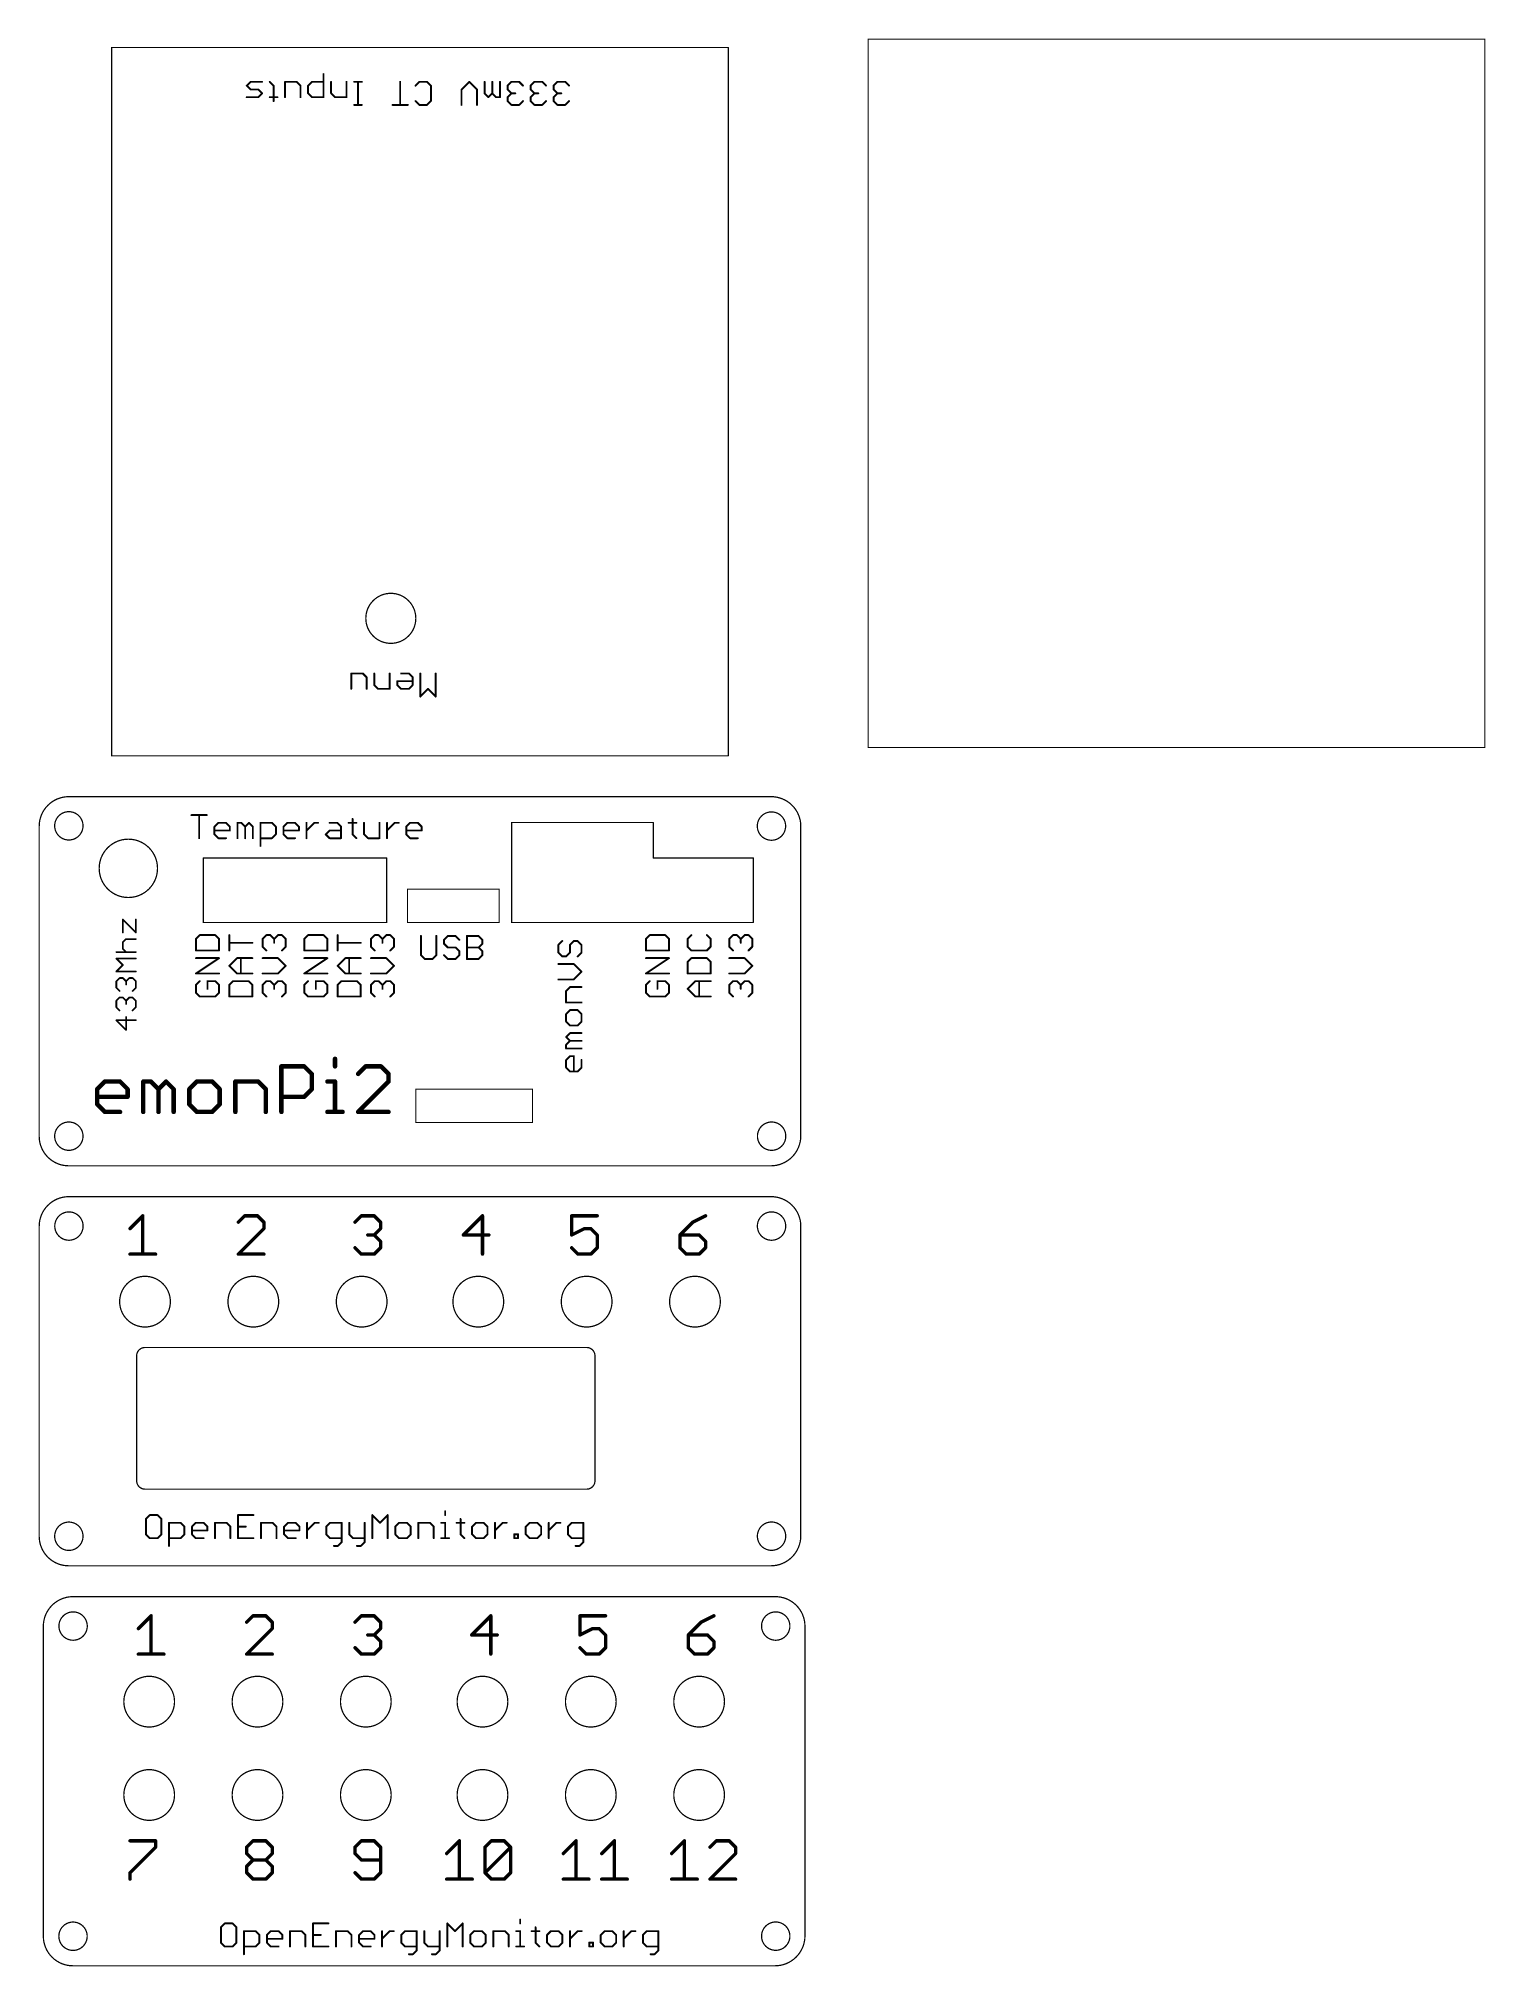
# Model space of a CAD drawing. Extents: x 1 to 175, y -47 to 184.
import ezdxf

# ---------------------------------------------------------------- set-up
doc = ezdxf.new("R2010")
doc.units = 0
doc.layers.add('20', color=53, linetype='CONTINUOUS')

msp = doc.modelspace()

# ---------------------------------------------------------------- linework, layer by layer
at = {"layer": '20'}
for points, const_width in [([(10, 98), (10, 183)], 0.15), ([(10, 183), (84, 183)], 0.15), ([(84, 98), (84, 183)], 0.15), ([(100.79, 99), (100.79, 184)], 0.15), ([(100.79, 184), (174.79, 184)], 0.15), ([(174.79, 99), (174.79, 184)], 0.15), ([(26.6674, 178.8857), (26.2051, 178.4234)], 0.2286), ([(26.2051, 178.4234), (26.6674, 177.9611)], 0.2286), ([(28.0542, 178.8857), (26.6674, 178.8857)], 0.2286), ([(29.4335, 178.4234), (28.9712, 178.8857)], 0.2286), ([(29.4335, 176.5742), (29.4335, 178.4234)], 0.2286), ([(32.1959, 178.8857), (30.809, 178.8857)], 0.2286), ([(30.809, 178.8857), (30.809, 177.0365)], 0.2286), ([(32.6582, 178.4234), (32.1959, 178.8857)], 0.2286), ([(32.6582, 177.0365), (32.6582, 178.4234)], 0.2286), ([(33.5714, 178.4234), (34.0337, 178.8857)], 0.2286), ([(33.5714, 177.4988), (33.5714, 178.4234)], 0.2286), ([(34.0337, 178.8857), (35.4205, 178.8857)], 0.2286), ([(35.4205, 179.8103), (35.4205, 177.0365)], 0.2286), ([(36.3337, 177.4988), (36.3337, 178.8857)], 0.2286), ([(38.1829, 178.8857), (38.1829, 177.0365)], 0.2286), ([(40.0245, 178.8857), (39.0999, 178.8857)], 0.2286), ([(39.5622, 178.8857), (39.5622, 176.1119)], 0.2286), ([(44.6246, 178.8857), (44.6246, 176.1119)], 0.2286), ([(46.9247, 178.8857), (46.4624, 178.4234)], 0.2286), ([(47.8493, 178.8857), (46.9247, 178.8857)], 0.2286), ([(48.3115, 178.4234), (47.8493, 178.8857)], 0.2286), ([(48.3115, 176.5742), (48.3115, 178.4234)], 0.2286), ([(52.9117, 178.8857), (51.9871, 177.9611)], 0.2286), ([(53.8363, 177.9611), (52.9117, 178.8857)], 0.2286), ([(54.7494, 177.4988), (54.7494, 178.8857)], 0.2286), ([(55.674, 177.4988), (55.674, 178.8857)], 0.2286), ([(56.5986, 178.8857), (56.5986, 177.0365)], 0.2286), ([(57.5118, 178.4234), (57.9741, 178.8857)], 0.2286), ([(57.5118, 177.9611), (57.5118, 178.4234)], 0.2286), ([(57.9741, 178.8857), (58.8987, 178.8857)], 0.2286), ([(58.8987, 178.8857), (59.361, 178.4234)], 0.2286), ([(60.2742, 178.4234), (60.7365, 178.8857)], 0.2286), ([(60.2742, 177.9611), (60.2742, 178.4234)], 0.2286), ([(60.7365, 178.8857), (61.661, 178.8857)], 0.2286), ([(61.661, 178.8857), (62.1233, 178.4234)], 0.2286), ([(63.0365, 178.4234), (63.4988, 178.8857)], 0.2286), ([(63.0365, 177.9611), (63.0365, 178.4234)], 0.2286), ([(63.4988, 178.8857), (64.4234, 178.8857)], 0.2286), ([(64.4234, 178.8857), (64.8857, 178.4234)], 0.2286), ([(27.592, 177.0365), (26.2051, 177.0365)], 0.2286), ([(26.6674, 177.9611), (27.592, 177.9611)], 0.2286), ([(27.592, 177.9611), (28.0542, 177.4988)], 0.2286), ([(28.0542, 177.4988), (27.592, 177.0365)], 0.2286), ([(29.8958, 177.0365), (28.9712, 177.0365)], 0.2286), ([(34.0337, 177.0365), (33.5714, 177.4988)], 0.2286), ([(35.4205, 177.0365), (34.0337, 177.0365)], 0.2286), ([(36.796, 177.0365), (36.3337, 177.4988)], 0.2286), ([(38.1829, 177.0365), (36.796, 177.0365)], 0.2286), ([(40.0245, 176.1119), (39.0999, 176.1119)], 0.2286), ([(45.5492, 176.1119), (43.7, 176.1119)], 0.2286), ([(46.4624, 176.5742), (46.9247, 176.1119)], 0.2286), ([(46.9247, 176.1119), (47.8493, 176.1119)], 0.2286), ([(47.8493, 176.1119), (48.3115, 176.5742)], 0.2286), ([(51.9871, 177.9611), (51.9871, 176.1119)], 0.2286), ([(53.8363, 176.1119), (53.8363, 177.9611)], 0.2286), ([(55.2117, 177.0365), (54.7494, 177.4988)], 0.2286), ([(55.674, 177.4988), (55.2117, 177.0365)], 0.2286), ([(56.1363, 177.0365), (55.674, 177.4988)], 0.2286), ([(56.5986, 177.0365), (56.1363, 177.0365)], 0.2286), ([(57.9741, 177.4988), (57.5118, 177.9611)], 0.2286), ([(57.5118, 177.0365), (57.9741, 177.4988)], 0.2286), ([(57.5118, 176.5742), (57.5118, 177.0365)], 0.2286), ([(57.9741, 176.1119), (57.5118, 176.5742)], 0.2286), ([(57.9741, 177.4988), (58.4364, 177.4988)], 0.2286), ([(58.8987, 176.1119), (57.9741, 176.1119)], 0.2286), ([(59.361, 176.5742), (58.8987, 176.1119)], 0.2286), ([(60.7365, 177.4988), (60.2742, 177.9611)], 0.2286), ([(60.2742, 177.0365), (60.7365, 177.4988)], 0.2286), ([(60.2742, 176.5742), (60.2742, 177.0365)], 0.2286), ([(60.7365, 176.1119), (60.2742, 176.5742)], 0.2286), ([(60.7365, 177.4988), (61.1988, 177.4988)], 0.2286), ([(61.661, 176.1119), (60.7365, 176.1119)], 0.2286), ([(62.1233, 176.5742), (61.661, 176.1119)], 0.2286), ([(63.4988, 177.4988), (63.0365, 177.9611)], 0.2286), ([(63.0365, 177.0365), (63.4988, 177.4988)], 0.2286), ([(63.0365, 176.5742), (63.0365, 177.0365)], 0.2286), ([(63.4988, 176.1119), (63.0365, 176.5742)], 0.2286), ([(63.4988, 177.4988), (63.9611, 177.4988)], 0.2286), ([(64.4234, 176.1119), (63.4988, 176.1119)], 0.2286), ([(64.8857, 176.5742), (64.4234, 176.1119)], 0.2286), ([(40.1363, 107.8857), (38.7494, 107.8857)], 0.2286), ([(38.7494, 107.8857), (38.7494, 106.0365)], 0.2286), ([(40.5986, 107.4234), (40.1363, 107.8857)], 0.2286), ([(40.5986, 106.0365), (40.5986, 107.4234)], 0.2286), ([(41.5118, 106.4988), (41.5118, 107.8857)], 0.2286), ([(41.9741, 106.0365), (41.5118, 106.4988)], 0.2286), ([(43.361, 107.8857), (43.361, 106.0365)], 0.2286), ([(44.2742, 106.4988), (44.2742, 106.9611)], 0.2286), ([(44.2742, 106.9611), (46.1233, 106.9611)], 0.2286), ([(44.7365, 106.0365), (44.2742, 106.4988)], 0.2286), ([(44.7365, 107.8857), (45.661, 107.8857)], 0.2286), ([(45.661, 107.8857), (46.1233, 107.4234)], 0.2286), ([(46.1233, 106.4988), (45.661, 106.0365)], 0.2286), ([(46.1233, 107.4234), (46.1233, 106.4988)], 0.2286), ([(47.0365, 105.1119), (47.0365, 107.8857)], 0.2286), ([(48.8857, 107.8857), (48.8857, 105.1119)], 0.2286), ([(43.361, 106.0365), (41.9741, 106.0365)], 0.2286), ([(45.661, 106.0365), (44.7365, 106.0365)], 0.2286), ([(47.9611, 106.0365), (47.0365, 105.1119)], 0.2286), ([(48.8857, 105.1119), (47.9611, 106.0365)], 0.2286), ([(10, 98), (84, 98)], 0.15), ([(100.79, 99), (174.79, 99)], 0.15), ([(89.1, 93.1), (4.8, 93.1)], 0.15), ([(19.5699, 90.8881), (21.4191, 90.8881)], 0.2286), ([(20.4945, 88.1143), (20.4945, 90.8881)], 0.2286), ([(38.9083, 90.4258), (38.9083, 88.5766)], 0.2286), ([(1.3, 52.3), (1.3, 89.5)], 0.15), ([(22.3323, 89.5012), (22.7946, 89.9635)], 0.2286), ([(22.3323, 88.5766), (22.3323, 89.5012)], 0.2286), ([(24.1814, 89.0389), (22.3323, 89.0389)], 0.2286), ([(22.7946, 88.1143), (22.3323, 88.5766)], 0.2286), ([(22.7946, 89.9635), (23.7191, 89.9635)], 0.2286), ([(23.7191, 88.1143), (22.7946, 88.1143)], 0.2286), ([(23.7191, 89.9635), (24.1814, 89.5012)], 0.2286), ([(24.1814, 89.5012), (24.1814, 89.0389)], 0.2286), ([(25.0946, 88.1143), (25.0946, 89.9635)], 0.2286), ([(25.0946, 89.9635), (25.5569, 89.9635)], 0.2286), ([(25.5569, 89.9635), (26.0192, 89.5012)], 0.2286), ([(26.0192, 89.5012), (26.4815, 89.9635)], 0.2286), ([(26.0192, 89.5012), (26.0192, 88.1143)], 0.2286), ([(26.4815, 89.9635), (26.9438, 89.5012)], 0.2286), ([(26.9438, 89.5012), (26.9438, 88.1143)], 0.2286), ([(27.857, 87.1897), (27.857, 89.9635)], 0.2286), ([(27.857, 89.9635), (29.2439, 89.9635)], 0.2286), ([(29.2439, 88.1143), (27.857, 88.1143)], 0.2286), ([(29.2439, 89.9635), (29.7062, 89.5012)], 0.2286), ([(29.7062, 88.5766), (29.2439, 88.1143)], 0.2286), ([(29.7062, 89.5012), (29.7062, 88.5766)], 0.2286), ([(30.6193, 89.5012), (31.0816, 89.9635)], 0.2286), ([(30.6193, 88.5766), (30.6193, 89.5012)], 0.2286), ([(32.4685, 89.0389), (30.6193, 89.0389)], 0.2286), ([(31.0816, 88.1143), (30.6193, 88.5766)], 0.2286), ([(31.0816, 89.9635), (32.0062, 89.9635)], 0.2286), ([(32.0062, 88.1143), (31.0816, 88.1143)], 0.2286), ([(32.0062, 89.9635), (32.4685, 89.5012)], 0.2286), ([(32.4685, 89.5012), (32.4685, 89.0389)], 0.2286), ([(33.3817, 88.1143), (33.3817, 89.9635)], 0.2286), ([(33.3817, 89.0389), (34.3063, 89.9635)], 0.2286), ([(34.3063, 89.9635), (34.7686, 89.9635)], 0.2286), ([(35.6837, 88.5766), (36.146, 89.0389)], 0.2286), ([(36.146, 88.1143), (35.6837, 88.5766)], 0.2286), ([(36.146, 89.9635), (37.0706, 89.9635)], 0.2286), ([(36.146, 89.0389), (37.5328, 89.0389)], 0.2286), ([(37.5328, 88.1143), (36.146, 88.1143)], 0.2286), ([(37.0706, 89.9635), (37.5328, 89.5012)], 0.2286), ([(37.5328, 89.5012), (37.5328, 88.1143)], 0.2286), ([(38.446, 89.9635), (39.3706, 89.9635)], 0.2286), ([(38.9083, 88.5766), (39.3706, 88.1143)], 0.2286), ([(40.2876, 89.9635), (40.2876, 88.5766)], 0.2286), ([(40.2876, 88.5766), (40.7499, 88.1143)], 0.2286), ([(40.7499, 88.1143), (42.1368, 88.1143)], 0.2286), ([(42.1368, 88.1143), (42.1368, 89.9635)], 0.2286), ([(43.05, 88.1143), (43.05, 89.9635)], 0.2286), ([(43.05, 89.0389), (43.9745, 89.9635)], 0.2286), ([(43.9745, 89.9635), (44.4368, 89.9635)], 0.2286), ([(45.3519, 89.5012), (45.8142, 89.9635)], 0.2286), ([(45.3519, 88.5766), (45.3519, 89.5012)], 0.2286), ([(47.2011, 89.0389), (45.3519, 89.0389)], 0.2286), ([(45.8142, 88.1143), (45.3519, 88.5766)], 0.2286), ([(45.8142, 89.9635), (46.7388, 89.9635)], 0.2286), ([(46.7388, 88.1143), (45.8142, 88.1143)], 0.2286), ([(46.7388, 89.9635), (47.2011, 89.5012)], 0.2286), ([(47.2011, 89.5012), (47.2011, 89.0389)], 0.2286), ([(75, 90), (58, 90)], 0.15), ([(58, 90), (58, 78)], 0.15), ([(75, 85.75), (75, 90)], 0.15), ([(92.7, 52.4), (92.7, 89.6)], 0.15), ([(43, 85.75), (21, 85.75)], 0.15), ([(21, 85.75), (21, 78)], 0.15), ([(43, 78), (43, 85.75)], 0.15), ([(87, 85.75), (75, 85.75)], 0.15), ([(87, 78), (87, 85.75)], 0.15), ([(56.5, 82), (45.5, 82)], 0.15), ([(45.5, 82), (45.5, 78)], 0.15), ([(56.5, 78), (56.5, 82)], 0.15), ([(11.3392, 76.7956), (11.3392, 78.3548)], 0.2032), ([(11.3392, 78.3548), (12.8984, 76.7956)], 0.2032), ([(12.8984, 76.7956), (12.8984, 78.3548)], 0.2032), ([(20.5742, 76.4882), (20.1119, 76.0259)], 0.2286), ([(22.4234, 76.4882), (20.5742, 76.4882)], 0.2286), ([(21, 78), (43, 78)], 0.15), ([(22.8857, 76.0259), (22.4234, 76.4882)], 0.2286), ([(24.1119, 74.639), (24.1119, 76.4882)], 0.2286), ([(28.1119, 76.0259), (28.5742, 76.4882)], 0.2286), ([(28.5742, 76.4882), (29.0365, 76.4882)], 0.2286), ([(29.0365, 76.4882), (29.4988, 76.0259)], 0.2286), ([(29.4988, 76.0259), (29.9611, 76.4882)], 0.2286), ([(29.9611, 76.4882), (30.4234, 76.4882)], 0.2286), ([(30.4234, 76.4882), (30.8857, 76.0259)], 0.2286), ([(33.5742, 76.4882), (33.1119, 76.0259)], 0.2286), ([(35.4234, 76.4882), (33.5742, 76.4882)], 0.2286), ([(35.8857, 76.0259), (35.4234, 76.4882)], 0.2286), ([(37.1119, 74.639), (37.1119, 76.4882)], 0.2286), ([(41.1119, 76.0259), (41.5742, 76.4882)], 0.2286), ([(41.5742, 76.4882), (42.0365, 76.4882)], 0.2286), ([(42.0365, 76.4882), (42.4988, 76.0259)], 0.2286), ([(42.4988, 76.0259), (42.9611, 76.4882)], 0.2286), ([(42.9611, 76.4882), (43.4234, 76.4882)], 0.2286), ([(43.4234, 76.4882), (43.8857, 76.0259)], 0.2286), ([(45.5, 78), (56.5, 78)], 0.15), ([(47.1143, 76.3881), (47.1143, 74.0766)], 0.2286), ([(48.9635, 74.0766), (48.9635, 76.3881)], 0.2286), ([(50.339, 76.3881), (49.8767, 75.9258)], 0.2286), ([(51.2635, 76.3881), (50.339, 76.3881)], 0.2286), ([(51.7258, 75.9258), (51.2635, 76.3881)], 0.2286), ([(52.639, 73.6143), (52.639, 76.3881)], 0.2286), ([(52.639, 76.3881), (54.0259, 76.3881)], 0.2286), ([(54.0259, 76.3881), (54.4882, 75.9258)], 0.2286), ([(58, 78), (87, 78)], 0.15), ([(74.5742, 76.4882), (74.1119, 76.0259)], 0.2286), ([(76.4234, 76.4882), (74.5742, 76.4882)], 0.2286), ([(76.8857, 76.0259), (76.4234, 76.4882)], 0.2286), ([(79.5742, 76.4882), (79.1119, 76.0259)], 0.2286), ([(81.8857, 76.0259), (81.4234, 76.4882)], 0.2286), ([(84.1119, 76.0259), (84.5742, 76.4882)], 0.2286), ([(84.5742, 76.4882), (85.0365, 76.4882)], 0.2286), ([(85.0365, 76.4882), (85.4988, 76.0259)], 0.2286), ([(85.4988, 76.0259), (85.9611, 76.4882)], 0.2286), ([(85.9611, 76.4882), (86.4234, 76.4882)], 0.2286), ([(86.4234, 76.4882), (86.8857, 76.0259)], 0.2286), ([(10.5596, 74.4568), (12.8984, 74.4568)], 0.2032), ([(11.3392, 75.6262), (11.729, 76.016)], 0.2032), ([(11.3392, 74.8466), (11.3392, 75.6262)], 0.2032), ([(11.729, 74.4568), (11.3392, 74.8466)], 0.2032), ([(11.729, 76.016), (12.8984, 76.016)], 0.2032), ([(20.1119, 76.0259), (20.1119, 74.639)], 0.2286), ([(20.1119, 74.639), (22.8857, 74.639)], 0.2286), ([(22.8857, 74.639), (22.8857, 76.0259)], 0.2286), ([(26.8857, 75.5636), (24.1119, 75.5636)], 0.2286), ([(28.1119, 75.1013), (28.1119, 76.0259)], 0.2286), ([(28.5742, 74.639), (28.1119, 75.1013)], 0.2286), ([(29.4988, 76.0259), (29.4988, 75.5636)], 0.2286), ([(30.8857, 75.1013), (30.4234, 74.639)], 0.2286), ([(30.8857, 76.0259), (30.8857, 75.1013)], 0.2286), ([(33.1119, 76.0259), (33.1119, 74.639)], 0.2286), ([(33.1119, 74.639), (35.8857, 74.639)], 0.2286), ([(35.8857, 74.639), (35.8857, 76.0259)], 0.2286), ([(39.8857, 75.5636), (37.1119, 75.5636)], 0.2286), ([(41.1119, 75.1013), (41.1119, 76.0259)], 0.2286), ([(41.5742, 74.639), (41.1119, 75.1013)], 0.2286), ([(42.4988, 76.0259), (42.4988, 75.5636)], 0.2286), ([(43.8857, 75.1013), (43.4234, 74.639)], 0.2286), ([(43.8857, 76.0259), (43.8857, 75.1013)], 0.2286), ([(47.1143, 74.0766), (47.5766, 73.6143)], 0.2286), ([(48.5012, 73.6143), (48.9635, 74.0766)], 0.2286), ([(49.8767, 75.9258), (49.8767, 75.4635)], 0.2286), ([(49.8767, 75.4635), (50.339, 75.0012)], 0.2286), ([(50.339, 73.6143), (49.8767, 74.0766)], 0.2286), ([(50.339, 75.0012), (51.2635, 75.0012)], 0.2286), ([(51.2635, 75.0012), (51.7258, 74.5389)], 0.2286), ([(51.7258, 74.0766), (51.2635, 73.6143)], 0.2286), ([(51.7258, 74.5389), (51.7258, 74.0766)], 0.2286), ([(52.639, 75.0012), (54.0259, 75.0012)], 0.2286), ([(54.4882, 75.4635), (54.0259, 75.0012)], 0.2286), ([(54.0259, 75.0012), (54.4882, 74.5389)], 0.2286), ([(54.4882, 74.0766), (54.0259, 73.6143)], 0.2286), ([(54.4882, 75.9258), (54.4882, 75.4635)], 0.2286), ([(54.4882, 74.5389), (54.4882, 74.0766)], 0.2286), ([(64.0742, 75.7753), (63.6119, 75.313)], 0.2286), ([(63.6119, 75.313), (63.6119, 74.3884)], 0.2286), ([(63.6119, 74.3884), (64.0742, 73.9261)], 0.2286), ([(64.0742, 73.9261), (64.5365, 73.9261)], 0.2286), ([(64.5365, 73.9261), (64.9988, 74.3884)], 0.2286), ([(64.9988, 75.313), (65.4611, 75.7753)], 0.2286), ([(64.9988, 74.3884), (64.9988, 75.313)], 0.2286), ([(65.4611, 75.7753), (65.9234, 75.7753)], 0.2286), ([(65.9234, 75.7753), (66.3857, 75.313)], 0.2286), ([(66.3857, 74.3884), (65.9234, 73.9261)], 0.2286), ([(66.3857, 75.313), (66.3857, 74.3884)], 0.2286), ([(74.1119, 76.0259), (74.1119, 74.639)], 0.2286), ([(74.1119, 74.639), (76.8857, 74.639)], 0.2286), ([(76.8857, 74.639), (76.8857, 76.0259)], 0.2286), ([(79.1119, 76.0259), (79.1119, 75.1013)], 0.2286), ([(79.1119, 75.1013), (79.5742, 74.639)], 0.2286), ([(79.5742, 74.639), (81.4234, 74.639)], 0.2286), ([(81.4234, 74.639), (81.8857, 75.1013)], 0.2286), ([(81.8857, 75.1013), (81.8857, 76.0259)], 0.2286), ([(84.1119, 75.1013), (84.1119, 76.0259)], 0.2286), ([(84.5742, 74.639), (84.1119, 75.1013)], 0.2286), ([(85.4988, 76.0259), (85.4988, 75.5636)], 0.2286), ([(86.8857, 75.1013), (86.4234, 74.639)], 0.2286), ([(86.8857, 76.0259), (86.8857, 75.1013)], 0.2286), ([(11.3392, 72.8976), (10.5596, 73.6772)], 0.2032), ([(10.5596, 73.6772), (12.8984, 73.6772)], 0.2032), ([(10.5596, 72.118), (11.3392, 72.8976)], 0.2032), ([(12.8984, 72.118), (10.5596, 72.118)], 0.2032), ([(20.1119, 71.8767), (22.8857, 73.7258)], 0.2286), ([(22.8857, 73.7258), (20.1119, 73.7258)], 0.2286), ([(22.8857, 71.8767), (20.1119, 71.8767)], 0.2286), ([(24.1119, 72.8012), (25.0365, 73.7258)], 0.2286), ([(25.0365, 71.8767), (24.1119, 72.8012)], 0.2286), ([(25.0365, 73.7258), (26.8857, 73.7258)], 0.2286), ([(26.8857, 71.8767), (25.0365, 71.8767)], 0.2286), ([(25.4988, 71.8767), (25.4988, 73.7258)], 0.2286), ([(29.9611, 73.7258), (28.1119, 73.7258)], 0.2286), ([(28.1119, 71.8767), (29.9611, 71.8767)], 0.2286), ([(30.8857, 72.8012), (29.9611, 73.7258)], 0.2286), ([(29.9611, 71.8767), (30.8857, 72.8012)], 0.2286), ([(33.1119, 71.8767), (35.8857, 73.7258)], 0.2286), ([(35.8857, 73.7258), (33.1119, 73.7258)], 0.2286), ([(35.8857, 71.8767), (33.1119, 71.8767)], 0.2286), ([(37.1119, 72.8012), (38.0365, 73.7258)], 0.2286), ([(38.0365, 71.8767), (37.1119, 72.8012)], 0.2286), ([(38.0365, 73.7258), (39.8857, 73.7258)], 0.2286), ([(39.8857, 71.8767), (38.0365, 71.8767)], 0.2286), ([(38.4988, 71.8767), (38.4988, 73.7258)], 0.2286), ([(42.9611, 73.7258), (41.1119, 73.7258)], 0.2286), ([(41.1119, 71.8767), (42.9611, 71.8767)], 0.2286), ([(43.8857, 72.8012), (42.9611, 73.7258)], 0.2286), ([(42.9611, 71.8767), (43.8857, 72.8012)], 0.2286), ([(47.5766, 73.6143), (48.5012, 73.6143)], 0.2286), ([(51.2635, 73.6143), (50.339, 73.6143)], 0.2286), ([(54.0259, 73.6143), (52.639, 73.6143)], 0.2286), ([(65.4611, 73.0129), (63.6119, 73.0129)], 0.2286), ([(66.3857, 72.0883), (65.4611, 73.0129)], 0.2286), ([(65.4611, 71.1637), (66.3857, 72.0883)], 0.2286), ([(74.1119, 71.8767), (76.8857, 73.7258)], 0.2286), ([(76.8857, 73.7258), (74.1119, 73.7258)], 0.2286), ([(76.8857, 71.8767), (74.1119, 71.8767)], 0.2286), ([(79.5742, 73.7258), (79.1119, 73.2635)], 0.2286), ([(79.1119, 73.2635), (79.1119, 71.8767)], 0.2286), ([(79.1119, 71.8767), (81.8857, 71.8767)], 0.2286), ([(81.4234, 73.7258), (79.5742, 73.7258)], 0.2286), ([(81.8857, 73.2635), (81.4234, 73.7258)], 0.2286), ([(81.8857, 71.8767), (81.8857, 73.2635)], 0.2286), ([(85.9611, 73.7258), (84.1119, 73.7258)], 0.2286), ([(84.1119, 71.8767), (85.9611, 71.8767)], 0.2286), ([(86.8857, 72.8012), (85.9611, 73.7258)], 0.2286), ([(85.9611, 71.8767), (86.8857, 72.8012)], 0.2286), ([(10.5596, 70.9486), (10.9494, 71.3384)], 0.2032), ([(10.5596, 70.169), (10.5596, 70.9486)], 0.2032), ([(10.9494, 69.7792), (10.5596, 70.169)], 0.2032), ([(10.9494, 71.3384), (11.3392, 71.3384)], 0.2032), ([(11.3392, 71.3384), (11.729, 70.9486)], 0.2032), ([(11.729, 70.9486), (12.1188, 71.3384)], 0.2032), ([(11.729, 70.9486), (11.729, 70.5588)], 0.2032), ([(12.1188, 71.3384), (12.5086, 71.3384)], 0.2032), ([(12.5086, 71.3384), (12.8984, 70.9486)], 0.2032), ([(12.8984, 70.169), (12.5086, 69.7792)], 0.2032), ([(12.8984, 70.9486), (12.8984, 70.169)], 0.2032), ([(20.5742, 70.9635), (20.1119, 70.5012)], 0.2286), ([(20.1119, 70.5012), (20.1119, 69.5766)], 0.2286), ([(20.1119, 69.5766), (20.5742, 69.1143)], 0.2286), ([(22.4234, 70.9635), (21.4988, 70.9635)], 0.2286), ([(21.4988, 70.9635), (21.4988, 70.0389)], 0.2286), ([(22.8857, 70.5012), (22.4234, 70.9635)], 0.2286), ([(22.4234, 69.1143), (22.8857, 69.5766)], 0.2286), ([(22.8857, 69.5766), (22.8857, 70.5012)], 0.2286), ([(24.5742, 70.9635), (24.1119, 70.5012)], 0.2286), ([(24.1119, 70.5012), (24.1119, 69.1143)], 0.2286), ([(26.4234, 70.9635), (24.5742, 70.9635)], 0.2286), ([(26.8857, 70.5012), (26.4234, 70.9635)], 0.2286), ([(26.8857, 69.1143), (26.8857, 70.5012)], 0.2286), ([(28.1119, 70.5012), (28.5742, 70.9635)], 0.2286), ([(28.1119, 69.5766), (28.1119, 70.5012)], 0.2286), ([(28.5742, 69.1143), (28.1119, 69.5766)], 0.2286), ([(28.5742, 70.9635), (29.0365, 70.9635)], 0.2286), ([(29.0365, 70.9635), (29.4988, 70.5012)], 0.2286), ([(29.4988, 70.5012), (29.9611, 70.9635)], 0.2286), ([(29.4988, 70.5012), (29.4988, 70.0389)], 0.2286), ([(29.9611, 70.9635), (30.4234, 70.9635)], 0.2286), ([(30.4234, 70.9635), (30.8857, 70.5012)], 0.2286), ([(30.8857, 69.5766), (30.4234, 69.1143)], 0.2286), ([(30.8857, 70.5012), (30.8857, 69.5766)], 0.2286), ([(33.5742, 70.9635), (33.1119, 70.5012)], 0.2286), ([(33.1119, 70.5012), (33.1119, 69.5766)], 0.2286), ([(33.1119, 69.5766), (33.5742, 69.1143)], 0.2286), ([(35.4234, 70.9635), (34.4988, 70.9635)], 0.2286), ([(34.4988, 70.9635), (34.4988, 70.0389)], 0.2286), ([(35.8857, 70.5012), (35.4234, 70.9635)], 0.2286), ([(35.4234, 69.1143), (35.8857, 69.5766)], 0.2286), ([(35.8857, 69.5766), (35.8857, 70.5012)], 0.2286), ([(37.5742, 70.9635), (37.1119, 70.5012)], 0.2286), ([(37.1119, 70.5012), (37.1119, 69.1143)], 0.2286), ([(39.4234, 70.9635), (37.5742, 70.9635)], 0.2286), ([(39.8857, 70.5012), (39.4234, 70.9635)], 0.2286), ([(39.8857, 69.1143), (39.8857, 70.5012)], 0.2286), ([(41.1119, 70.5012), (41.5742, 70.9635)], 0.2286), ([(41.1119, 69.5766), (41.1119, 70.5012)], 0.2286), ([(41.5742, 69.1143), (41.1119, 69.5766)], 0.2286), ([(41.5742, 70.9635), (42.0365, 70.9635)], 0.2286), ([(42.0365, 70.9635), (42.4988, 70.5012)], 0.2286), ([(42.4988, 70.5012), (42.9611, 70.9635)], 0.2286), ([(42.4988, 70.5012), (42.4988, 70.0389)], 0.2286), ([(42.9611, 70.9635), (43.4234, 70.9635)], 0.2286), ([(43.4234, 70.9635), (43.8857, 70.5012)], 0.2286), ([(43.8857, 69.5766), (43.4234, 69.1143)], 0.2286), ([(43.8857, 70.5012), (43.8857, 69.5766)], 0.2286), ([(63.6119, 71.1637), (65.4611, 71.1637)], 0.2286), ([(64.5365, 69.7883), (64.9988, 70.2506)], 0.2286), ([(64.5365, 68.4014), (64.5365, 69.7883)], 0.2286), ([(64.9988, 70.2506), (66.3857, 70.2506)], 0.2286), ([(74.5742, 70.9635), (74.1119, 70.5012)], 0.2286), ([(74.1119, 70.5012), (74.1119, 69.5766)], 0.2286), ([(74.1119, 69.5766), (74.5742, 69.1143)], 0.2286), ([(76.4234, 70.9635), (75.4988, 70.9635)], 0.2286), ([(75.4988, 70.9635), (75.4988, 70.0389)], 0.2286), ([(76.8857, 70.5012), (76.4234, 70.9635)], 0.2286), ([(76.4234, 69.1143), (76.8857, 69.5766)], 0.2286), ([(76.8857, 69.5766), (76.8857, 70.5012)], 0.2286), ([(79.1119, 70.0389), (80.0365, 70.9635)], 0.2286), ([(80.0365, 69.1143), (79.1119, 70.0389)], 0.2286), ([(80.0365, 70.9635), (81.8857, 70.9635)], 0.2286), ([(80.4988, 69.1143), (80.4988, 70.9635)], 0.2286), ([(84.1119, 70.5012), (84.5742, 70.9635)], 0.2286), ([(84.1119, 69.5766), (84.1119, 70.5012)], 0.2286), ([(84.5742, 69.1143), (84.1119, 69.5766)], 0.2286), ([(84.5742, 70.9635), (85.0365, 70.9635)], 0.2286), ([(85.0365, 70.9635), (85.4988, 70.5012)], 0.2286), ([(85.4988, 70.5012), (85.9611, 70.9635)], 0.2286), ([(85.4988, 70.5012), (85.4988, 70.0389)], 0.2286), ([(85.9611, 70.9635), (86.4234, 70.9635)], 0.2286), ([(86.4234, 70.9635), (86.8857, 70.5012)], 0.2286), ([(86.8857, 69.5766), (86.4234, 69.1143)], 0.2286), ([(86.8857, 70.5012), (86.8857, 69.5766)], 0.2286), ([(10.5596, 68.6098), (10.9494, 68.9996)], 0.2032), ([(10.5596, 67.8302), (10.5596, 68.6098)], 0.2032), ([(10.9494, 67.4404), (10.5596, 67.8302)], 0.2032), ([(10.9494, 68.9996), (11.3392, 68.9996)], 0.2032), ([(11.3392, 68.9996), (11.729, 68.6098)], 0.2032), ([(11.729, 68.6098), (12.1188, 68.9996)], 0.2032), ([(11.729, 68.6098), (11.729, 68.22)], 0.2032), ([(12.1188, 68.9996), (12.5086, 68.9996)], 0.2032), ([(12.5086, 68.9996), (12.8984, 68.6098)], 0.2032), ([(12.8984, 67.8302), (12.5086, 67.4404)], 0.2032), ([(12.8984, 68.6098), (12.8984, 67.8302)], 0.2032), ([(20.5742, 69.1143), (22.4234, 69.1143)], 0.2286), ([(24.1119, 69.1143), (26.8857, 69.1143)], 0.2286), ([(33.5742, 69.1143), (35.4234, 69.1143)], 0.2286), ([(37.1119, 69.1143), (39.8857, 69.1143)], 0.2286), ([(66.3857, 68.4014), (64.5365, 68.4014)], 0.2286), ([(64.9988, 67.4882), (64.5365, 67.0259)], 0.2286), ([(64.5365, 67.0259), (64.5365, 66.1013)], 0.2286), ([(65.9234, 67.4882), (64.9988, 67.4882)], 0.2286), ([(66.3857, 67.0259), (65.9234, 67.4882)], 0.2286), ([(66.3857, 66.1013), (66.3857, 67.0259)], 0.2286), ([(74.5742, 69.1143), (76.4234, 69.1143)], 0.2286), ([(81.8857, 69.1143), (80.0365, 69.1143)], 0.2286), ([(12.8984, 66.271), (10.5596, 66.271)], 0.2032), ([(10.5596, 66.271), (11.729, 65.1016)], 0.2032), ([(11.729, 65.1016), (11.729, 66.6608)], 0.2032), ([(64.5365, 66.1013), (64.9988, 65.639)], 0.2286), ([(64.5365, 64.2635), (64.9988, 64.7258)], 0.2286), ([(64.9988, 65.639), (65.9234, 65.639)], 0.2286), ([(64.9988, 64.7258), (66.3857, 64.7258)], 0.2286), ([(65.9234, 65.639), (66.3857, 66.1013)], 0.2286), ([(64.9988, 63.8012), (64.5365, 64.2635)], 0.2286), ([(64.5365, 63.339), (64.9988, 63.8012)], 0.2286), ([(64.5365, 62.8767), (64.5365, 63.339)], 0.2286), ([(66.3857, 62.8767), (64.5365, 62.8767)], 0.2286), ([(64.9988, 63.8012), (66.3857, 63.8012)], 0.2286), ([(30.3656, 55.2667), (30.3656, 60.738)], 0.5334), ([(30.3656, 60.738), (33.1012, 60.738)], 0.5334), ([(33.1012, 60.738), (34.0131, 59.8261)], 0.5334), ([(36.8022, 61.6499), (36.8022, 60.738)], 0.5334), ([(40.4853, 60.738), (39.5735, 59.8261)], 0.5334), ([(42.3091, 60.738), (40.4853, 60.738)], 0.5334), ([(43.221, 59.8261), (42.3091, 60.738)], 0.5334), ([(64.5365, 61.5012), (64.9988, 61.9635)], 0.2286), ([(64.5365, 60.5766), (64.5365, 61.5012)], 0.2286), ([(64.9988, 60.1143), (64.5365, 60.5766)], 0.2286), ([(64.9988, 61.9635), (65.4611, 61.9635)], 0.2286), ([(65.9234, 60.1143), (64.9988, 60.1143)], 0.2286), ([(65.4611, 61.9635), (65.4611, 60.1143)], 0.2286), ([(66.3857, 60.5766), (65.9234, 60.1143)], 0.2286), ([(66.3857, 61.5012), (66.3857, 60.5766)], 0.2286), ([(8.2667, 58.0023), (9.1786, 58.9142)], 0.5334), ([(8.2667, 56.1786), (8.2667, 58.0023)], 0.5334), ([(9.1786, 58.9142), (11.0023, 58.9142)], 0.5334), ([(11.0023, 58.9142), (11.9142, 58.0023)], 0.5334), ([(11.9142, 58.0023), (11.9142, 57.0905)], 0.5334), ([(13.7914, 55.2667), (13.7914, 58.9142)], 0.5334), ([(13.7914, 58.9142), (14.7033, 58.9142)], 0.5334), ([(14.7033, 58.9142), (15.6152, 58.0023)], 0.5334), ([(15.6152, 58.0023), (16.5271, 58.9142)], 0.5334), ([(15.6152, 58.0023), (15.6152, 55.2667)], 0.5334), ([(16.5271, 58.9142), (17.4389, 58.0023)], 0.5334), ([(17.4389, 58.0023), (17.4389, 55.2667)], 0.5334), ([(20.228, 58.9142), (19.3161, 58.0023)], 0.5334), ([(19.3161, 58.0023), (19.3161, 56.1786)], 0.5334), ([(22.0518, 58.9142), (20.228, 58.9142)], 0.5334), ([(22.9637, 58.0023), (22.0518, 58.9142)], 0.5334), ([(22.9637, 56.1786), (22.9637, 58.0023)], 0.5334), ([(24.8409, 55.2667), (24.8409, 58.9142)], 0.5334), ([(24.8409, 58.9142), (27.5765, 58.9142)], 0.5334), ([(27.5765, 58.9142), (28.4884, 58.0023)], 0.5334), ([(28.4884, 58.0023), (28.4884, 55.2667)], 0.5334), ([(34.0131, 58.0023), (33.1012, 57.0905)], 0.5334), ([(34.0131, 59.8261), (34.0131, 58.0023)], 0.5334), ([(35.8903, 58.9142), (36.8022, 58.9142)], 0.5334), ([(36.8022, 58.9142), (36.8022, 55.2667)], 0.5334), ([(39.5735, 55.2667), (43.221, 58.9142)], 0.5334), ([(43.221, 58.9142), (43.221, 59.8261)], 0.5334), ([(60.5, 58), (46.5, 58)], 0.15), ([(46.5, 58), (46.5, 54)], 0.15), ([(60.5, 54), (60.5, 58)], 0.15), ([(11.9142, 57.0905), (8.2667, 57.0905)], 0.5334), ([(9.1786, 55.2667), (8.2667, 56.1786)], 0.5334), ([(11.0023, 55.2667), (9.1786, 55.2667)], 0.5334), ([(19.3161, 56.1786), (20.228, 55.2667)], 0.5334), ([(20.228, 55.2667), (22.0518, 55.2667)], 0.5334), ([(22.0518, 55.2667), (22.9637, 56.1786)], 0.5334), ([(33.1012, 57.0905), (30.3656, 57.0905)], 0.5334), ([(35.8903, 55.2667), (37.7141, 55.2667)], 0.5334), ([(43.221, 55.2667), (39.5735, 55.2667)], 0.5334), ([(46.5, 54), (60.5, 54)], 0.15), ([(89.1, 48.8), (4.9, 48.8)], 0.15), ([(89.1, 45.1), (4.8, 45.1)], 0.15), ([(12.2032, 41.2682), (13.7357, 42.8007)], 0.4064), ([(13.7357, 42.8007), (13.7357, 38.2032)], 0.4064), ([(25.9695, 42.8007), (25.2032, 42.0345)], 0.4064), ([(27.502, 42.8007), (25.9695, 42.8007)], 0.4064), ([(28.2682, 42.0345), (27.502, 42.8007)], 0.4064), ([(28.2682, 41.2682), (28.2682, 42.0345)], 0.4064), ([(39.2032, 42.0345), (39.9695, 42.8007)], 0.4064), ([(39.9695, 42.8007), (41.502, 42.8007)], 0.4064), ([(41.502, 42.8007), (42.2682, 42.0345)], 0.4064), ([(42.2682, 42.0345), (42.2682, 41.2682)], 0.4064), ([(54.502, 42.8007), (52.2032, 40.502)], 0.4064), ([(54.502, 38.2032), (54.502, 42.8007)], 0.4064), ([(68.2682, 42.8007), (65.2032, 42.8007)], 0.4064), ([(65.2032, 42.8007), (65.2032, 40.502)], 0.4064), ([(79.7357, 42.0345), (78.2032, 40.502)], 0.4064), ([(81.2682, 42.8007), (79.7357, 42.0345)], 0.4064), ([(92.7, 4.4), (92.7, 41.6)], 0.15), ([(1.3, 4.3), (1.3, 41.5)], 0.15), ([(25.2032, 38.2032), (28.2682, 41.2682)], 0.4064), ([(41.502, 40.502), (40.7357, 40.502)], 0.4064), ([(42.2682, 41.2682), (41.502, 40.502)], 0.4064), ([(41.502, 40.502), (42.2682, 39.7357)], 0.4064), ([(42.2682, 39.7357), (42.2682, 38.9695)], 0.4064), ([(52.2032, 40.502), (55.2682, 40.502)], 0.4064), ([(65.2032, 40.502), (66.7357, 41.2682)], 0.4064), ([(66.7357, 41.2682), (67.502, 41.2682)], 0.4064), ([(67.502, 41.2682), (68.2682, 40.502)], 0.4064), ([(68.2682, 40.502), (68.2682, 38.9695)], 0.4064), ([(78.2032, 40.502), (78.2032, 38.9695)], 0.4064), ([(80.502, 40.502), (78.2032, 40.502)], 0.4064), ([(81.2682, 39.7357), (80.502, 40.502)], 0.4064), ([(81.2682, 38.9695), (81.2682, 39.7357)], 0.4064), ([(12.2032, 38.2032), (15.2682, 38.2032)], 0.4064), ([(28.2682, 38.2032), (25.2032, 38.2032)], 0.4064), ([(39.9695, 38.2032), (39.2032, 38.9695)], 0.4064), ([(41.502, 38.2032), (39.9695, 38.2032)], 0.4064), ([(42.2682, 38.9695), (41.502, 38.2032)], 0.4064), ([(65.9695, 38.2032), (65.2032, 38.9695)], 0.4064), ([(67.502, 38.2032), (65.9695, 38.2032)], 0.4064), ([(68.2682, 38.9695), (67.502, 38.2032)], 0.4064), ([(78.2032, 38.9695), (78.9695, 38.2032)], 0.4064), ([(78.9695, 38.2032), (80.502, 38.2032)], 0.4064), ([(80.502, 38.2032), (81.2682, 38.9695)], 0.4064), ([(13, 11), (13, 26)], 0.1524), ([(14, 27), (67, 27)], 0.1524), ([(68, 26), (68, 11)], 0.1524), ([(67, 10), (14, 10)], 0.1524), ([(14.5766, 6.8881), (14.1143, 6.4258)], 0.2286), ([(15.5012, 6.8881), (14.5766, 6.8881)], 0.2286), ([(15.9635, 6.4258), (15.5012, 6.8881)], 0.2286), ([(27.0129, 6.8881), (25.1637, 6.8881)], 0.2286), ([(25.1637, 6.8881), (25.1637, 4.1143)], 0.2286), ([(41.2775, 4.1143), (41.2775, 6.8881)], 0.2286), ([(41.2775, 6.8881), (42.2021, 5.9635)], 0.2286), ([(42.2021, 5.9635), (43.1267, 6.8881)], 0.2286), ([(43.1267, 6.8881), (43.1267, 4.1143)], 0.2286), ([(50.0269, 7.3504), (50.0269, 6.8881)], 0.2286), ([(14.1143, 6.4258), (14.1143, 4.5766)], 0.2286), ([(14.1143, 4.5766), (14.5766, 4.1143)], 0.2286), ([(15.5012, 4.1143), (15.9635, 4.5766)], 0.2286), ([(15.9635, 4.5766), (15.9635, 6.4258)], 0.2286), ([(16.8767, 3.1897), (16.8767, 5.9635)], 0.2286), ([(16.8767, 5.9635), (18.2635, 5.9635)], 0.2286), ([(18.2635, 5.9635), (18.7258, 5.5012)], 0.2286), ([(18.7258, 4.5766), (18.2635, 4.1143)], 0.2286), ([(18.7258, 5.5012), (18.7258, 4.5766)], 0.2286), ([(19.639, 5.5012), (20.1013, 5.9635)], 0.2286), ([(19.639, 4.5766), (19.639, 5.5012)], 0.2286), ([(21.4882, 5.0389), (19.639, 5.0389)], 0.2286), ([(20.1013, 4.1143), (19.639, 4.5766)], 0.2286), ([(20.1013, 5.9635), (21.0259, 5.9635)], 0.2286), ([(21.0259, 5.9635), (21.4882, 5.5012)], 0.2286), ([(21.4882, 5.5012), (21.4882, 5.0389)], 0.2286), ([(22.4014, 4.1143), (22.4014, 5.9635)], 0.2286), ([(22.4014, 5.9635), (23.7883, 5.9635)], 0.2286), ([(23.7883, 5.9635), (24.2506, 5.5012)], 0.2286), ([(24.2506, 5.5012), (24.2506, 4.1143)], 0.2286), ([(25.1637, 5.5012), (26.0883, 5.5012)], 0.2286), ([(27.9261, 4.1143), (27.9261, 5.9635)], 0.2286), ([(27.9261, 5.9635), (29.313, 5.9635)], 0.2286), ([(29.313, 5.9635), (29.7753, 5.5012)], 0.2286), ([(29.7753, 5.5012), (29.7753, 4.1143)], 0.2286), ([(30.6885, 5.5012), (31.1508, 5.9635)], 0.2286), ([(30.6885, 4.5766), (30.6885, 5.5012)], 0.2286), ([(32.5376, 5.0389), (30.6885, 5.0389)], 0.2286), ([(31.1508, 4.1143), (30.6885, 4.5766)], 0.2286), ([(31.1508, 5.9635), (32.0753, 5.9635)], 0.2286), ([(32.0753, 5.9635), (32.5376, 5.5012)], 0.2286), ([(32.5376, 5.5012), (32.5376, 5.0389)], 0.2286), ([(33.4508, 4.1143), (33.4508, 5.9635)], 0.2286), ([(33.4508, 5.0389), (34.3754, 5.9635)], 0.2286), ([(34.3754, 5.9635), (34.8377, 5.9635)], 0.2286), ([(36.2151, 5.9635), (35.7528, 5.5012)], 0.2286), ([(35.7528, 5.5012), (35.7528, 4.5766)], 0.2286), ([(35.7528, 4.5766), (36.2151, 4.1143)], 0.2286), ([(37.602, 5.9635), (36.2151, 5.9635)], 0.2286), ([(37.602, 3.652), (37.602, 5.9635)], 0.2286), ([(38.5151, 5.9635), (38.5151, 4.5766)], 0.2286), ([(38.5151, 4.5766), (38.9774, 4.1143)], 0.2286), ([(40.3643, 5.9635), (40.3643, 3.652)], 0.2286), ([(44.5022, 5.9635), (44.0399, 5.5012)], 0.2286), ([(44.0399, 5.5012), (44.0399, 4.5766)], 0.2286), ([(44.0399, 4.5766), (44.5022, 4.1143)], 0.2286), ([(45.4267, 5.9635), (44.5022, 5.9635)], 0.2286), ([(45.889, 5.5012), (45.4267, 5.9635)], 0.2286), ([(45.4267, 4.1143), (45.889, 4.5766)], 0.2286), ([(45.889, 4.5766), (45.889, 5.5012)], 0.2286), ([(46.8022, 4.1143), (46.8022, 5.9635)], 0.2286), ([(46.8022, 5.9635), (48.1891, 5.9635)], 0.2286), ([(48.1891, 5.9635), (48.6514, 5.5012)], 0.2286), ([(48.6514, 5.5012), (48.6514, 4.1143)], 0.2286), ([(49.5646, 5.9635), (50.0269, 5.9635)], 0.2286), ([(50.0269, 5.9635), (50.0269, 4.1143)], 0.2286), ([(51.4062, 5.9635), (52.3307, 5.9635)], 0.2286), ([(51.8684, 6.4258), (51.8684, 4.5766)], 0.2286), ([(51.8684, 4.5766), (52.3307, 4.1143)], 0.2286), ([(53.71, 5.9635), (53.2477, 5.5012)], 0.2286), ([(53.2477, 5.5012), (53.2477, 4.5766)], 0.2286), ([(53.2477, 4.5766), (53.71, 4.1143)], 0.2286), ([(54.6346, 5.9635), (53.71, 5.9635)], 0.2286), ([(55.0969, 5.5012), (54.6346, 5.9635)], 0.2286), ([(54.6346, 4.1143), (55.0969, 4.5766)], 0.2286), ([(55.0969, 4.5766), (55.0969, 5.5012)], 0.2286), ([(56.0101, 4.1143), (56.0101, 5.9635)], 0.2286), ([(56.0101, 5.0389), (56.9347, 5.9635)], 0.2286), ([(56.9347, 5.9635), (57.397, 5.9635)], 0.2286), ([(58.312, 4.1143), (58.312, 4.5766)], 0.2286), ([(58.312, 4.5766), (58.7743, 4.5766)], 0.2286), ([(58.7743, 4.5766), (58.7743, 4.1143)], 0.2286), ([(60.1555, 5.9635), (59.6932, 5.5012)], 0.2286), ([(59.6932, 5.5012), (59.6932, 4.5766)], 0.2286), ([(59.6932, 4.5766), (60.1555, 4.1143)], 0.2286), ([(61.0801, 5.9635), (60.1555, 5.9635)], 0.2286), ([(61.5424, 5.5012), (61.0801, 5.9635)], 0.2286), ([(61.0801, 4.1143), (61.5424, 4.5766)], 0.2286), ([(61.5424, 4.5766), (61.5424, 5.5012)], 0.2286), ([(62.4556, 4.1143), (62.4556, 5.9635)], 0.2286), ([(62.4556, 5.0389), (63.3802, 5.9635)], 0.2286), ([(63.3802, 5.9635), (63.8425, 5.9635)], 0.2286), ([(65.2198, 5.9635), (64.7576, 5.5012)], 0.2286), ([(64.7576, 5.5012), (64.7576, 4.5766)], 0.2286), ([(64.7576, 4.5766), (65.2198, 4.1143)], 0.2286), ([(66.6067, 5.9635), (65.2198, 5.9635)], 0.2286), ([(66.6067, 3.652), (66.6067, 5.9635)], 0.2286), ([(14.5766, 4.1143), (15.5012, 4.1143)], 0.2286), ([(18.2635, 4.1143), (16.8767, 4.1143)], 0.2286), ([(21.0259, 4.1143), (20.1013, 4.1143)], 0.2286), ([(25.1637, 4.1143), (27.0129, 4.1143)], 0.2286), ([(32.0753, 4.1143), (31.1508, 4.1143)], 0.2286), ([(36.2151, 4.1143), (37.602, 4.1143)], 0.2286), ([(36.6774, 3.1897), (37.1397, 3.1897)], 0.2286), ([(37.1397, 3.1897), (37.602, 3.652)], 0.2286), ([(38.9774, 4.1143), (40.3643, 4.1143)], 0.2286), ([(39.902, 3.1897), (39.4397, 3.1897)], 0.2286), ([(40.3643, 3.652), (39.902, 3.1897)], 0.2286), ([(44.5022, 4.1143), (45.4267, 4.1143)], 0.2286), ([(49.5646, 4.1143), (50.4892, 4.1143)], 0.2286), ([(53.71, 4.1143), (54.6346, 4.1143)], 0.2286), ([(58.7743, 4.1143), (58.312, 4.1143)], 0.2286), ([(60.1555, 4.1143), (61.0801, 4.1143)], 0.2286), ([(65.2198, 4.1143), (66.6067, 4.1143)], 0.2286), ([(65.6821, 3.1897), (66.1444, 3.1897)], 0.2286), ([(66.1444, 3.1897), (66.6067, 3.652)], 0.2286), ([(89.1, 0.8), (4.9, 0.8)], 0.15), ([(89.6, -2.9), (5.3, -2.9)], 0.15), ([(1.8, -43.7), (1.8, -6.5)], 0.15), ([(13.2032, -6.7318), (14.7357, -5.1993)], 0.4064), ([(14.7357, -5.1993), (14.7357, -9.7968)], 0.4064), ([(26.9695, -5.1993), (26.2032, -5.9655)], 0.4064), ([(26.2032, -9.7968), (29.2682, -6.7318)], 0.4064), ([(28.502, -5.1993), (26.9695, -5.1993)], 0.4064), ([(29.2682, -5.9655), (28.502, -5.1993)], 0.4064), ([(29.2682, -6.7318), (29.2682, -5.9655)], 0.4064), ([(39.2032, -5.9655), (39.9695, -5.1993)], 0.4064), ([(39.9695, -5.1993), (41.502, -5.1993)], 0.4064), ([(41.502, -5.1993), (42.2682, -5.9655)], 0.4064), ([(42.2682, -6.7318), (41.502, -7.498)], 0.4064), ([(42.2682, -5.9655), (42.2682, -6.7318)], 0.4064), ([(55.502, -5.1993), (53.2032, -7.498)], 0.4064), ([(55.502, -9.7968), (55.502, -5.1993)], 0.4064), ([(69.2682, -5.1993), (66.2032, -5.1993)], 0.4064), ([(66.2032, -5.1993), (66.2032, -7.498)], 0.4064), ([(66.2032, -7.498), (67.7357, -6.7318)], 0.4064), ([(67.7357, -6.7318), (68.502, -6.7318)], 0.4064), ([(68.502, -6.7318), (69.2682, -7.498)], 0.4064), ([(80.7357, -5.9655), (79.2032, -7.498)], 0.4064), ([(82.2682, -5.1993), (80.7357, -5.9655)], 0.4064), ([(93.2, -43.6), (93.2, -6.4)], 0.15), ([(39.9695, -9.7968), (39.2032, -9.0305)], 0.4064), ([(41.502, -7.498), (40.7357, -7.498)], 0.4064), ([(41.502, -7.498), (42.2682, -8.2643)], 0.4064), ([(42.2682, -9.0305), (41.502, -9.7968)], 0.4064), ([(42.2682, -8.2643), (42.2682, -9.0305)], 0.4064), ([(53.2032, -7.498), (56.2682, -7.498)], 0.4064), ([(66.9695, -9.7968), (66.2032, -9.0305)], 0.4064), ([(69.2682, -9.0305), (68.502, -9.7968)], 0.4064), ([(69.2682, -7.498), (69.2682, -9.0305)], 0.4064), ([(79.2032, -7.498), (79.2032, -9.0305)], 0.4064), ([(81.502, -7.498), (79.2032, -7.498)], 0.4064), ([(79.2032, -9.0305), (79.9695, -9.7968)], 0.4064), ([(82.2682, -8.2643), (81.502, -7.498)], 0.4064), ([(81.502, -9.7968), (82.2682, -9.0305)], 0.4064), ([(82.2682, -9.0305), (82.2682, -8.2643)], 0.4064), ([(13.2032, -9.7968), (16.2682, -9.7968)], 0.4064), ([(29.2682, -9.7968), (26.2032, -9.7968)], 0.4064), ([(41.502, -9.7968), (39.9695, -9.7968)], 0.4064), ([(68.502, -9.7968), (66.9695, -9.7968)], 0.4064), ([(79.9695, -9.7968), (81.502, -9.7968)], 0.4064), ([(12.2032, -32.1993), (15.2682, -32.1993)], 0.4064), ([(15.2682, -32.1993), (15.2682, -32.9655)], 0.4064), ([(26.2032, -32.9655), (26.9695, -32.1993)], 0.4064), ([(26.9695, -32.1993), (28.502, -32.1993)], 0.4064), ([(28.502, -32.1993), (29.2682, -32.9655)], 0.4064), ([(39.9695, -32.1993), (39.2032, -32.9655)], 0.4064), ([(41.502, -32.1993), (39.9695, -32.1993)], 0.4064), ([(42.2682, -32.9655), (41.502, -32.1993)], 0.4064), ([(50.2032, -33.7318), (51.7357, -32.1993)], 0.4064), ([(51.7357, -32.1993), (51.7357, -36.7968)], 0.4064), ([(54.8071, -32.9655), (55.5734, -32.1993)], 0.4064), ([(55.5734, -32.1993), (57.1059, -32.1993)], 0.4064), ([(57.1059, -32.1993), (57.8722, -32.9655)], 0.4064), ([(64.2032, -33.7318), (65.7357, -32.1993)], 0.4064), ([(65.7357, -32.1993), (65.7357, -36.7968)], 0.4064), ([(68.8071, -33.7318), (70.3396, -32.1993)], 0.4064), ([(70.3396, -32.1993), (70.3396, -36.7968)], 0.4064), ([(77.2032, -33.7318), (78.7357, -32.1993)], 0.4064), ([(78.7357, -32.1993), (78.7357, -36.7968)], 0.4064), ([(82.5734, -32.1993), (81.8071, -32.9655)], 0.4064), ([(84.1059, -32.1993), (82.5734, -32.1993)], 0.4064), ([(84.8722, -32.9655), (84.1059, -32.1993)], 0.4064), ([(15.2682, -32.9655), (12.2032, -36.0305)], 0.4064), ([(26.2032, -33.7318), (26.2032, -32.9655)], 0.4064), ([(26.9695, -34.498), (26.2032, -33.7318)], 0.4064), ([(26.2032, -35.2643), (26.9695, -34.498)], 0.4064), ([(26.9695, -34.498), (28.502, -34.498)], 0.4064), ([(29.2682, -33.7318), (28.502, -34.498)], 0.4064), ([(28.502, -34.498), (29.2682, -35.2643)], 0.4064), ([(29.2682, -32.9655), (29.2682, -33.7318)], 0.4064), ([(39.2032, -32.9655), (39.2032, -33.7318)], 0.4064), ([(39.2032, -33.7318), (39.9695, -34.498)], 0.4064), ([(39.9695, -34.498), (42.2682, -34.498)], 0.4064), ([(42.2682, -36.0305), (42.2682, -32.9655)], 0.4064), ([(54.8071, -36.0305), (54.8071, -32.9655)], 0.4064), ([(54.8071, -36.0305), (57.8722, -32.9655)], 0.4064), ([(57.8722, -32.9655), (57.8722, -36.0305)], 0.4064), ([(81.8071, -36.7968), (84.8722, -33.7318)], 0.4064), ([(84.8722, -33.7318), (84.8722, -32.9655)], 0.4064), ([(12.2032, -36.0305), (12.2032, -36.7968)], 0.4064), ([(26.2032, -36.0305), (26.2032, -35.2643)], 0.4064), ([(26.9695, -36.7968), (26.2032, -36.0305)], 0.4064), ([(28.502, -36.7968), (26.9695, -36.7968)], 0.4064), ([(29.2682, -36.0305), (28.502, -36.7968)], 0.4064), ([(29.2682, -35.2643), (29.2682, -36.0305)], 0.4064), ([(39.2032, -36.0305), (39.9695, -36.7968)], 0.4064), ([(39.9695, -36.7968), (41.502, -36.7968)], 0.4064), ([(41.502, -36.7968), (42.2682, -36.0305)], 0.4064), ([(50.2032, -36.7968), (53.2682, -36.7968)], 0.4064), ([(55.5734, -36.7968), (54.8071, -36.0305)], 0.4064), ([(57.1059, -36.7968), (55.5734, -36.7968)], 0.4064), ([(57.8722, -36.0305), (57.1059, -36.7968)], 0.4064), ([(64.2032, -36.7968), (67.2682, -36.7968)], 0.4064), ([(68.8071, -36.7968), (71.8722, -36.7968)], 0.4064), ([(77.2032, -36.7968), (80.2682, -36.7968)], 0.4064), ([(84.8722, -36.7968), (81.8071, -36.7968)], 0.4064), ([(59.0269, -41.6496), (59.0269, -42.1119)], 0.2286), ([(23.5766, -42.1119), (23.1143, -42.5742)], 0.2286), ([(23.1143, -42.5742), (23.1143, -44.4234)], 0.2286), ([(24.5012, -42.1119), (23.5766, -42.1119)], 0.2286), ([(24.9635, -42.5742), (24.5012, -42.1119)], 0.2286), ([(24.9635, -44.4234), (24.9635, -42.5742)], 0.2286), ([(25.8767, -45.8103), (25.8767, -43.0365)], 0.2286), ([(25.8767, -43.0365), (27.2635, -43.0365)], 0.2286), ([(27.2635, -43.0365), (27.7258, -43.4988)], 0.2286), ([(27.7258, -43.4988), (27.7258, -44.4234)], 0.2286), ([(28.639, -43.4988), (29.1013, -43.0365)], 0.2286), ([(28.639, -44.4234), (28.639, -43.4988)], 0.2286), ([(30.4882, -43.9611), (28.639, -43.9611)], 0.2286), ([(29.1013, -43.0365), (30.0259, -43.0365)], 0.2286), ([(30.0259, -43.0365), (30.4882, -43.4988)], 0.2286), ([(30.4882, -43.4988), (30.4882, -43.9611)], 0.2286), ([(31.4014, -44.8857), (31.4014, -43.0365)], 0.2286), ([(31.4014, -43.0365), (32.7883, -43.0365)], 0.2286), ([(32.7883, -43.0365), (33.2506, -43.4988)], 0.2286), ([(33.2506, -43.4988), (33.2506, -44.8857)], 0.2286), ([(36.0129, -42.1119), (34.1637, -42.1119)], 0.2286), ([(34.1637, -42.1119), (34.1637, -44.8857)], 0.2286), ([(34.1637, -43.4988), (35.0883, -43.4988)], 0.2286), ([(36.9261, -44.8857), (36.9261, -43.0365)], 0.2286), ([(36.9261, -43.0365), (38.313, -43.0365)], 0.2286), ([(38.313, -43.0365), (38.7753, -43.4988)], 0.2286), ([(38.7753, -43.4988), (38.7753, -44.8857)], 0.2286), ([(39.6885, -43.4988), (40.1508, -43.0365)], 0.2286), ([(39.6885, -44.4234), (39.6885, -43.4988)], 0.2286), ([(41.5376, -43.9611), (39.6885, -43.9611)], 0.2286), ([(40.1508, -43.0365), (41.0753, -43.0365)], 0.2286), ([(41.0753, -43.0365), (41.5376, -43.4988)], 0.2286), ([(41.5376, -43.4988), (41.5376, -43.9611)], 0.2286), ([(42.4508, -44.8857), (42.4508, -43.0365)], 0.2286), ([(42.4508, -43.9611), (43.3754, -43.0365)], 0.2286), ([(43.3754, -43.0365), (43.8377, -43.0365)], 0.2286), ([(45.2151, -43.0365), (44.7528, -43.4988)], 0.2286), ([(44.7528, -43.4988), (44.7528, -44.4234)], 0.2286), ([(46.602, -43.0365), (45.2151, -43.0365)], 0.2286), ([(46.602, -45.348), (46.602, -43.0365)], 0.2286), ([(47.5151, -43.0365), (47.5151, -44.4234)], 0.2286), ([(49.3643, -43.0365), (49.3643, -45.348)], 0.2286), ([(50.2775, -44.8857), (50.2775, -42.1119)], 0.2286), ([(50.2775, -42.1119), (51.2021, -43.0365)], 0.2286), ([(51.2021, -43.0365), (52.1267, -42.1119)], 0.2286), ([(52.1267, -42.1119), (52.1267, -44.8857)], 0.2286), ([(53.5022, -43.0365), (53.0399, -43.4988)], 0.2286), ([(53.0399, -43.4988), (53.0399, -44.4234)], 0.2286), ([(54.4267, -43.0365), (53.5022, -43.0365)], 0.2286), ([(54.889, -43.4988), (54.4267, -43.0365)], 0.2286), ([(54.889, -44.4234), (54.889, -43.4988)], 0.2286), ([(55.8022, -44.8857), (55.8022, -43.0365)], 0.2286), ([(55.8022, -43.0365), (57.1891, -43.0365)], 0.2286), ([(57.1891, -43.0365), (57.6514, -43.4988)], 0.2286), ([(57.6514, -43.4988), (57.6514, -44.8857)], 0.2286), ([(58.5646, -43.0365), (59.0269, -43.0365)], 0.2286), ([(59.0269, -43.0365), (59.0269, -44.8857)], 0.2286), ([(60.4062, -43.0365), (61.3307, -43.0365)], 0.2286), ([(60.8684, -42.5742), (60.8684, -44.4234)], 0.2286), ([(62.71, -43.0365), (62.2477, -43.4988)], 0.2286), ([(62.2477, -43.4988), (62.2477, -44.4234)], 0.2286), ([(63.6346, -43.0365), (62.71, -43.0365)], 0.2286), ([(64.0969, -43.4988), (63.6346, -43.0365)], 0.2286), ([(64.0969, -44.4234), (64.0969, -43.4988)], 0.2286), ([(65.0101, -44.8857), (65.0101, -43.0365)], 0.2286), ([(65.0101, -43.9611), (65.9347, -43.0365)], 0.2286), ([(65.9347, -43.0365), (66.397, -43.0365)], 0.2286), ([(69.1555, -43.0365), (68.6932, -43.4988)], 0.2286), ([(68.6932, -43.4988), (68.6932, -44.4234)], 0.2286), ([(70.0801, -43.0365), (69.1555, -43.0365)], 0.2286), ([(70.5424, -43.4988), (70.0801, -43.0365)], 0.2286), ([(70.5424, -44.4234), (70.5424, -43.4988)], 0.2286), ([(71.4556, -44.8857), (71.4556, -43.0365)], 0.2286), ([(71.4556, -43.9611), (72.3802, -43.0365)], 0.2286), ([(72.3802, -43.0365), (72.8425, -43.0365)], 0.2286), ([(74.2198, -43.0365), (73.7576, -43.4988)], 0.2286), ([(73.7576, -43.4988), (73.7576, -44.4234)], 0.2286), ([(75.6067, -43.0365), (74.2198, -43.0365)], 0.2286), ([(75.6067, -45.348), (75.6067, -43.0365)], 0.2286), ([(23.1143, -44.4234), (23.5766, -44.8857)], 0.2286), ([(23.5766, -44.8857), (24.5012, -44.8857)], 0.2286), ([(24.5012, -44.8857), (24.9635, -44.4234)], 0.2286), ([(27.2635, -44.8857), (25.8767, -44.8857)], 0.2286), ([(27.7258, -44.4234), (27.2635, -44.8857)], 0.2286), ([(29.1013, -44.8857), (28.639, -44.4234)], 0.2286), ([(30.0259, -44.8857), (29.1013, -44.8857)], 0.2286), ([(34.1637, -44.8857), (36.0129, -44.8857)], 0.2286), ([(40.1508, -44.8857), (39.6885, -44.4234)], 0.2286), ([(41.0753, -44.8857), (40.1508, -44.8857)], 0.2286), ([(44.7528, -44.4234), (45.2151, -44.8857)], 0.2286), ([(45.2151, -44.8857), (46.602, -44.8857)], 0.2286), ([(45.6774, -45.8103), (46.1397, -45.8103)], 0.2286), ([(46.1397, -45.8103), (46.602, -45.348)], 0.2286), ([(47.5151, -44.4234), (47.9774, -44.8857)], 0.2286), ([(47.9774, -44.8857), (49.3643, -44.8857)], 0.2286), ([(48.902, -45.8103), (48.4397, -45.8103)], 0.2286), ([(49.3643, -45.348), (48.902, -45.8103)], 0.2286), ([(53.0399, -44.4234), (53.5022, -44.8857)], 0.2286), ([(53.5022, -44.8857), (54.4267, -44.8857)], 0.2286), ([(54.4267, -44.8857), (54.889, -44.4234)], 0.2286), ([(58.5646, -44.8857), (59.4892, -44.8857)], 0.2286), ([(60.8684, -44.4234), (61.3307, -44.8857)], 0.2286), ([(62.2477, -44.4234), (62.71, -44.8857)], 0.2286), ([(62.71, -44.8857), (63.6346, -44.8857)], 0.2286), ([(63.6346, -44.8857), (64.0969, -44.4234)], 0.2286), ([(67.312, -44.8857), (67.312, -44.4234)], 0.2286), ([(67.312, -44.4234), (67.7743, -44.4234)], 0.2286), ([(67.7743, -44.8857), (67.312, -44.8857)], 0.2286), ([(67.7743, -44.4234), (67.7743, -44.8857)], 0.2286), ([(68.6932, -44.4234), (69.1555, -44.8857)], 0.2286), ([(69.1555, -44.8857), (70.0801, -44.8857)], 0.2286), ([(70.0801, -44.8857), (70.5424, -44.4234)], 0.2286), ([(73.7576, -44.4234), (74.2198, -44.8857)], 0.2286), ([(74.2198, -44.8857), (75.6067, -44.8857)], 0.2286), ([(74.6821, -45.8103), (75.1444, -45.8103)], 0.2286), ([(75.1444, -45.8103), (75.6067, -45.348)], 0.2286), ([(89.6, -47.2), (5.4, -47.2)], 0.15)]:
    msp.add_lwpolyline(points, dxfattribs=dict(at, const_width=const_width))
for points, const_width in [([(10.0375, 183, 1), (9.9625, 183)], 0.075), ([(10, 183.0375, 1), (10, 182.9625)], 0.075), ([(84.0375, 183, 1), (83.9625, 183)], 0.075), ([(84, 182.9625, 1), (84, 183.0375)], 0.075), ([(100.8275, 184, 1), (100.7525, 184)], 0.075), ([(100.79, 184.0375, 1), (100.79, 183.9625)], 0.075), ([(174.8275, 184, 1), (174.7525, 184)], 0.075), ([(174.79, 183.9625, 1), (174.79, 184.0375)], 0.075), ([(26.2455, 178.4638, 1), (26.1647, 178.383)], 0.1143), ([(26.1647, 178.4638, 1), (26.2455, 178.383)], 0.1143), ([(26.6674, 178.9429, 1), (26.6674, 178.8286)], 0.1143), ([(26.7078, 178.8453, 1), (26.6269, 178.9261)], 0.1143), ([(28.0542, 178.8286, 1), (28.0542, 178.9429)], 0.1143), ([(29.0116, 178.9261, 1), (28.9308, 178.8453)], 0.1143), ([(29.4907, 178.4234, 1), (29.3764, 178.4234)], 0.1143), ([(29.3931, 178.383, 1), (29.4739, 178.4638)], 0.1143), ([(30.8661, 178.8857, 1), (30.7518, 178.8857)], 0.1143), ([(30.809, 178.9429, 1), (30.809, 178.8286)], 0.1143), ([(32.2363, 178.9261, 1), (32.1555, 178.8453)], 0.1143), ([(32.1959, 178.8286, 1), (32.1959, 178.9429)], 0.1143), ([(32.7153, 178.4234, 1), (32.601, 178.4234)], 0.1143), ([(32.6178, 178.383, 1), (32.6986, 178.4638)], 0.1143), ([(33.5309, 178.4638, 1), (33.6118, 178.383)], 0.1143), ([(33.6285, 178.4234, 1), (33.5142, 178.4234)], 0.1143), ([(34.0337, 178.9429, 1), (34.0337, 178.8286)], 0.1143), ([(34.0741, 178.8453, 1), (33.9932, 178.9261)], 0.1143), ([(35.4777, 179.8103, 1), (35.3634, 179.8103)], 0.1143), ([(35.4205, 178.8286, 1), (35.4205, 178.9429)], 0.1143), ([(36.3909, 178.8857, 1), (36.2766, 178.8857)], 0.1143), ([(38.24, 178.8857, 1), (38.1257, 178.8857)], 0.1143), ([(39.0999, 178.9429, 1), (39.0999, 178.8286)], 0.1143), ([(39.6193, 178.8857, 1), (39.505, 178.8857)], 0.1143), ([(40.0245, 178.8286, 1), (40.0245, 178.9429)], 0.1143), ([(44.6817, 178.8857, 1), (44.5674, 178.8857)], 0.1143), ([(46.422, 178.4638, 1), (46.5028, 178.383)], 0.1143), ([(46.9247, 178.9429, 1), (46.9247, 178.8286)], 0.1143), ([(46.9651, 178.8453, 1), (46.8842, 178.9261)], 0.1143), ([(47.8897, 178.9261, 1), (47.8088, 178.8453)], 0.1143), ([(47.8493, 178.8286, 1), (47.8493, 178.9429)], 0.1143), ([(48.3687, 178.4234, 1), (48.2544, 178.4234)], 0.1143), ([(48.2711, 178.383, 1), (48.352, 178.4638)], 0.1143), ([(52.9521, 178.9261, 1), (52.8713, 178.8453)], 0.1143), ([(52.9521, 178.8453, 1), (52.8713, 178.9261)], 0.1143), ([(54.8066, 178.8857, 1), (54.6923, 178.8857)], 0.1143), ([(55.7312, 178.8857, 1), (55.6169, 178.8857)], 0.1143), ([(56.6558, 178.8857, 1), (56.5415, 178.8857)], 0.1143), ([(57.4714, 178.4638, 1), (57.5522, 178.383)], 0.1143), ([(57.569, 178.4234, 1), (57.4547, 178.4234)], 0.1143), ([(57.9741, 178.9429, 1), (57.9741, 178.8286)], 0.1143), ([(58.0145, 178.8453, 1), (57.9337, 178.9261)], 0.1143), ([(58.9391, 178.9261, 1), (58.8583, 178.8453)], 0.1143), ([(58.8987, 178.8286, 1), (58.8987, 178.9429)], 0.1143), ([(59.3206, 178.383, 1), (59.4014, 178.4638)], 0.1143), ([(60.3313, 178.4234, 1), (60.217, 178.4234)], 0.1143), ([(60.2338, 178.4638, 1), (60.3146, 178.383)], 0.1143), ([(60.7365, 178.9429, 1), (60.7365, 178.8286)], 0.1143), ([(60.7769, 178.8453, 1), (60.696, 178.9261)], 0.1143), ([(61.7015, 178.9261, 1), (61.6206, 178.8453)], 0.1143), ([(61.661, 178.8286, 1), (61.661, 178.9429)], 0.1143), ([(62.0829, 178.383, 1), (62.1638, 178.4638)], 0.1143), ([(63.0937, 178.4234, 1), (62.9794, 178.4234)], 0.1143), ([(62.9961, 178.4638, 1), (63.0769, 178.383)], 0.1143), ([(63.4988, 178.9429, 1), (63.4988, 178.8286)], 0.1143), ([(63.5392, 178.8453, 1), (63.4584, 178.9261)], 0.1143), ([(64.4638, 178.9261, 1), (64.383, 178.8453)], 0.1143), ([(64.4234, 178.8286, 1), (64.4234, 178.9429)], 0.1143), ([(64.8453, 178.383, 1), (64.9261, 178.4638)], 0.1143), ([(26.2051, 177.0937, 1), (26.2051, 176.9794)], 0.1143), ([(26.6674, 178.0183, 1), (26.6674, 177.904)], 0.1143), ([(26.6269, 177.9207, 1), (26.7078, 178.0015)], 0.1143), ([(27.6324, 178.0015, 1), (27.5515, 177.9207)], 0.1143), ([(27.5515, 177.0769, 1), (27.6324, 176.9961)], 0.1143), ([(27.592, 177.904, 1), (27.592, 178.0183)], 0.1143), ([(27.592, 176.9794, 1), (27.592, 177.0937)], 0.1143), ([(28.0947, 177.4584, 1), (28.0138, 177.5392)], 0.1143), ([(28.0138, 177.4584, 1), (28.0947, 177.5392)], 0.1143), ([(28.9712, 177.0937, 1), (28.9712, 176.9794)], 0.1143), ([(29.3764, 176.5742, 1), (29.4907, 176.5742)], 0.1143), ([(29.8958, 176.9794, 1), (29.8958, 177.0937)], 0.1143), ([(30.7518, 177.0365, 1), (30.8661, 177.0365)], 0.1143), ([(32.601, 177.0365, 1), (32.7153, 177.0365)], 0.1143), ([(33.6118, 177.5392, 1), (33.5309, 177.4584)], 0.1143), ([(33.5142, 177.4988, 1), (33.6285, 177.4988)], 0.1143), ([(34.0337, 177.0937, 1), (34.0337, 176.9794)], 0.1143), ([(33.9932, 176.9961, 1), (34.0741, 177.0769)], 0.1143), ([(35.3634, 177.0365, 1), (35.4777, 177.0365)], 0.1143), ([(35.4205, 176.9794, 1), (35.4205, 177.0937)], 0.1143), ([(36.3741, 177.5392, 1), (36.2933, 177.4584)], 0.1143), ([(36.2766, 177.4988, 1), (36.3909, 177.4988)], 0.1143), ([(36.796, 177.0937, 1), (36.796, 176.9794)], 0.1143), ([(36.7556, 176.9961, 1), (36.8364, 177.0769)], 0.1143), ([(38.1257, 177.0365, 1), (38.24, 177.0365)], 0.1143), ([(38.1829, 176.9794, 1), (38.1829, 177.0937)], 0.1143), ([(39.0999, 176.1691, 1), (39.0999, 176.0548)], 0.1143), ([(39.505, 176.1119, 1), (39.6193, 176.1119)], 0.1143), ([(40.0245, 176.0548, 1), (40.0245, 176.1691)], 0.1143), ([(43.7, 176.1691, 1), (43.7, 176.0548)], 0.1143), ([(44.5674, 176.1119, 1), (44.6817, 176.1119)], 0.1143), ([(45.5492, 176.0548, 1), (45.5492, 176.1691)], 0.1143), ([(46.5028, 176.6146, 1), (46.422, 176.5338)], 0.1143), ([(46.9247, 176.1691, 1), (46.9247, 176.0548)], 0.1143), ([(46.8842, 176.0715, 1), (46.9651, 176.1523)], 0.1143), ([(47.8088, 176.1523, 1), (47.8897, 176.0715)], 0.1143), ([(47.8493, 176.0548, 1), (47.8493, 176.1691)], 0.1143), ([(48.2544, 176.5742, 1), (48.3687, 176.5742)], 0.1143), ([(48.352, 176.5338, 1), (48.2711, 176.6146)], 0.1143), ([(52.0442, 177.9611, 1), (51.9299, 177.9611)], 0.1143), ([(51.9467, 178.0015, 1), (52.0275, 177.9207)], 0.1143), ([(51.9299, 176.1119, 1), (52.0442, 176.1119)], 0.1143), ([(53.8934, 177.9611, 1), (53.7791, 177.9611)], 0.1143), ([(53.7791, 176.1119, 1), (53.8934, 176.1119)], 0.1143), ([(53.7959, 177.9207, 1), (53.8767, 178.0015)], 0.1143), ([(54.7899, 177.5392, 1), (54.709, 177.4584)], 0.1143), ([(54.6923, 177.4988, 1), (54.8066, 177.4988)], 0.1143), ([(55.1713, 177.0769, 1), (55.2521, 176.9961)], 0.1143), ([(55.1713, 176.9961, 1), (55.2521, 177.0769)], 0.1143), ([(55.7144, 177.5392, 1), (55.6336, 177.4584)], 0.1143), ([(55.6169, 177.4988, 1), (55.7312, 177.4988)], 0.1143), ([(55.7144, 177.4584, 1), (55.6336, 177.5392)], 0.1143), ([(56.1363, 177.0937, 1), (56.1363, 176.9794)], 0.1143), ([(56.0959, 176.9961, 1), (56.1767, 177.0769)], 0.1143), ([(56.5415, 177.0365, 1), (56.6558, 177.0365)], 0.1143), ([(56.5986, 176.9794, 1), (56.5986, 177.0937)], 0.1143), ([(57.5522, 178.0015, 1), (57.4714, 177.9207)], 0.1143), ([(57.4714, 177.0769, 1), (57.5522, 176.9961)], 0.1143), ([(57.5522, 176.6146, 1), (57.4714, 176.5338)], 0.1143), ([(57.4547, 177.9611, 1), (57.569, 177.9611)], 0.1143), ([(57.569, 177.0365, 1), (57.4547, 177.0365)], 0.1143), ([(57.4547, 176.5742, 1), (57.569, 176.5742)], 0.1143), ([(57.9741, 177.556, 1), (57.9741, 177.4417)], 0.1143), ([(57.9741, 176.1691, 1), (57.9741, 176.0548)], 0.1143), ([(58.0145, 177.4584, 1), (57.9337, 177.5392)], 0.1143), ([(57.9337, 177.4584, 1), (58.0145, 177.5392)], 0.1143), ([(57.9337, 176.0715, 1), (58.0145, 176.1523)], 0.1143), ([(58.4364, 177.4417, 1), (58.4364, 177.556)], 0.1143), ([(58.8583, 176.1523, 1), (58.9391, 176.0715)], 0.1143), ([(58.8987, 176.0548, 1), (58.8987, 176.1691)], 0.1143), ([(59.4014, 176.5338, 1), (59.3206, 176.6146)], 0.1143), ([(60.217, 177.9611, 1), (60.3313, 177.9611)], 0.1143), ([(60.3313, 177.0365, 1), (60.217, 177.0365)], 0.1143), ([(60.217, 176.5742, 1), (60.3313, 176.5742)], 0.1143), ([(60.3146, 178.0015, 1), (60.2338, 177.9207)], 0.1143), ([(60.2338, 177.0769, 1), (60.3146, 176.9961)], 0.1143), ([(60.3146, 176.6146, 1), (60.2338, 176.5338)], 0.1143), ([(60.7365, 177.556, 1), (60.7365, 177.4417)], 0.1143), ([(60.7365, 176.1691, 1), (60.7365, 176.0548)], 0.1143), ([(60.7769, 177.4584, 1), (60.696, 177.5392)], 0.1143), ([(60.696, 176.0715, 1), (60.7769, 176.1523)], 0.1143), ([(60.696, 177.4584, 1), (60.7769, 177.5392)], 0.1143), ([(61.1988, 177.4417, 1), (61.1988, 177.556)], 0.1143), ([(61.6206, 176.1523, 1), (61.7015, 176.0715)], 0.1143), ([(61.661, 176.0548, 1), (61.661, 176.1691)], 0.1143), ([(62.1638, 176.5338, 1), (62.0829, 176.6146)], 0.1143), ([(63.0769, 178.0015, 1), (62.9961, 177.9207)], 0.1143), ([(62.9794, 177.9611, 1), (63.0937, 177.9611)], 0.1143), ([(63.0937, 177.0365, 1), (62.9794, 177.0365)], 0.1143), ([(62.9961, 177.0769, 1), (63.0769, 176.9961)], 0.1143), ([(63.0769, 176.6146, 1), (62.9961, 176.5338)], 0.1143), ([(62.9794, 176.5742, 1), (63.0937, 176.5742)], 0.1143), ([(63.4988, 177.556, 1), (63.4988, 177.4417)], 0.1143), ([(63.4988, 176.1691, 1), (63.4988, 176.0548)], 0.1143), ([(63.5392, 177.4584, 1), (63.4584, 177.5392)], 0.1143), ([(63.4584, 176.0715, 1), (63.5392, 176.1523)], 0.1143), ([(63.4584, 177.4584, 1), (63.5392, 177.5392)], 0.1143), ([(63.9611, 177.4417, 1), (63.9611, 177.556)], 0.1143), ([(64.383, 176.1523, 1), (64.4638, 176.0715)], 0.1143), ([(64.4234, 176.0548, 1), (64.4234, 176.1691)], 0.1143), ([(64.9261, 176.5338, 1), (64.8453, 176.6146)], 0.1143), ([(43.5, 111.5, 1), (43.5, 117.5, 1), (43.5, 111.5)], 0.15), ([(38.7494, 107.9428, 1), (38.7494, 107.8286)], 0.1143), ([(38.8066, 107.8857, 1), (38.6923, 107.8857)], 0.1143), ([(40.1767, 107.9261, 1), (40.0959, 107.8453)], 0.1143), ([(40.1363, 107.8286, 1), (40.1363, 107.9428)], 0.1143), ([(40.6558, 107.4234, 1), (40.5415, 107.4234)], 0.1143), ([(40.5582, 107.383, 1), (40.639, 107.4638)], 0.1143), ([(41.5522, 106.5392, 1), (41.4714, 106.4584)], 0.1143), ([(41.569, 107.8857, 1), (41.4547, 107.8857)], 0.1143), ([(41.4547, 106.4988, 1), (41.569, 106.4988)], 0.1143), ([(43.4181, 107.8857, 1), (43.3038, 107.8857)], 0.1143), ([(44.3313, 106.9611, 1), (44.217, 106.9611)], 0.1143), ([(44.217, 106.4988, 1), (44.3313, 106.4988)], 0.1143), ([(44.2742, 107.0183, 1), (44.2742, 106.904)], 0.1143), ([(44.3146, 106.5392, 1), (44.2338, 106.4584)], 0.1143), ([(44.7365, 107.9428, 1), (44.7365, 107.8286)], 0.1143), ([(45.7015, 107.9261, 1), (45.6206, 107.8453)], 0.1143), ([(45.661, 107.8286, 1), (45.661, 107.9428)], 0.1143), ([(46.1805, 107.4234, 1), (46.0662, 107.4234)], 0.1143), ([(46.0662, 106.4988, 1), (46.1805, 106.4988)], 0.1143), ([(46.0829, 107.383, 1), (46.1638, 107.4638)], 0.1143), ([(46.1638, 106.4584, 1), (46.0829, 106.5392)], 0.1143), ([(46.1233, 106.904, 1), (46.1233, 107.0183)], 0.1143), ([(47.0937, 107.8857, 1), (46.9794, 107.8857)], 0.1143), ([(48.9428, 107.8857, 1), (48.8285, 107.8857)], 0.1143), ([(38.6923, 106.0365, 1), (38.8066, 106.0365)], 0.1143), ([(40.5415, 106.0365, 1), (40.6558, 106.0365)], 0.1143), ([(41.9741, 106.0937, 1), (41.9741, 105.9794)], 0.1143), ([(41.9337, 105.9961, 1), (42.0145, 106.0769)], 0.1143), ([(43.3038, 106.0365, 1), (43.4181, 106.0365)], 0.1143), ([(43.361, 105.9794, 1), (43.361, 106.0937)], 0.1143), ([(44.7365, 106.0937, 1), (44.7365, 105.9794)], 0.1143), ([(44.696, 105.9961, 1), (44.7769, 106.0769)], 0.1143), ([(45.6206, 106.0769, 1), (45.7015, 105.9961)], 0.1143), ([(45.661, 105.9794, 1), (45.661, 106.0937)], 0.1143), ([(46.9961, 105.1523, 1), (47.0769, 105.0715)], 0.1143), ([(46.9794, 105.1119, 1), (47.0937, 105.1119)], 0.1143), ([(48.0015, 106.0769, 1), (47.9207, 105.9961)], 0.1143), ([(48.0015, 105.9961, 1), (47.9207, 106.0769)], 0.1143), ([(48.8285, 105.1119, 1), (48.9428, 105.1119)], 0.1143), ([(48.8453, 105.0715, 1), (48.9261, 105.1523)], 0.1143), ([(10, 98.0375, 1), (10, 97.9625)], 0.075), ([(9.9625, 98, 1), (10.0375, 98)], 0.075), ([(83.9625, 98, 1), (84.0375, 98)], 0.075), ([(84, 97.9625, 1), (84, 98.0375)], 0.075), ([(100.79, 99.0375, 1), (100.79, 98.9625)], 0.075), ([(100.7525, 99, 1), (100.8275, 99)], 0.075), ([(174.7525, 99, 1), (174.8275, 99)], 0.075), ([(174.79, 98.9625, 1), (174.79, 99.0375)], 0.075), ([(4.8, 93.1, 0.4142), (1.3, 89.5)], 0.15), ([(4.8, 93.1375, 1), (4.8, 93.0625)], 0.075), ([(4.8005, 93.0625, 1), (4.7995, 93.1375)], 0.075), ([(92.7, 89.6, 0.4142), (89.1, 93.1)], 0.15), ([(89.0995, 93.1375, 1), (89.1005, 93.0625)], 0.075), ([(89.1, 93.0625, 1), (89.1, 93.1375)], 0.075), ([(4.86, 87.9, 1), (4.86, 91.3, 1), (4.86, 87.9)], 0.15), ([(19.5699, 90.9452, 1), (19.5699, 90.8309)], 0.1143), ([(20.5516, 90.8881, 1), (20.4373, 90.8881)], 0.1143), ([(21.4191, 90.8309, 1), (21.4191, 90.9452)], 0.1143), ([(38.9655, 90.4258, 1), (38.8512, 90.4258)], 0.1143), ([(89.18, 87.87, 1), (89.18, 91.27, 1), (89.18, 87.87)], 0.15), ([(1.3375, 89.5, 1), (1.2625, 89.5)], 0.075), ([(1.2625, 89.4995, 1), (1.3375, 89.5005)], 0.075), ([(12, 81, 1), (12, 88, 1), (12, 81)], 0.15), ([(20.4373, 88.1143, 1), (20.5516, 88.1143)], 0.1143), ([(22.3894, 89.5012, 1), (22.2751, 89.5012)], 0.1143), ([(22.2751, 88.5766, 1), (22.3894, 88.5766)], 0.1143), ([(22.2919, 89.5416, 1), (22.3727, 89.4608)], 0.1143), ([(22.3323, 89.096, 1), (22.3323, 88.9817)], 0.1143), ([(22.3727, 88.617, 1), (22.2919, 88.5362)], 0.1143), ([(22.7946, 90.0206, 1), (22.7946, 89.9063)], 0.1143), ([(22.7946, 88.1714, 1), (22.7946, 88.0572)], 0.1143), ([(22.835, 89.9231, 1), (22.7541, 90.0039)], 0.1143), ([(22.7541, 88.0739, 1), (22.835, 88.1547)], 0.1143), ([(23.7596, 90.0039, 1), (23.6787, 89.9231)], 0.1143), ([(23.7191, 89.9063, 1), (23.7191, 90.0206)], 0.1143), ([(23.7191, 88.0572, 1), (23.7191, 88.1714)], 0.1143), ([(24.2386, 89.5012, 1), (24.1243, 89.5012)], 0.1143), ([(24.1243, 89.0389, 1), (24.2386, 89.0389)], 0.1143), ([(24.141, 89.4608, 1), (24.2219, 89.5416)], 0.1143), ([(24.1814, 88.9817, 1), (24.1814, 89.096)], 0.1143), ([(25.0946, 90.0206, 1), (25.0946, 89.9063)], 0.1143), ([(25.1518, 89.9635, 1), (25.0375, 89.9635)], 0.1143), ([(25.0375, 88.1143, 1), (25.1518, 88.1143)], 0.1143), ([(25.5973, 90.0039, 1), (25.5165, 89.9231)], 0.1143), ([(25.5569, 89.9063, 1), (25.5569, 90.0206)], 0.1143), ([(26.0764, 89.5012, 1), (25.9621, 89.5012)], 0.1143), ([(25.9788, 89.5416, 1), (26.0596, 89.4608)], 0.1143), ([(25.9621, 88.1143, 1), (26.0764, 88.1143)], 0.1143), ([(25.9788, 89.4608, 1), (26.0596, 89.5416)], 0.1143), ([(26.5219, 90.0039, 1), (26.4411, 89.9231)], 0.1143), ([(26.5219, 89.9231, 1), (26.4411, 90.0039)], 0.1143), ([(27.0009, 89.5012, 1), (26.8866, 89.5012)], 0.1143), ([(26.8866, 88.1143, 1), (27.0009, 88.1143)], 0.1143), ([(26.9034, 89.4608, 1), (26.9842, 89.5416)], 0.1143), ([(27.9141, 89.9635, 1), (27.7998, 89.9635)], 0.1143), ([(27.857, 90.0206, 1), (27.857, 89.9063)], 0.1143), ([(27.857, 88.1714, 1), (27.857, 88.0572)], 0.1143), ([(29.2843, 90.0039, 1), (29.2035, 89.9231)], 0.1143), ([(29.2035, 88.1547, 1), (29.2843, 88.0739)], 0.1143), ([(29.2439, 89.9063, 1), (29.2439, 90.0206)], 0.1143), ([(29.2439, 88.0572, 1), (29.2439, 88.1714)], 0.1143), ([(29.7633, 89.5012, 1), (29.649, 89.5012)], 0.1143), ([(29.649, 88.5766, 1), (29.7633, 88.5766)], 0.1143), ([(29.6657, 89.4608, 1), (29.7466, 89.5416)], 0.1143), ([(29.7466, 88.5362, 1), (29.6657, 88.617)], 0.1143), ([(30.5789, 89.5416, 1), (30.6598, 89.4608)], 0.1143), ([(30.6193, 89.096, 1), (30.6193, 88.9817)], 0.1143), ([(30.6598, 88.617, 1), (30.5789, 88.5362)], 0.1143), ([(30.6765, 89.5012, 1), (30.5622, 89.5012)], 0.1143), ([(30.5622, 88.5766, 1), (30.6765, 88.5766)], 0.1143), ([(31.0816, 90.0206, 1), (31.0816, 89.9063)], 0.1143), ([(31.0816, 88.1714, 1), (31.0816, 88.0572)], 0.1143), ([(31.122, 89.9231, 1), (31.0412, 90.0039)], 0.1143), ([(31.0412, 88.0739, 1), (31.122, 88.1547)], 0.1143), ([(32.0466, 90.0039, 1), (31.9658, 89.9231)], 0.1143), ([(32.0062, 89.9063, 1), (32.0062, 90.0206)], 0.1143), ([(32.0062, 88.0572, 1), (32.0062, 88.1714)], 0.1143), ([(32.5257, 89.5012, 1), (32.4114, 89.5012)], 0.1143), ([(32.4114, 89.0389, 1), (32.5257, 89.0389)], 0.1143), ([(32.4281, 89.4608, 1), (32.5089, 89.5416)], 0.1143), ([(32.4685, 88.9817, 1), (32.4685, 89.096)], 0.1143), ([(33.4389, 89.9635, 1), (33.3246, 89.9635)], 0.1143), ([(33.3413, 89.0793, 1), (33.4221, 88.9985)], 0.1143), ([(33.3246, 88.1143, 1), (33.4389, 88.1143)], 0.1143), ([(34.3063, 90.0206, 1), (34.3063, 89.9063)], 0.1143), ([(34.3467, 89.9231, 1), (34.2659, 90.0039)], 0.1143), ([(34.7686, 89.9063, 1), (34.7686, 90.0206)], 0.1143), ([(35.7241, 88.617, 1), (35.6433, 88.5362)], 0.1143), ([(35.6433, 88.617, 1), (35.7241, 88.5362)], 0.1143), ([(36.146, 90.0206, 1), (36.146, 89.9063)], 0.1143), ([(36.146, 89.096, 1), (36.146, 88.9817)], 0.1143), ([(36.146, 88.1714, 1), (36.146, 88.0572)], 0.1143), ([(36.1864, 88.9985, 1), (36.1055, 89.0793)], 0.1143), ([(36.1055, 88.0739, 1), (36.1864, 88.1547)], 0.1143), ([(37.111, 90.0039, 1), (37.0301, 89.9231)], 0.1143), ([(37.0706, 89.9063, 1), (37.0706, 90.0206)], 0.1143), ([(37.59, 89.5012, 1), (37.4757, 89.5012)], 0.1143), ([(37.4757, 88.1143, 1), (37.59, 88.1143)], 0.1143), ([(37.4924, 89.4608, 1), (37.5733, 89.5416)], 0.1143), ([(37.5328, 88.9817, 1), (37.5328, 89.096)], 0.1143), ([(37.5328, 88.0572, 1), (37.5328, 88.1714)], 0.1143), ([(38.446, 90.0206, 1), (38.446, 89.9063)], 0.1143), ([(38.9487, 88.617, 1), (38.8679, 88.5362)], 0.1143), ([(38.8512, 88.5766, 1), (38.9655, 88.5766)], 0.1143), ([(39.3302, 88.0739, 1), (39.411, 88.1547)], 0.1143), ([(39.3706, 89.9063, 1), (39.3706, 90.0206)], 0.1143), ([(40.3447, 89.9635, 1), (40.2304, 89.9635)], 0.1143), ([(40.328, 88.617, 1), (40.2472, 88.5362)], 0.1143), ([(40.2304, 88.5766, 1), (40.3447, 88.5766)], 0.1143), ([(40.7499, 88.1714, 1), (40.7499, 88.0572)], 0.1143), ([(40.7095, 88.0739, 1), (40.7903, 88.1547)], 0.1143), ([(42.1939, 89.9635, 1), (42.0796, 89.9635)], 0.1143), ([(42.0796, 88.1143, 1), (42.1939, 88.1143)], 0.1143), ([(42.1368, 88.0572, 1), (42.1368, 88.1714)], 0.1143), ([(43.0095, 89.0793, 1), (43.0904, 88.9985)], 0.1143), ([(43.1071, 89.9635, 1), (42.9928, 89.9635)], 0.1143), ([(42.9928, 88.1143, 1), (43.1071, 88.1143)], 0.1143), ([(43.9745, 90.0206, 1), (43.9745, 89.9063)], 0.1143), ([(44.015, 89.9231, 1), (43.9341, 90.0039)], 0.1143), ([(44.4368, 89.9063, 1), (44.4368, 90.0206)], 0.1143), ([(45.3115, 89.5416, 1), (45.3923, 89.4608)], 0.1143), ([(45.3519, 89.096, 1), (45.3519, 88.9817)], 0.1143), ([(45.3923, 88.617, 1), (45.3115, 88.5362)], 0.1143), ([(45.4091, 89.5012, 1), (45.2948, 89.5012)], 0.1143), ([(45.2948, 88.5766, 1), (45.4091, 88.5766)], 0.1143), ([(45.8142, 90.0206, 1), (45.8142, 89.9063)], 0.1143), ([(45.8142, 88.1714, 1), (45.8142, 88.0572)], 0.1143), ([(45.8546, 89.9231, 1), (45.7738, 90.0039)], 0.1143), ([(45.7738, 88.0739, 1), (45.8546, 88.1547)], 0.1143), ([(46.7792, 90.0039, 1), (46.6984, 89.9231)], 0.1143), ([(46.7388, 89.9063, 1), (46.7388, 90.0206)], 0.1143), ([(46.7388, 88.0572, 1), (46.7388, 88.1714)], 0.1143), ([(47.2583, 89.5012, 1), (47.144, 89.5012)], 0.1143), ([(47.144, 89.0389, 1), (47.2583, 89.0389)], 0.1143), ([(47.1607, 89.4608, 1), (47.2415, 89.5416)], 0.1143), ([(47.2011, 88.9817, 1), (47.2011, 89.096)], 0.1143), ([(58, 90.0375, 1), (58, 89.9625)], 0.075), ([(58.0375, 90, 1), (57.9625, 90)], 0.075), ([(75.0375, 90, 1), (74.9625, 90)], 0.075), ([(75, 89.9625, 1), (75, 90.0375)], 0.075), ([(92.7375, 89.6, 1), (92.6625, 89.6)], 0.075), ([(92.6625, 89.5995, 1), (92.7375, 89.6005)], 0.075), ([(21, 85.7875, 1), (21, 85.7125)], 0.075), ([(21.0375, 85.75, 1), (20.9625, 85.75)], 0.075), ([(27.7998, 87.1897, 1), (27.9141, 87.1897)], 0.1143), ([(43.0375, 85.75, 1), (42.9625, 85.75)], 0.075), ([(43, 85.7125, 1), (43, 85.7875)], 0.075), ([(75, 85.7875, 1), (75, 85.7125)], 0.075), ([(74.9625, 85.75, 1), (75.0375, 85.75)], 0.075), ([(87.0375, 85.75, 1), (86.9625, 85.75)], 0.075), ([(87, 85.7125, 1), (87, 85.7875)], 0.075), ([(45.5, 82.0375, 1), (45.5, 81.9625)], 0.075), ([(45.5375, 82, 1), (45.4625, 82)], 0.075), ([(56.5375, 82, 1), (56.4625, 82)], 0.075), ([(56.5, 81.9625, 1), (56.5, 82.0375)], 0.075), ([(11.39, 78.3548, 1), (11.2884, 78.3548)], 0.1016), ([(11.3751, 78.3907, 1), (11.3033, 78.3189)], 0.1016), ([(11.2884, 76.7956, 1), (11.39, 76.7956)], 0.1016), ([(12.9492, 78.3548, 1), (12.8476, 78.3548)], 0.1016), ([(12.8476, 76.7956, 1), (12.9492, 76.7956)], 0.1016), ([(12.8625, 76.7597, 1), (12.9343, 76.8315)], 0.1016), ([(20.5742, 76.5453, 1), (20.5742, 76.431)], 0.1143), ([(20.6146, 76.4478, 1), (20.5338, 76.5286)], 0.1143), ([(21, 78.0375, 1), (21, 77.9625)], 0.075), ([(20.9625, 78, 1), (21.0375, 78)], 0.075), ([(22.4638, 76.5286, 1), (22.383, 76.4478)], 0.1143), ([(22.4234, 76.431, 1), (22.4234, 76.5453)], 0.1143), ([(24.1691, 76.4882, 1), (24.0548, 76.4882)], 0.1143), ([(28.5742, 76.5453, 1), (28.5742, 76.431)], 0.1143), ([(28.6146, 76.4478, 1), (28.5338, 76.5286)], 0.1143), ([(29.0769, 76.5286, 1), (28.9961, 76.4478)], 0.1143), ([(29.0365, 76.431, 1), (29.0365, 76.5453)], 0.1143), ([(29.9611, 76.5453, 1), (29.9611, 76.431)], 0.1143), ([(30.0015, 76.4478, 1), (29.9207, 76.5286)], 0.1143), ([(30.4638, 76.5286, 1), (30.383, 76.4478)], 0.1143), ([(30.4234, 76.431, 1), (30.4234, 76.5453)], 0.1143), ([(33.5742, 76.5453, 1), (33.5742, 76.431)], 0.1143), ([(33.6146, 76.4478, 1), (33.5338, 76.5286)], 0.1143), ([(35.4638, 76.5286, 1), (35.383, 76.4478)], 0.1143), ([(35.4234, 76.431, 1), (35.4234, 76.5453)], 0.1143), ([(37.1691, 76.4882, 1), (37.0548, 76.4882)], 0.1143), ([(41.5742, 76.5453, 1), (41.5742, 76.431)], 0.1143), ([(41.6146, 76.4478, 1), (41.5338, 76.5286)], 0.1143), ([(42.0769, 76.5286, 1), (41.9961, 76.4478)], 0.1143), ([(42.0365, 76.431, 1), (42.0365, 76.5453)], 0.1143), ([(42.9611, 76.5453, 1), (42.9611, 76.431)], 0.1143), ([(43.0015, 76.4478, 1), (42.9207, 76.5286)], 0.1143), ([(42.9625, 78, 1), (43.0375, 78)], 0.075), ([(43, 77.9625, 1), (43, 78.0375)], 0.075), ([(43.4638, 76.5286, 1), (43.383, 76.4478)], 0.1143), ([(43.4234, 76.431, 1), (43.4234, 76.5453)], 0.1143), ([(45.5, 78.0375, 1), (45.5, 77.9625)], 0.075), ([(45.4625, 78, 1), (45.5375, 78)], 0.075), ([(47.1715, 76.3881, 1), (47.0572, 76.3881)], 0.1143), ([(49.0206, 76.3881, 1), (48.9063, 76.3881)], 0.1143), ([(50.339, 76.4452, 1), (50.339, 76.3309)], 0.1143), ([(50.3794, 76.3477, 1), (50.2985, 76.4285)], 0.1143), ([(51.304, 76.4285, 1), (51.2231, 76.3477)], 0.1143), ([(51.2635, 76.3309, 1), (51.2635, 76.4452)], 0.1143), ([(52.6962, 76.3881, 1), (52.5819, 76.3881)], 0.1143), ([(52.639, 76.4452, 1), (52.639, 76.3309)], 0.1143), ([(54.0663, 76.4285, 1), (53.9855, 76.3477)], 0.1143), ([(54.0259, 76.3309, 1), (54.0259, 76.4452)], 0.1143), ([(56.4625, 78, 1), (56.5375, 78)], 0.075), ([(56.5, 77.9625, 1), (56.5, 78.0375)], 0.075), ([(58, 78.0375, 1), (58, 77.9625)], 0.075), ([(57.9625, 78, 1), (58.0375, 78)], 0.075), ([(74.5742, 76.5453, 1), (74.5742, 76.431)], 0.1143), ([(74.6146, 76.4478, 1), (74.5338, 76.5286)], 0.1143), ([(76.4638, 76.5286, 1), (76.383, 76.4478)], 0.1143), ([(76.4234, 76.431, 1), (76.4234, 76.5453)], 0.1143), ([(79.6146, 76.4478, 1), (79.5338, 76.5286)], 0.1143), ([(81.4638, 76.5286, 1), (81.383, 76.4478)], 0.1143), ([(84.5742, 76.5453, 1), (84.5742, 76.431)], 0.1143), ([(84.6146, 76.4478, 1), (84.5338, 76.5286)], 0.1143), ([(85.0769, 76.5286, 1), (84.9961, 76.4478)], 0.1143), ([(85.0365, 76.431, 1), (85.0365, 76.5453)], 0.1143), ([(85.9611, 76.5453, 1), (85.9611, 76.431)], 0.1143), ([(86.0015, 76.4478, 1), (85.9207, 76.5286)], 0.1143), ([(86.4638, 76.5286, 1), (86.383, 76.4478)], 0.1143), ([(86.4234, 76.431, 1), (86.4234, 76.5453)], 0.1143), ([(86.9625, 78, 1), (87.0375, 78)], 0.075), ([(87, 77.9625, 1), (87, 78.0375)], 0.075), ([(10.5596, 74.5076, 1), (10.5596, 74.406)], 0.1016), ([(11.39, 75.6262, 1), (11.2884, 75.6262)], 0.1016), ([(11.3033, 75.6621, 1), (11.3751, 75.5903)], 0.1016), ([(11.3751, 74.8825, 1), (11.3033, 74.8107)], 0.1016), ([(11.2884, 74.8466, 1), (11.39, 74.8466)], 0.1016), ([(11.729, 76.0668, 1), (11.729, 75.9652)], 0.1016), ([(11.7649, 75.9801, 1), (11.6931, 76.0519)], 0.1016), ([(11.6931, 74.4209, 1), (11.7649, 74.4927)], 0.1016), ([(12.8984, 75.9652, 1), (12.8984, 76.0668)], 0.1016), ([(12.8984, 74.406, 1), (12.8984, 74.5076)], 0.1016), ([(20.0715, 76.0663, 1), (20.1523, 75.9855)], 0.1143), ([(20.1119, 74.6962, 1), (20.1119, 74.5819)], 0.1143), ([(20.1691, 76.0259, 1), (20.0548, 76.0259)], 0.1143), ([(20.0548, 74.639, 1), (20.1691, 74.639)], 0.1143), ([(22.9428, 76.0259, 1), (22.8285, 76.0259)], 0.1143), ([(22.8285, 74.639, 1), (22.9428, 74.639)], 0.1143), ([(22.8453, 75.9855, 1), (22.9261, 76.0663)], 0.1143), ([(22.8857, 74.5819, 1), (22.8857, 74.6962)], 0.1143), ([(24.1119, 75.6208, 1), (24.1119, 75.5065)], 0.1143), ([(24.0548, 74.639, 1), (24.1691, 74.639)], 0.1143), ([(26.8857, 75.5065, 1), (26.8857, 75.6208)], 0.1143), ([(28.0715, 76.0663, 1), (28.1523, 75.9855)], 0.1143), ([(28.1523, 75.1417, 1), (28.0715, 75.0609)], 0.1143), ([(28.1691, 76.0259, 1), (28.0548, 76.0259)], 0.1143), ([(28.0548, 75.1013, 1), (28.1691, 75.1013)], 0.1143), ([(28.5338, 74.5986, 1), (28.6146, 74.6794)], 0.1143), ([(29.4584, 76.0663, 1), (29.5392, 75.9855)], 0.1143), ([(29.556, 76.0259, 1), (29.4417, 76.0259)], 0.1143), ([(29.4417, 75.5636, 1), (29.556, 75.5636)], 0.1143), ([(29.4584, 75.9855, 1), (29.5392, 76.0663)], 0.1143), ([(30.383, 74.6794, 1), (30.4638, 74.5986)], 0.1143), ([(30.9428, 76.0259, 1), (30.8285, 76.0259)], 0.1143), ([(30.8285, 75.1013, 1), (30.9428, 75.1013)], 0.1143), ([(30.9261, 75.0609, 1), (30.8453, 75.1417)], 0.1143), ([(30.8453, 75.9855, 1), (30.9261, 76.0663)], 0.1143), ([(33.0715, 76.0663, 1), (33.1523, 75.9855)], 0.1143), ([(33.1119, 74.6962, 1), (33.1119, 74.5819)], 0.1143), ([(33.1691, 76.0259, 1), (33.0548, 76.0259)], 0.1143), ([(33.0548, 74.639, 1), (33.1691, 74.639)], 0.1143), ([(35.9428, 76.0259, 1), (35.8285, 76.0259)], 0.1143), ([(35.8285, 74.639, 1), (35.9428, 74.639)], 0.1143), ([(35.8453, 75.9855, 1), (35.9261, 76.0663)], 0.1143), ([(35.8857, 74.5819, 1), (35.8857, 74.6962)], 0.1143), ([(37.1119, 75.6208, 1), (37.1119, 75.5065)], 0.1143), ([(37.0548, 74.639, 1), (37.1691, 74.639)], 0.1143), ([(39.8857, 75.5065, 1), (39.8857, 75.6208)], 0.1143), ([(41.0715, 76.0663, 1), (41.1523, 75.9855)], 0.1143), ([(41.1523, 75.1417, 1), (41.0715, 75.0609)], 0.1143), ([(41.1691, 76.0259, 1), (41.0548, 76.0259)], 0.1143), ([(41.0548, 75.1013, 1), (41.1691, 75.1013)], 0.1143), ([(41.5338, 74.5986, 1), (41.6146, 74.6794)], 0.1143), ([(42.556, 76.0259, 1), (42.4417, 76.0259)], 0.1143), ([(42.4584, 76.0663, 1), (42.5392, 75.9855)], 0.1143), ([(42.4417, 75.5636, 1), (42.556, 75.5636)], 0.1143), ([(42.4584, 75.9855, 1), (42.5392, 76.0663)], 0.1143), ([(43.383, 74.6794, 1), (43.4638, 74.5986)], 0.1143), ([(43.9428, 76.0259, 1), (43.8285, 76.0259)], 0.1143), ([(43.8285, 75.1013, 1), (43.9428, 75.1013)], 0.1143), ([(43.9261, 75.0609, 1), (43.8453, 75.1417)], 0.1143), ([(43.8453, 75.9855, 1), (43.9261, 76.0663)], 0.1143), ([(47.1547, 74.117, 1), (47.0739, 74.0362)], 0.1143), ([(47.0572, 74.0766, 1), (47.1715, 74.0766)], 0.1143), ([(48.9063, 74.0766, 1), (49.0206, 74.0766)], 0.1143), ([(49.0039, 74.0362, 1), (48.9231, 74.117)], 0.1143), ([(49.9338, 75.9258, 1), (49.8195, 75.9258)], 0.1143), ([(49.8362, 75.9662, 1), (49.9171, 75.8854)], 0.1143), ([(49.9171, 75.5039, 1), (49.8362, 75.4231)], 0.1143), ([(49.8195, 75.4635, 1), (49.9338, 75.4635)], 0.1143), ([(49.9171, 74.117, 1), (49.8362, 74.0362)], 0.1143), ([(50.339, 75.0583, 1), (50.339, 74.944)], 0.1143), ([(50.2985, 74.9608, 1), (50.3794, 75.0416)], 0.1143), ([(51.304, 75.0416, 1), (51.2231, 74.9608)], 0.1143), ([(51.2635, 74.944, 1), (51.2635, 75.0583)], 0.1143), ([(51.783, 74.5389, 1), (51.6687, 74.5389)], 0.1143), ([(51.6687, 74.0766, 1), (51.783, 74.0766)], 0.1143), ([(51.6854, 75.8854, 1), (51.7662, 75.9662)], 0.1143), ([(51.6854, 74.4985, 1), (51.7662, 74.5793)], 0.1143), ([(51.7662, 74.0362, 1), (51.6854, 74.117)], 0.1143), ([(52.639, 75.0583, 1), (52.639, 74.944)], 0.1143), ([(54.0663, 75.0416, 1), (53.9855, 74.9608)], 0.1143), ([(53.9855, 75.0416, 1), (54.0663, 74.9608)], 0.1143), ([(54.0259, 74.944, 1), (54.0259, 75.0583)], 0.1143), ([(54.5453, 75.9258, 1), (54.431, 75.9258)], 0.1143), ([(54.431, 75.4635, 1), (54.5453, 75.4635)], 0.1143), ([(54.5453, 74.5389, 1), (54.431, 74.5389)], 0.1143), ([(54.431, 74.0766, 1), (54.5453, 74.0766)], 0.1143), ([(54.4478, 75.8854, 1), (54.5286, 75.9662)], 0.1143), ([(54.5286, 75.4231, 1), (54.4478, 75.5039)], 0.1143), ([(54.4478, 74.4985, 1), (54.5286, 74.5793)], 0.1143), ([(54.5286, 74.0362, 1), (54.4478, 74.117)], 0.1143), ([(63.5715, 75.3534, 1), (63.6523, 75.2726)], 0.1143), ([(63.6523, 74.4288, 1), (63.5715, 74.348)], 0.1143), ([(63.6691, 75.313, 1), (63.5548, 75.313)], 0.1143), ([(63.5548, 74.3884, 1), (63.6691, 74.3884)], 0.1143), ([(64.0742, 73.9832, 1), (64.0742, 73.8689)], 0.1143), ([(64.1146, 75.7349, 1), (64.0338, 75.8157)], 0.1143), ([(64.5365, 73.8689, 1), (64.5365, 73.9832)], 0.1143), ([(64.9584, 75.3534, 1), (65.0392, 75.2726)], 0.1143), ([(65.056, 75.313, 1), (64.9417, 75.313)], 0.1143), ([(64.9417, 74.3884, 1), (65.056, 74.3884)], 0.1143), ([(65.0392, 74.348, 1), (64.9584, 74.4288)], 0.1143), ([(65.4611, 75.8324, 1), (65.4611, 75.7181)], 0.1143), ([(65.5015, 75.7349, 1), (65.4207, 75.8157)], 0.1143), ([(65.9638, 75.8157, 1), (65.883, 75.7349)], 0.1143), ([(65.9234, 75.7181, 1), (65.9234, 75.8324)], 0.1143), ([(66.4428, 75.313, 1), (66.3286, 75.313)], 0.1143), ([(66.3286, 74.3884, 1), (66.4428, 74.3884)], 0.1143), ([(66.3453, 75.2726, 1), (66.4261, 75.3534)], 0.1143), ([(66.4261, 74.348, 1), (66.3453, 74.4288)], 0.1143), ([(74.0715, 76.0663, 1), (74.1523, 75.9855)], 0.1143), ([(74.1119, 74.6962, 1), (74.1119, 74.5819)], 0.1143), ([(74.1691, 76.0259, 1), (74.0548, 76.0259)], 0.1143), ([(74.0548, 74.639, 1), (74.1691, 74.639)], 0.1143), ([(76.9428, 76.0259, 1), (76.8286, 76.0259)], 0.1143), ([(76.8286, 74.639, 1), (76.9428, 74.639)], 0.1143), ([(76.8453, 75.9855, 1), (76.9261, 76.0663)], 0.1143), ([(76.8857, 74.5819, 1), (76.8857, 74.6962)], 0.1143), ([(79.0715, 76.0663, 1), (79.1523, 75.9855)], 0.1143), ([(79.1523, 75.1417, 1), (79.0715, 75.0609)], 0.1143), ([(79.1691, 76.0259, 1), (79.0548, 76.0259)], 0.1143), ([(79.0548, 75.1013, 1), (79.1691, 75.1013)], 0.1143), ([(79.5742, 74.6962, 1), (79.5742, 74.5819)], 0.1143), ([(79.5338, 74.5986, 1), (79.6146, 74.6794)], 0.1143), ([(81.383, 74.6794, 1), (81.4638, 74.5986)], 0.1143), ([(81.4234, 74.5819, 1), (81.4234, 74.6962)], 0.1143), ([(81.9428, 76.0259, 1), (81.8286, 76.0259)], 0.1143), ([(81.8286, 75.1013, 1), (81.9428, 75.1013)], 0.1143), ([(81.8453, 75.9855, 1), (81.9261, 76.0663)], 0.1143), ([(81.9261, 75.0609, 1), (81.8453, 75.1417)], 0.1143), ([(84.0715, 76.0663, 1), (84.1523, 75.9855)], 0.1143), ([(84.1523, 75.1417, 1), (84.0715, 75.0609)], 0.1143), ([(84.1691, 76.0259, 1), (84.0548, 76.0259)], 0.1143), ([(84.0548, 75.1013, 1), (84.1691, 75.1013)], 0.1143), ([(84.5338, 74.5986, 1), (84.6146, 74.6794)], 0.1143), ([(85.4584, 76.0663, 1), (85.5392, 75.9855)], 0.1143), ([(85.556, 76.0259, 1), (85.4417, 76.0259)], 0.1143), ([(85.4417, 75.5636, 1), (85.556, 75.5636)], 0.1143), ([(85.4584, 75.9855, 1), (85.5392, 76.0663)], 0.1143), ([(86.383, 74.6794, 1), (86.4638, 74.5986)], 0.1143), ([(86.9428, 76.0259, 1), (86.8286, 76.0259)], 0.1143), ([(86.8286, 75.1013, 1), (86.9428, 75.1013)], 0.1143), ([(86.8453, 75.9855, 1), (86.9261, 76.0663)], 0.1143), ([(86.9261, 75.0609, 1), (86.8453, 75.1417)], 0.1143), ([(10.5955, 73.7131, 1), (10.5237, 73.6413)], 0.1016), ([(10.5596, 73.728, 1), (10.5596, 73.6264)], 0.1016), ([(10.5596, 72.1688, 1), (10.5596, 72.0672)], 0.1016), ([(10.5237, 72.1539, 1), (10.5955, 72.0821)], 0.1016), ([(11.3751, 72.8617, 1), (11.3033, 72.9335)], 0.1016), ([(11.3033, 72.8617, 1), (11.3751, 72.9335)], 0.1016), ([(12.8984, 73.6264, 1), (12.8984, 73.728)], 0.1016), ([(12.8984, 72.0672, 1), (12.8984, 72.1688)], 0.1016), ([(20.1119, 73.783, 1), (20.1119, 73.6687)], 0.1143), ([(20.1119, 71.9338, 1), (20.1119, 71.8195)], 0.1143), ([(20.0802, 71.9242, 1), (20.1436, 71.8291)], 0.1143), ([(22.9174, 73.6783, 1), (22.854, 73.7734)], 0.1143), ([(22.8857, 73.6687, 1), (22.8857, 73.783)], 0.1143), ([(22.8857, 71.8195, 1), (22.8857, 71.9338)], 0.1143), ([(24.1523, 72.8417, 1), (24.0715, 72.7608)], 0.1143), ([(24.0715, 72.8417, 1), (24.1523, 72.7608)], 0.1143), ([(25.0365, 73.783, 1), (25.0365, 73.6687)], 0.1143), ([(25.0365, 71.9338, 1), (25.0365, 71.8195)], 0.1143), ([(25.0769, 73.6854, 1), (24.9961, 73.7662)], 0.1143), ([(24.9961, 71.8362, 1), (25.0769, 71.9171)], 0.1143), ([(25.556, 73.7258, 1), (25.4417, 73.7258)], 0.1143), ([(25.4417, 71.8767, 1), (25.556, 71.8767)], 0.1143), ([(26.8857, 73.6687, 1), (26.8857, 73.783)], 0.1143), ([(26.8857, 71.8195, 1), (26.8857, 71.9338)], 0.1143), ([(28.1119, 73.783, 1), (28.1119, 73.6687)], 0.1143), ([(28.1119, 71.9338, 1), (28.1119, 71.8195)], 0.1143), ([(30.0015, 73.7662, 1), (29.9207, 73.6854)], 0.1143), ([(29.9207, 71.9171, 1), (30.0015, 71.8362)], 0.1143), ([(29.9611, 73.6687, 1), (29.9611, 73.783)], 0.1143), ([(29.9611, 71.8195, 1), (29.9611, 71.9338)], 0.1143), ([(30.9261, 72.7608, 1), (30.8453, 72.8417)], 0.1143), ([(30.8453, 72.7608, 1), (30.9261, 72.8417)], 0.1143), ([(33.1119, 73.783, 1), (33.1119, 73.6687)], 0.1143), ([(33.1119, 71.9338, 1), (33.1119, 71.8195)], 0.1143), ([(33.0802, 71.9242, 1), (33.1436, 71.8291)], 0.1143), ([(35.9174, 73.6783, 1), (35.854, 73.7734)], 0.1143), ([(35.8857, 73.6687, 1), (35.8857, 73.783)], 0.1143), ([(35.8857, 71.8195, 1), (35.8857, 71.9338)], 0.1143), ([(37.1523, 72.8417, 1), (37.0715, 72.7608)], 0.1143), ([(37.0715, 72.8417, 1), (37.1523, 72.7608)], 0.1143), ([(38.0365, 73.783, 1), (38.0365, 73.6687)], 0.1143), ([(38.0365, 71.9338, 1), (38.0365, 71.8195)], 0.1143), ([(38.0769, 73.6854, 1), (37.9961, 73.7662)], 0.1143), ([(37.9961, 71.8362, 1), (38.0769, 71.9171)], 0.1143), ([(38.556, 73.7258, 1), (38.4417, 73.7258)], 0.1143), ([(38.4417, 71.8767, 1), (38.556, 71.8767)], 0.1143), ([(39.8857, 73.6687, 1), (39.8857, 73.783)], 0.1143), ([(39.8857, 71.8195, 1), (39.8857, 71.9338)], 0.1143), ([(41.1119, 73.783, 1), (41.1119, 73.6687)], 0.1143), ([(41.1119, 71.9338, 1), (41.1119, 71.8195)], 0.1143), ([(43.0015, 73.7662, 1), (42.9207, 73.6854)], 0.1143), ([(42.9207, 71.9171, 1), (43.0015, 71.8362)], 0.1143), ([(42.9611, 73.6687, 1), (42.9611, 73.783)], 0.1143), ([(42.9611, 71.8195, 1), (42.9611, 71.9338)], 0.1143), ([(43.9261, 72.7608, 1), (43.8453, 72.8417)], 0.1143), ([(43.8453, 72.7608, 1), (43.9261, 72.8417)], 0.1143), ([(47.5766, 73.6714, 1), (47.5766, 73.5572)], 0.1143), ([(47.5362, 73.5739, 1), (47.617, 73.6547)], 0.1143), ([(48.4608, 73.6547, 1), (48.5416, 73.5739)], 0.1143), ([(48.5012, 73.5572, 1), (48.5012, 73.6714)], 0.1143), ([(50.339, 73.6714, 1), (50.339, 73.5572)], 0.1143), ([(50.2985, 73.5739, 1), (50.3794, 73.6547)], 0.1143), ([(51.2231, 73.6547, 1), (51.304, 73.5739)], 0.1143), ([(51.2635, 73.5572, 1), (51.2635, 73.6714)], 0.1143), ([(52.639, 73.6714, 1), (52.639, 73.5572)], 0.1143), ([(52.5819, 73.6143, 1), (52.6962, 73.6143)], 0.1143), ([(53.9855, 73.6547, 1), (54.0663, 73.5739)], 0.1143), ([(54.0259, 73.5572, 1), (54.0259, 73.6714)], 0.1143), ([(63.6119, 73.0701, 1), (63.6119, 72.9558)], 0.1143), ([(64.0338, 73.8857, 1), (64.1146, 73.9665)], 0.1143), ([(64.4961, 73.9665, 1), (64.5769, 73.8857)], 0.1143), ([(65.5015, 73.0533, 1), (65.4207, 72.9725)], 0.1143), ([(65.4611, 72.9558, 1), (65.4611, 73.0701)], 0.1143), ([(65.883, 73.9665, 1), (65.9638, 73.8857)], 0.1143), ([(66.4261, 72.0479, 1), (66.3453, 72.1287)], 0.1143), ([(66.3453, 72.0479, 1), (66.4261, 72.1287)], 0.1143), ([(74.1119, 73.783, 1), (74.1119, 73.6687)], 0.1143), ([(74.1119, 71.9338, 1), (74.1119, 71.8195)], 0.1143), ([(74.0802, 71.9242, 1), (74.1436, 71.8291)], 0.1143), ([(76.9174, 73.6783, 1), (76.854, 73.7734)], 0.1143), ([(76.8857, 73.6687, 1), (76.8857, 73.783)], 0.1143), ([(76.8857, 71.8195, 1), (76.8857, 71.9338)], 0.1143), ([(79.0715, 73.304, 1), (79.1523, 73.2231)], 0.1143), ([(79.1119, 71.9338, 1), (79.1119, 71.8195)], 0.1143), ([(79.1691, 73.2635, 1), (79.0548, 73.2635)], 0.1143), ([(79.0548, 71.8767, 1), (79.1691, 71.8767)], 0.1143), ([(79.5742, 73.783, 1), (79.5742, 73.6687)], 0.1143), ([(79.6146, 73.6854, 1), (79.5338, 73.7662)], 0.1143), ([(81.4638, 73.7662, 1), (81.383, 73.6854)], 0.1143), ([(81.4234, 73.6687, 1), (81.4234, 73.783)], 0.1143), ([(81.9428, 73.2635, 1), (81.8286, 73.2635)], 0.1143), ([(81.8286, 71.8767, 1), (81.9428, 71.8767)], 0.1143), ([(81.8453, 73.2231, 1), (81.9261, 73.304)], 0.1143), ([(81.8857, 71.8195, 1), (81.8857, 71.9338)], 0.1143), ([(84.1119, 73.783, 1), (84.1119, 73.6687)], 0.1143), ([(84.1119, 71.9338, 1), (84.1119, 71.8195)], 0.1143), ([(86.0015, 73.7662, 1), (85.9207, 73.6854)], 0.1143), ([(85.9207, 71.9171, 1), (86.0015, 71.8362)], 0.1143), ([(85.9611, 73.6687, 1), (85.9611, 73.783)], 0.1143), ([(85.9611, 71.8195, 1), (85.9611, 71.9338)], 0.1143), ([(86.9261, 72.7608, 1), (86.8453, 72.8417)], 0.1143), ([(86.8453, 72.7608, 1), (86.9261, 72.8417)], 0.1143), ([(10.6104, 70.9486, 1), (10.5088, 70.9486)], 0.1016), ([(10.5237, 70.9845, 1), (10.5955, 70.9127)], 0.1016), ([(10.5955, 70.2049, 1), (10.5237, 70.1331)], 0.1016), ([(10.5088, 70.169, 1), (10.6104, 70.169)], 0.1016), ([(10.9494, 71.3892, 1), (10.9494, 71.2876)], 0.1016), ([(10.9853, 71.3025, 1), (10.9135, 71.3743)], 0.1016), ([(10.9135, 69.7433, 1), (10.9853, 69.8151)], 0.1016), ([(11.3751, 71.3743, 1), (11.3033, 71.3025)], 0.1016), ([(11.3392, 71.2876, 1), (11.3392, 71.3892)], 0.1016), ([(11.7798, 70.9486, 1), (11.6782, 70.9486)], 0.1016), ([(11.6931, 70.9845, 1), (11.7649, 70.9127)], 0.1016), ([(11.6782, 70.5588, 1), (11.7798, 70.5588)], 0.1016), ([(11.6931, 70.9127, 1), (11.7649, 70.9845)], 0.1016), ([(12.1188, 71.3892, 1), (12.1188, 71.2876)], 0.1016), ([(12.1547, 71.3025, 1), (12.0829, 71.3743)], 0.1016), ([(12.5445, 71.3743, 1), (12.4727, 71.3025)], 0.1016), ([(12.4727, 69.8151, 1), (12.5445, 69.7433)], 0.1016), ([(12.5086, 71.2876, 1), (12.5086, 71.3892)], 0.1016), ([(12.9492, 70.9486, 1), (12.8476, 70.9486)], 0.1016), ([(12.8476, 70.169, 1), (12.9492, 70.169)], 0.1016), ([(12.8625, 70.9127, 1), (12.9343, 70.9845)], 0.1016), ([(12.9343, 70.1331, 1), (12.8625, 70.2049)], 0.1016), ([(20.0715, 70.5416, 1), (20.1523, 70.4608)], 0.1143), ([(20.1523, 69.617, 1), (20.0715, 69.5362)], 0.1143), ([(20.1691, 70.5012, 1), (20.0548, 70.5012)], 0.1143), ([(20.0548, 69.5766, 1), (20.1691, 69.5766)], 0.1143), ([(20.6146, 70.9231, 1), (20.5338, 71.0039)], 0.1143), ([(21.4988, 71.0206, 1), (21.4988, 70.9063)], 0.1143), ([(21.556, 70.9635, 1), (21.4417, 70.9635)], 0.1143), ([(21.4417, 70.0389, 1), (21.556, 70.0389)], 0.1143), ([(22.4638, 71.0039, 1), (22.383, 70.9231)], 0.1143), ([(22.4234, 70.9063, 1), (22.4234, 71.0206)], 0.1143), ([(22.9428, 70.5012, 1), (22.8285, 70.5012)], 0.1143), ([(22.8285, 69.5766, 1), (22.9428, 69.5766)], 0.1143), ([(22.8453, 70.4608, 1), (22.9261, 70.5416)], 0.1143), ([(22.9261, 69.5362, 1), (22.8453, 69.617)], 0.1143), ([(24.0715, 70.5416, 1), (24.1523, 70.4608)], 0.1143), ([(24.1691, 70.5012, 1), (24.0548, 70.5012)], 0.1143), ([(24.5742, 71.0206, 1), (24.5742, 70.9063)], 0.1143), ([(24.6146, 70.9231, 1), (24.5338, 71.0039)], 0.1143), ([(26.4638, 71.0039, 1), (26.383, 70.9231)], 0.1143), ([(26.4234, 70.9063, 1), (26.4234, 71.0206)], 0.1143), ([(26.9428, 70.5012, 1), (26.8285, 70.5012)], 0.1143), ([(26.8453, 70.4608, 1), (26.9261, 70.5416)], 0.1143), ([(28.0715, 70.5416, 1), (28.1523, 70.4608)], 0.1143), ([(28.1523, 69.617, 1), (28.0715, 69.5362)], 0.1143), ([(28.1691, 70.5012, 1), (28.0548, 70.5012)], 0.1143), ([(28.0548, 69.5766, 1), (28.1691, 69.5766)], 0.1143), ([(28.5742, 71.0206, 1), (28.5742, 70.9063)], 0.1143), ([(28.6146, 70.9231, 1), (28.5338, 71.0039)], 0.1143), ([(29.0769, 71.0039, 1), (28.9961, 70.9231)], 0.1143), ([(29.0365, 70.9063, 1), (29.0365, 71.0206)], 0.1143), ([(29.4584, 70.5416, 1), (29.5392, 70.4608)], 0.1143), ([(29.556, 70.5012, 1), (29.4417, 70.5012)], 0.1143), ([(29.4417, 70.0389, 1), (29.556, 70.0389)], 0.1143), ([(29.4584, 70.4608, 1), (29.5392, 70.5416)], 0.1143), ([(29.9611, 71.0206, 1), (29.9611, 70.9063)], 0.1143), ([(30.0015, 70.9231, 1), (29.9207, 71.0039)], 0.1143), ([(30.4638, 71.0039, 1), (30.383, 70.9231)], 0.1143), ([(30.4234, 70.9063, 1), (30.4234, 71.0206)], 0.1143), ([(30.9428, 70.5012, 1), (30.8285, 70.5012)], 0.1143), ([(30.8285, 69.5766, 1), (30.9428, 69.5766)], 0.1143), ([(30.8453, 70.4608, 1), (30.9261, 70.5416)], 0.1143), ([(30.9261, 69.5362, 1), (30.8453, 69.617)], 0.1143), ([(33.0715, 70.5416, 1), (33.1523, 70.4608)], 0.1143), ([(33.1523, 69.617, 1), (33.0715, 69.5362)], 0.1143), ([(33.1691, 70.5012, 1), (33.0548, 70.5012)], 0.1143), ([(33.0548, 69.5766, 1), (33.1691, 69.5766)], 0.1143), ([(33.6146, 70.9231, 1), (33.5338, 71.0039)], 0.1143), ([(34.556, 70.9635, 1), (34.4417, 70.9635)], 0.1143), ([(34.4988, 71.0206, 1), (34.4988, 70.9063)], 0.1143), ([(34.4417, 70.0389, 1), (34.556, 70.0389)], 0.1143), ([(35.4638, 71.0039, 1), (35.383, 70.9231)], 0.1143), ([(35.4234, 70.9063, 1), (35.4234, 71.0206)], 0.1143), ([(35.9428, 70.5012, 1), (35.8285, 70.5012)], 0.1143), ([(35.8285, 69.5766, 1), (35.9428, 69.5766)], 0.1143), ([(35.8453, 70.4608, 1), (35.9261, 70.5416)], 0.1143), ([(35.9261, 69.5362, 1), (35.8453, 69.617)], 0.1143), ([(37.0715, 70.5416, 1), (37.1523, 70.4608)], 0.1143), ([(37.1691, 70.5012, 1), (37.0548, 70.5012)], 0.1143), ([(37.5742, 71.0206, 1), (37.5742, 70.9063)], 0.1143), ([(37.6146, 70.9231, 1), (37.5338, 71.0039)], 0.1143), ([(39.4638, 71.0039, 1), (39.383, 70.9231)], 0.1143), ([(39.4234, 70.9063, 1), (39.4234, 71.0206)], 0.1143), ([(39.9428, 70.5012, 1), (39.8285, 70.5012)], 0.1143), ([(39.8453, 70.4608, 1), (39.9261, 70.5416)], 0.1143), ([(41.0715, 70.5416, 1), (41.1523, 70.4608)], 0.1143), ([(41.1523, 69.617, 1), (41.0715, 69.5362)], 0.1143), ([(41.1691, 70.5012, 1), (41.0548, 70.5012)], 0.1143), ([(41.0548, 69.5766, 1), (41.1691, 69.5766)], 0.1143), ([(41.5742, 71.0206, 1), (41.5742, 70.9063)], 0.1143), ([(41.6146, 70.9231, 1), (41.5338, 71.0039)], 0.1143), ([(42.0769, 71.0039, 1), (41.9961, 70.9231)], 0.1143), ([(42.0365, 70.9063, 1), (42.0365, 71.0206)], 0.1143), ([(42.556, 70.5012, 1), (42.4417, 70.5012)], 0.1143), ([(42.4584, 70.5416, 1), (42.5392, 70.4608)], 0.1143), ([(42.4417, 70.0389, 1), (42.556, 70.0389)], 0.1143), ([(42.4584, 70.4608, 1), (42.5392, 70.5416)], 0.1143), ([(42.9611, 71.0206, 1), (42.9611, 70.9063)], 0.1143), ([(43.0015, 70.9231, 1), (42.9207, 71.0039)], 0.1143), ([(43.4638, 71.0039, 1), (43.383, 70.9231)], 0.1143), ([(43.4234, 70.9063, 1), (43.4234, 71.0206)], 0.1143), ([(43.9428, 70.5012, 1), (43.8285, 70.5012)], 0.1143), ([(43.8285, 69.5766, 1), (43.9428, 69.5766)], 0.1143), ([(43.8453, 70.4608, 1), (43.9261, 70.5416)], 0.1143), ([(43.9261, 69.5362, 1), (43.8453, 69.617)], 0.1143), ([(63.6119, 71.2209, 1), (63.6119, 71.1066)], 0.1143), ([(64.4961, 69.8287, 1), (64.5769, 69.7479)], 0.1143), ([(64.5937, 69.7883, 1), (64.4794, 69.7883)], 0.1143), ([(64.9988, 70.3077, 1), (64.9988, 70.1934)], 0.1143), ([(65.0392, 70.2101, 1), (64.9584, 70.291)], 0.1143), ([(65.4207, 71.2041, 1), (65.5015, 71.1233)], 0.1143), ([(65.4611, 71.1066, 1), (65.4611, 71.2209)], 0.1143), ([(66.3857, 70.1934, 1), (66.3857, 70.3077)], 0.1143), ([(74.0715, 70.5416, 1), (74.1523, 70.4608)], 0.1143), ([(74.1523, 69.617, 1), (74.0715, 69.5362)], 0.1143), ([(74.1691, 70.5012, 1), (74.0548, 70.5012)], 0.1143), ([(74.0548, 69.5766, 1), (74.1691, 69.5766)], 0.1143), ([(74.6146, 70.9231, 1), (74.5338, 71.0039)], 0.1143), ([(75.4988, 71.0206, 1), (75.4988, 70.9063)], 0.1143), ([(75.556, 70.9635, 1), (75.4417, 70.9635)], 0.1143), ([(75.4417, 70.0389, 1), (75.556, 70.0389)], 0.1143), ([(76.4638, 71.0039, 1), (76.383, 70.9231)], 0.1143), ([(76.4234, 70.9063, 1), (76.4234, 71.0206)], 0.1143), ([(76.9428, 70.5012, 1), (76.8286, 70.5012)], 0.1143), ([(76.8286, 69.5766, 1), (76.9428, 69.5766)], 0.1143), ([(76.8453, 70.4608, 1), (76.9261, 70.5416)], 0.1143), ([(76.9261, 69.5362, 1), (76.8453, 69.617)], 0.1143), ([(79.1523, 70.0793, 1), (79.0715, 69.9985)], 0.1143), ([(79.0715, 70.0793, 1), (79.1523, 69.9985)], 0.1143), ([(80.0365, 71.0206, 1), (80.0365, 70.9063)], 0.1143), ([(80.0769, 70.9231, 1), (79.9961, 71.0039)], 0.1143), ([(80.556, 70.9635, 1), (80.4417, 70.9635)], 0.1143), ([(81.8857, 70.9063, 1), (81.8857, 71.0206)], 0.1143), ([(84.0715, 70.5416, 1), (84.1523, 70.4608)], 0.1143), ([(84.1523, 69.617, 1), (84.0715, 69.5362)], 0.1143), ([(84.1691, 70.5012, 1), (84.0548, 70.5012)], 0.1143), ([(84.0548, 69.5766, 1), (84.1691, 69.5766)], 0.1143), ([(84.5742, 71.0206, 1), (84.5742, 70.9063)], 0.1143), ([(84.6146, 70.9231, 1), (84.5338, 71.0039)], 0.1143), ([(85.0769, 71.0039, 1), (84.9961, 70.9231)], 0.1143), ([(85.0365, 70.9063, 1), (85.0365, 71.0206)], 0.1143), ([(85.4584, 70.5416, 1), (85.5392, 70.4608)], 0.1143), ([(85.556, 70.5012, 1), (85.4417, 70.5012)], 0.1143), ([(85.4417, 70.0389, 1), (85.556, 70.0389)], 0.1143), ([(85.4584, 70.4608, 1), (85.5392, 70.5416)], 0.1143), ([(85.9611, 71.0206, 1), (85.9611, 70.9063)], 0.1143), ([(86.0015, 70.9231, 1), (85.9207, 71.0039)], 0.1143), ([(86.4638, 71.0039, 1), (86.383, 70.9231)], 0.1143), ([(86.4234, 70.9063, 1), (86.4234, 71.0206)], 0.1143), ([(86.9428, 70.5012, 1), (86.8286, 70.5012)], 0.1143), ([(86.8286, 69.5766, 1), (86.9428, 69.5766)], 0.1143), ([(86.8453, 70.4608, 1), (86.9261, 70.5416)], 0.1143), ([(86.9261, 69.5362, 1), (86.8453, 69.617)], 0.1143), ([(10.6104, 68.6098, 1), (10.5088, 68.6098)], 0.1016), ([(10.5237, 68.6457, 1), (10.5955, 68.5739)], 0.1016), ([(10.5955, 67.8661, 1), (10.5237, 67.7943)], 0.1016), ([(10.5088, 67.8302, 1), (10.6104, 67.8302)], 0.1016), ([(10.9494, 69.0504, 1), (10.9494, 68.9488)], 0.1016), ([(10.9853, 68.9637, 1), (10.9135, 69.0355)], 0.1016), ([(10.9135, 67.4045, 1), (10.9853, 67.4763)], 0.1016), ([(11.3751, 69.0355, 1), (11.3033, 68.9637)], 0.1016), ([(11.3392, 68.9488, 1), (11.3392, 69.0504)], 0.1016), ([(11.7798, 68.6098, 1), (11.6782, 68.6098)], 0.1016), ([(11.6931, 68.6457, 1), (11.7649, 68.5739)], 0.1016), ([(11.6782, 68.22, 1), (11.7798, 68.22)], 0.1016), ([(11.6931, 68.5739, 1), (11.7649, 68.6457)], 0.1016), ([(12.1188, 69.0504, 1), (12.1188, 68.9488)], 0.1016), ([(12.1547, 68.9637, 1), (12.0829, 69.0355)], 0.1016), ([(12.5445, 69.0355, 1), (12.4727, 68.9637)], 0.1016), ([(12.4727, 67.4763, 1), (12.5445, 67.4045)], 0.1016), ([(12.5086, 68.9488, 1), (12.5086, 69.0504)], 0.1016), ([(12.9492, 68.6098, 1), (12.8476, 68.6098)], 0.1016), ([(12.8476, 67.8302, 1), (12.9492, 67.8302)], 0.1016), ([(12.8625, 68.5739, 1), (12.9343, 68.6457)], 0.1016), ([(12.9343, 67.7943, 1), (12.8625, 67.8661)], 0.1016), ([(20.5742, 69.1714, 1), (20.5742, 69.0572)], 0.1143), ([(20.5338, 69.0739, 1), (20.6146, 69.1547)], 0.1143), ([(22.383, 69.1547, 1), (22.4638, 69.0739)], 0.1143), ([(22.4234, 69.0572, 1), (22.4234, 69.1714)], 0.1143), ([(24.1119, 69.1714, 1), (24.1119, 69.0572)], 0.1143), ([(24.0548, 69.1143, 1), (24.1691, 69.1143)], 0.1143), ([(26.8285, 69.1143, 1), (26.9428, 69.1143)], 0.1143), ([(26.8857, 69.0572, 1), (26.8857, 69.1714)], 0.1143), ([(28.5338, 69.0739, 1), (28.6146, 69.1547)], 0.1143), ([(30.383, 69.1547, 1), (30.4638, 69.0739)], 0.1143), ([(33.5742, 69.1714, 1), (33.5742, 69.0572)], 0.1143), ([(33.5338, 69.0739, 1), (33.6146, 69.1547)], 0.1143), ([(35.383, 69.1547, 1), (35.4638, 69.0739)], 0.1143), ([(35.4234, 69.0572, 1), (35.4234, 69.1714)], 0.1143), ([(37.1119, 69.1714, 1), (37.1119, 69.0572)], 0.1143), ([(37.0548, 69.1143, 1), (37.1691, 69.1143)], 0.1143), ([(39.8285, 69.1143, 1), (39.9428, 69.1143)], 0.1143), ([(39.8857, 69.0572, 1), (39.8857, 69.1714)], 0.1143), ([(41.5338, 69.0739, 1), (41.6146, 69.1547)], 0.1143), ([(43.383, 69.1547, 1), (43.4638, 69.0739)], 0.1143), ([(64.5365, 68.4585, 1), (64.5365, 68.3442)], 0.1143), ([(64.4961, 67.0663, 1), (64.5769, 66.9855)], 0.1143), ([(64.4794, 68.4014, 1), (64.5937, 68.4014)], 0.1143), ([(64.5937, 67.0259, 1), (64.4794, 67.0259)], 0.1143), ([(64.9988, 67.5453, 1), (64.9988, 67.431)], 0.1143), ([(65.0392, 67.4478, 1), (64.9584, 67.5286)], 0.1143), ([(65.9638, 67.5286, 1), (65.883, 67.4478)], 0.1143), ([(65.9234, 67.431, 1), (65.9234, 67.5453)], 0.1143), ([(66.4428, 67.0259, 1), (66.3286, 67.0259)], 0.1143), ([(66.3453, 66.9855, 1), (66.4261, 67.0663)], 0.1143), ([(66.3857, 68.3442, 1), (66.3857, 68.4585)], 0.1143), ([(74.5742, 69.1714, 1), (74.5742, 69.0572)], 0.1143), ([(74.5338, 69.0739, 1), (74.6146, 69.1547)], 0.1143), ([(76.383, 69.1547, 1), (76.4638, 69.0739)], 0.1143), ([(76.4234, 69.0572, 1), (76.4234, 69.1714)], 0.1143), ([(80.0365, 69.1714, 1), (80.0365, 69.0572)], 0.1143), ([(79.9961, 69.0739, 1), (80.0769, 69.1547)], 0.1143), ([(80.4417, 69.1143, 1), (80.556, 69.1143)], 0.1143), ([(81.8857, 69.0572, 1), (81.8857, 69.1714)], 0.1143), ([(84.5338, 69.0739, 1), (84.6146, 69.1547)], 0.1143), ([(86.383, 69.1547, 1), (86.4638, 69.0739)], 0.1143), ([(10.5596, 66.3218, 1), (10.5596, 66.2202)], 0.1016), ([(10.5955, 66.3069, 1), (10.5237, 66.2351)], 0.1016), ([(11.7798, 66.6608, 1), (11.6782, 66.6608)], 0.1016), ([(11.6782, 65.1016, 1), (11.7798, 65.1016)], 0.1016), ([(11.6931, 65.0657, 1), (11.7649, 65.1375)], 0.1016), ([(12.8984, 66.2202, 1), (12.8984, 66.3218)], 0.1016), ([(64.5769, 66.1417, 1), (64.4961, 66.0609)], 0.1143), ([(64.4794, 66.1013, 1), (64.5937, 66.1013)], 0.1143), ([(64.9988, 65.6962, 1), (64.9988, 65.5819)], 0.1143), ([(64.9988, 64.783, 1), (64.9988, 64.6687)], 0.1143), ([(64.9584, 65.5986, 1), (65.0392, 65.6794)], 0.1143), ([(65.0392, 64.6854, 1), (64.9584, 64.7662)], 0.1143), ([(65.883, 65.6794, 1), (65.9638, 65.5986)], 0.1143), ([(65.9234, 65.5819, 1), (65.9234, 65.6962)], 0.1143), ([(66.3286, 66.1013, 1), (66.4428, 66.1013)], 0.1143), ([(66.4261, 66.0609, 1), (66.3453, 66.1417)], 0.1143), ([(66.3857, 64.6687, 1), (66.3857, 64.783)], 0.1143), ([(64.5769, 64.304, 1), (64.4961, 64.2231)], 0.1143), ([(64.4961, 64.304, 1), (64.5769, 64.2231)], 0.1143), ([(64.4961, 63.3794, 1), (64.5769, 63.2985)], 0.1143), ([(64.5365, 62.9338, 1), (64.5365, 62.8195)], 0.1143), ([(64.5937, 63.339, 1), (64.4794, 63.339)], 0.1143), ([(64.4794, 62.8767, 1), (64.5937, 62.8767)], 0.1143), ([(64.9988, 63.8584, 1), (64.9988, 63.7441)], 0.1143), ([(65.0392, 63.7608, 1), (64.9584, 63.8417)], 0.1143), ([(64.9584, 63.7608, 1), (65.0392, 63.8417)], 0.1143), ([(66.3857, 63.7441, 1), (66.3857, 63.8584)], 0.1143), ([(66.3857, 62.8195, 1), (66.3857, 62.9338)], 0.1143), ([(30.4989, 60.738, 1), (30.2322, 60.738)], 0.2667), ([(30.3656, 60.8713, 1), (30.3656, 60.6046)], 0.2667), ([(33.1955, 60.8323, 1), (33.0069, 60.6437)], 0.2667), ([(33.1012, 60.6046, 1), (33.1012, 60.8713)], 0.2667), ([(36.9355, 61.6499, 1), (36.6688, 61.6499)], 0.2667), ([(36.6688, 60.738, 1), (36.9355, 60.738)], 0.2667), ([(40.4853, 60.8713, 1), (40.4853, 60.6046)], 0.2667), ([(40.5796, 60.6437, 1), (40.391, 60.8323)], 0.2667), ([(42.4034, 60.8323, 1), (42.2148, 60.6437)], 0.2667), ([(42.3091, 60.6046, 1), (42.3091, 60.8713)], 0.2667), ([(64.4961, 61.5416, 1), (64.5769, 61.4608)], 0.1143), ([(64.5769, 60.617, 1), (64.4961, 60.5362)], 0.1143), ([(64.5937, 61.5012, 1), (64.4794, 61.5012)], 0.1143), ([(64.4794, 60.5766, 1), (64.5937, 60.5766)], 0.1143), ([(64.9988, 62.0206, 1), (64.9988, 61.9063)], 0.1143), ([(64.9988, 60.1715, 1), (64.9988, 60.0572)], 0.1143), ([(65.0392, 61.9231, 1), (64.9584, 62.0039)], 0.1143), ([(64.9584, 60.0739, 1), (65.0392, 60.1547)], 0.1143), ([(65.5183, 61.9635, 1), (65.404, 61.9635)], 0.1143), ([(65.404, 60.1143, 1), (65.5183, 60.1143)], 0.1143), ([(65.4611, 61.9063, 1), (65.4611, 62.0206)], 0.1143), ([(65.883, 60.1547, 1), (65.9638, 60.0739)], 0.1143), ([(65.9234, 60.0572, 1), (65.9234, 60.1715)], 0.1143), ([(66.4428, 61.5012, 1), (66.3286, 61.5012)], 0.1143), ([(66.3286, 60.5766, 1), (66.4428, 60.5766)], 0.1143), ([(66.4261, 60.5362, 1), (66.3453, 60.617)], 0.1143), ([(8.4001, 58.0023, 1), (8.1334, 58.0023)], 0.2667), ([(8.1724, 58.0966, 1), (8.361, 57.908)], 0.2667), ([(9.1786, 59.0476, 1), (9.1786, 58.7809)], 0.2667), ([(9.2729, 58.8199, 1), (9.0843, 59.0085)], 0.2667), ([(11.0966, 59.0085, 1), (10.908, 58.8199)], 0.2667), ([(11.0023, 58.7809, 1), (11.0023, 59.0476)], 0.2667), ([(12.0476, 58.0023, 1), (11.7809, 58.0023)], 0.2667), ([(11.8199, 57.908, 1), (12.0085, 58.0966)], 0.2667), ([(13.7914, 59.0476, 1), (13.7914, 58.7809)], 0.2667), ([(13.9248, 58.9142, 1), (13.6581, 58.9142)], 0.2667), ([(14.7976, 59.0085, 1), (14.609, 58.8199)], 0.2667), ([(14.7033, 58.7809, 1), (14.7033, 59.0476)], 0.2667), ([(15.7485, 58.0023, 1), (15.4818, 58.0023)], 0.2667), ([(15.5209, 58.0966, 1), (15.7095, 57.908)], 0.2667), ([(15.5209, 57.908, 1), (15.7095, 58.0966)], 0.2667), ([(16.6214, 59.0085, 1), (16.4328, 58.8199)], 0.2667), ([(16.6214, 58.8199, 1), (16.4328, 59.0085)], 0.2667), ([(17.5723, 58.0023, 1), (17.3056, 58.0023)], 0.2667), ([(17.3446, 57.908, 1), (17.5332, 58.0966)], 0.2667), ([(19.4495, 58.0023, 1), (19.1828, 58.0023)], 0.2667), ([(19.2219, 58.0966, 1), (19.4104, 57.908)], 0.2667), ([(20.228, 59.0476, 1), (20.228, 58.7809)], 0.2667), ([(20.3223, 58.8199, 1), (20.1337, 59.0085)], 0.2667), ([(22.1461, 59.0085, 1), (21.9575, 58.8199)], 0.2667), ([(22.0518, 58.7809, 1), (22.0518, 59.0476)], 0.2667), ([(23.097, 58.0023, 1), (22.8303, 58.0023)], 0.2667), ([(22.8694, 57.908, 1), (23.058, 58.0966)], 0.2667), ([(24.9742, 58.9142, 1), (24.7075, 58.9142)], 0.2667), ([(24.8409, 59.0476, 1), (24.8409, 58.7809)], 0.2667), ([(27.6708, 59.0085, 1), (27.4822, 58.8199)], 0.2667), ([(27.5765, 58.7809, 1), (27.5765, 59.0476)], 0.2667), ([(28.6217, 58.0023, 1), (28.355, 58.0023)], 0.2667), ([(28.3941, 57.908, 1), (28.5827, 58.0966)], 0.2667), ([(34.1465, 59.8261, 1), (33.8798, 59.8261)], 0.2667), ([(33.8798, 58.0023, 1), (34.1465, 58.0023)], 0.2667), ([(33.9188, 59.7318, 1), (34.1074, 59.9204)], 0.2667), ([(34.1074, 57.908, 1), (33.9188, 58.0966)], 0.2667), ([(35.8903, 59.0476, 1), (35.8903, 58.7809)], 0.2667), ([(36.9355, 58.9142, 1), (36.6688, 58.9142)], 0.2667), ([(36.8022, 58.7809, 1), (36.8022, 59.0476)], 0.2667), ([(39.4792, 59.9204, 1), (39.6677, 59.7318)], 0.2667), ([(43.3543, 59.8261, 1), (43.0876, 59.8261)], 0.2667), ([(43.0876, 58.9142, 1), (43.3543, 58.9142)], 0.2667), ([(43.1267, 59.7318, 1), (43.3153, 59.9204)], 0.2667), ([(43.3153, 58.8199, 1), (43.1267, 59.0085)], 0.2667), ([(46.5, 58.0375, 1), (46.5, 57.9625)], 0.075), ([(46.5375, 58, 1), (46.4625, 58)], 0.075), ([(60.5375, 58, 1), (60.4625, 58)], 0.075), ([(60.5, 57.9625, 1), (60.5, 58.0375)], 0.075), ([(8.2667, 57.2238, 1), (8.2667, 56.9571)], 0.2667), ([(8.361, 56.2729, 1), (8.1724, 56.0843)], 0.2667), ([(8.1334, 56.1786, 1), (8.4001, 56.1786)], 0.2667), ([(9.1786, 55.4001, 1), (9.1786, 55.1334)], 0.2667), ([(11.0023, 55.1334, 1), (11.0023, 55.4001)], 0.2667), ([(11.7809, 57.0905, 1), (12.0476, 57.0905)], 0.2667), ([(11.9142, 56.9571, 1), (11.9142, 57.2238)], 0.2667), ([(19.4104, 56.2729, 1), (19.2219, 56.0843)], 0.2667), ([(19.1828, 56.1786, 1), (19.4495, 56.1786)], 0.2667), ([(20.228, 55.4001, 1), (20.228, 55.1334)], 0.2667), ([(22.0518, 55.1334, 1), (22.0518, 55.4001)], 0.2667), ([(22.8303, 56.1786, 1), (23.097, 56.1786)], 0.2667), ([(23.058, 56.0843, 1), (22.8694, 56.2729)], 0.2667), ([(30.3656, 57.2238, 1), (30.3656, 56.9571)], 0.2667), ([(33.0069, 57.1847, 1), (33.1955, 56.9962)], 0.2667), ([(33.1012, 56.9571, 1), (33.1012, 57.2238)], 0.2667), ([(35.8903, 55.4001, 1), (35.8903, 55.1334)], 0.2667), ([(37.7141, 55.1334, 1), (37.7141, 55.4001)], 0.2667), ([(39.5735, 55.4001, 1), (39.5735, 55.1334)], 0.2667), ([(43.221, 55.1334, 1), (43.221, 55.4001)], 0.2667), ([(4.86, 50.66, 1), (4.86, 54.06, 1), (4.86, 50.66)], 0.15), ([(9.0843, 55.1724, 1), (9.2729, 55.361)], 0.2667), ([(13.6581, 55.2667, 1), (13.9248, 55.2667)], 0.2667), ([(15.4818, 55.2667, 1), (15.7485, 55.2667)], 0.2667), ([(17.3056, 55.2667, 1), (17.5723, 55.2667)], 0.2667), ([(20.1337, 55.1724, 1), (20.3223, 55.361)], 0.2667), ([(21.9575, 55.361, 1), (22.1461, 55.1724)], 0.2667), ([(24.7075, 55.2667, 1), (24.9742, 55.2667)], 0.2667), ([(28.355, 55.2667, 1), (28.6217, 55.2667)], 0.2667), ([(30.2322, 55.2667, 1), (30.4989, 55.2667)], 0.2667), ([(36.6688, 55.2667, 1), (36.9355, 55.2667)], 0.2667), ([(39.4792, 55.361, 1), (39.6677, 55.1724)], 0.2667), ([(46.5, 54.0375, 1), (46.5, 53.9625)], 0.075), ([(46.4625, 54, 1), (46.5375, 54)], 0.075), ([(60.4625, 54, 1), (60.5375, 54)], 0.075), ([(60.5, 53.9625, 1), (60.5, 54.0375)], 0.075), ([(89.2, 50.66, 1), (89.2, 54.06, 1), (89.2, 50.66)], 0.15), ([(1.3, 52.3, 0.4142), (4.9, 48.8)], 0.15), ([(1.3375, 52.3005, 1), (1.2625, 52.2995)], 0.075), ([(1.2625, 52.3, 1), (1.3375, 52.3)], 0.075), ([(89.1, 48.8, 0.4142), (92.7, 52.4)], 0.15), ([(92.7375, 52.4, 1), (92.6625, 52.4)], 0.075), ([(92.6625, 52.4, 1), (92.7375, 52.4)], 0.075), ([(4.9, 48.8375, 1), (4.9, 48.7625)], 0.075), ([(4.9005, 48.7625, 1), (4.8995, 48.8375)], 0.075), ([(89.1, 48.8375, 1), (89.1, 48.7625)], 0.075), ([(89.1, 48.7625, 1), (89.1, 48.8375)], 0.075), ([(4.8, 45.1, 0.4142), (1.3, 41.5)], 0.15), ([(4.8, 45.1375, 1), (4.8, 45.0625)], 0.075), ([(4.8005, 45.0625, 1), (4.7995, 45.1375)], 0.075), ([(92.7, 41.6, 0.4142), (89.1, 45.1)], 0.15), ([(89.0995, 45.1375, 1), (89.1005, 45.0625)], 0.075), ([(89.1, 45.0625, 1), (89.1, 45.1375)], 0.075), ([(4.87, 39.87, 1), (4.87, 43.27, 1), (4.87, 39.87)], 0.15), ([(13.8373, 42.8007, 1), (13.6341, 42.8007)], 0.2032), ([(13.8076, 42.7289, 1), (13.6639, 42.8726)], 0.2032), ([(25.1314, 42.1063, 1), (25.275, 41.9626)], 0.2032), ([(25.9695, 42.9023, 1), (25.9695, 42.6991)], 0.2032), ([(26.0413, 42.7289, 1), (25.8976, 42.8726)], 0.2032), ([(27.5738, 42.8726, 1), (27.4301, 42.7289)], 0.2032), ([(27.502, 42.6991, 1), (27.502, 42.9023)], 0.2032), ([(28.3698, 42.0345, 1), (28.1666, 42.0345)], 0.2032), ([(28.1964, 41.9626, 1), (28.3401, 42.1063)], 0.2032), ([(39.1314, 42.1063, 1), (39.275, 41.9626)], 0.2032), ([(39.9695, 42.9023, 1), (39.9695, 42.6991)], 0.2032), ([(40.0413, 42.7289, 1), (39.8976, 42.8726)], 0.2032), ([(41.5738, 42.8726, 1), (41.4301, 42.7289)], 0.2032), ([(41.502, 42.6991, 1), (41.502, 42.9023)], 0.2032), ([(42.3698, 42.0345, 1), (42.1666, 42.0345)], 0.2032), ([(42.1964, 41.9626, 1), (42.3401, 42.1063)], 0.2032), ([(54.6036, 42.8007, 1), (54.4004, 42.8007)], 0.2032), ([(54.5738, 42.7289, 1), (54.4301, 42.8726)], 0.2032), ([(65.2032, 42.9023, 1), (65.2032, 42.6991)], 0.2032), ([(65.3048, 42.8007, 1), (65.1016, 42.8007)], 0.2032), ([(68.2682, 42.6991, 1), (68.2682, 42.9023)], 0.2032), ([(79.6903, 42.1253, 1), (79.7811, 41.9436)], 0.2032), ([(79.8076, 41.9626, 1), (79.6639, 42.1063)], 0.2032), ([(81.3137, 42.7099, 1), (81.2228, 42.8916)], 0.2032), ([(89.19, 39.87, 1), (89.19, 43.27, 1), (89.19, 39.87)], 0.15), ([(92.7375, 41.6, 1), (92.6625, 41.6)], 0.075), ([(1.3375, 41.5, 1), (1.2625, 41.5)], 0.075), ([(1.2625, 41.4995, 1), (1.3375, 41.5005)], 0.075), ([(12.1314, 41.3401, 1), (12.275, 41.1964)], 0.2032), ([(28.1666, 41.2682, 1), (28.3698, 41.2682)], 0.2032), ([(28.3401, 41.1964, 1), (28.1964, 41.3401)], 0.2032), ([(40.7357, 40.6036, 1), (40.7357, 40.4004)], 0.2032), ([(41.5738, 40.5738, 1), (41.4301, 40.4301)], 0.2032), ([(41.4301, 40.5738, 1), (41.5738, 40.4301)], 0.2032), ([(41.502, 40.4004, 1), (41.502, 40.6036)], 0.2032), ([(42.1666, 41.2682, 1), (42.3698, 41.2682)], 0.2032), ([(42.3698, 39.7357, 1), (42.1666, 39.7357)], 0.2032), ([(42.3401, 41.1964, 1), (42.1964, 41.3401)], 0.2032), ([(42.1964, 39.6639, 1), (42.3401, 39.8076)], 0.2032), ([(52.2032, 40.6036, 1), (52.2032, 40.4004)], 0.2032), ([(52.1314, 40.5738, 1), (52.275, 40.4301)], 0.2032), ([(55.2682, 40.4004, 1), (55.2682, 40.6036)], 0.2032), ([(65.1578, 40.5928, 1), (65.2486, 40.4111)], 0.2032), ([(65.1016, 40.502, 1), (65.3048, 40.502)], 0.2032), ([(66.7357, 41.3698, 1), (66.7357, 41.1666)], 0.2032), ([(66.7811, 41.1773, 1), (66.6903, 41.3591)], 0.2032), ([(67.5738, 41.3401, 1), (67.4301, 41.1964)], 0.2032), ([(67.502, 41.1666, 1), (67.502, 41.3698)], 0.2032), ([(68.3698, 40.502, 1), (68.1666, 40.502)], 0.2032), ([(68.1964, 40.4301, 1), (68.3401, 40.5738)], 0.2032), ([(78.3048, 40.502, 1), (78.1016, 40.502)], 0.2032), ([(78.2032, 40.6036, 1), (78.2032, 40.4004)], 0.2032), ([(78.1314, 40.5738, 1), (78.275, 40.4301)], 0.2032), ([(80.5738, 40.5738, 1), (80.4301, 40.4301)], 0.2032), ([(80.502, 40.4004, 1), (80.502, 40.6036)], 0.2032), ([(81.3698, 39.7357, 1), (81.1666, 39.7357)], 0.2032), ([(81.1964, 39.6639, 1), (81.3401, 39.8076)], 0.2032), ([(92.6625, 41.5995, 1), (92.7375, 41.6005)], 0.075), ([(12.2032, 38.3048, 1), (12.2032, 38.1016)], 0.2032), ([(13.6341, 38.2032, 1), (13.8373, 38.2032)], 0.2032), ([(15.2682, 38.1016, 1), (15.2682, 38.3048)], 0.2032), ([(25.2032, 38.3048, 1), (25.2032, 38.1016)], 0.2032), ([(25.1314, 38.275, 1), (25.275, 38.1314)], 0.2032), ([(28.2682, 38.1016, 1), (28.2682, 38.3048)], 0.2032), ([(39.275, 39.0413, 1), (39.1314, 38.8976)], 0.2032), ([(39.9695, 38.3048, 1), (39.9695, 38.1016)], 0.2032), ([(39.8976, 38.1314, 1), (40.0413, 38.275)], 0.2032), ([(41.4301, 38.275, 1), (41.5738, 38.1314)], 0.2032), ([(41.502, 38.1016, 1), (41.502, 38.3048)], 0.2032), ([(42.1666, 38.9695, 1), (42.3698, 38.9695)], 0.2032), ([(42.3401, 38.8976, 1), (42.1964, 39.0413)], 0.2032), ([(54.4004, 38.2032, 1), (54.6036, 38.2032)], 0.2032), ([(65.275, 39.0413, 1), (65.1314, 38.8976)], 0.2032), ([(65.9695, 38.3048, 1), (65.9695, 38.1016)], 0.2032), ([(65.8976, 38.1314, 1), (66.0413, 38.275)], 0.2032), ([(67.4301, 38.275, 1), (67.5738, 38.1314)], 0.2032), ([(67.502, 38.1016, 1), (67.502, 38.3048)], 0.2032), ([(68.1666, 38.9695, 1), (68.3698, 38.9695)], 0.2032), ([(68.3401, 38.8976, 1), (68.1964, 39.0413)], 0.2032), ([(78.275, 39.0413, 1), (78.1314, 38.8976)], 0.2032), ([(78.1016, 38.9695, 1), (78.3048, 38.9695)], 0.2032), ([(78.9695, 38.3048, 1), (78.9695, 38.1016)], 0.2032), ([(78.8976, 38.1314, 1), (79.0413, 38.275)], 0.2032), ([(80.4301, 38.275, 1), (80.5738, 38.1314)], 0.2032), ([(80.502, 38.1016, 1), (80.502, 38.3048)], 0.2032), ([(81.1666, 38.9695, 1), (81.3698, 38.9695)], 0.2032), ([(81.3401, 38.8976, 1), (81.1964, 39.0413)], 0.2032), ([(14, 29.4586, 1), (14, 35.5414, 1), (14, 29.4586)], 0.15), ([(27, 29.4586, 1), (27, 35.5414, 1), (27, 29.4586)], 0.15), ([(40, 29.4586, 1), (40, 35.5414, 1), (40, 29.4586)], 0.15), ([(54, 29.4586, 1), (54, 35.5414, 1), (54, 29.4586)], 0.15), ([(67, 29.4586, 1), (67, 35.5414, 1), (67, 29.4586)], 0.15), ([(80, 29.4586, 1), (80, 35.5414, 1), (80, 29.4586)], 0.15), ([(14, 27, 0.4142), (13, 26)], 0.1524), ([(13.0381, 26, 1), (12.9619, 26)], 0.0762), ([(12.9619, 26, 1), (13.0381, 26)], 0.0762), ([(14, 27.0381, 1), (14, 26.9619)], 0.0762), ([(14, 26.9619, 1), (14, 27.0381)], 0.0762), ([(68, 26, 0.4142), (67, 27)], 0.1524), ([(67, 27.0381, 1), (67, 26.9619)], 0.0762), ([(67, 26.9619, 1), (67, 27.0381)], 0.0762), ([(68.0381, 26, 1), (67.9619, 26)], 0.0762), ([(67.9619, 26, 1), (68.0381, 26)], 0.0762), ([(13, 11, 0.4142), (14, 10)], 0.1524), ([(13.0381, 11, 1), (12.9619, 11)], 0.0762), ([(12.9619, 11, 1), (13.0381, 11)], 0.0762), ([(14, 10.0381, 1), (14, 9.9619)], 0.0762), ([(14, 9.9619, 1), (14, 10.0381)], 0.0762), ([(67, 10, 0.4142), (68, 11)], 0.1524), ([(67, 10.0381, 1), (67, 9.9619)], 0.0762), ([(67, 9.9619, 1), (67, 10.0381)], 0.0762), ([(68.0381, 11, 1), (67.9619, 11)], 0.0762), ([(67.9619, 11, 1), (68.0381, 11)], 0.0762), ([(14.5766, 6.9452, 1), (14.5766, 6.8309)], 0.1143), ([(14.617, 6.8477, 1), (14.5362, 6.9285)], 0.1143), ([(15.5416, 6.9285, 1), (15.4608, 6.8477)], 0.1143), ([(15.5012, 6.8309, 1), (15.5012, 6.9452)], 0.1143), ([(25.1637, 6.9452, 1), (25.1637, 6.8309)], 0.1143), ([(25.2209, 6.8881, 1), (25.1066, 6.8881)], 0.1143), ([(27.0129, 6.8309, 1), (27.0129, 6.9452)], 0.1143), ([(41.3347, 6.8881, 1), (41.2204, 6.8881)], 0.1143), ([(41.3179, 6.9285, 1), (41.2371, 6.8477)], 0.1143), ([(43.1838, 6.8881, 1), (43.0695, 6.8881)], 0.1143), ([(43.1671, 6.8477, 1), (43.0863, 6.9285)], 0.1143), ([(50.084, 7.3504, 1), (49.9697, 7.3504)], 0.1143), ([(49.9697, 6.8881, 1), (50.084, 6.8881)], 0.1143), ([(4.86, 2.65, 1), (4.86, 6.05, 1), (4.86, 2.65)], 0.15), ([(14.1715, 6.4258, 1), (14.0572, 6.4258)], 0.1143), ([(14.0739, 6.4662, 1), (14.1547, 6.3854)], 0.1143), ([(14.1547, 4.617, 1), (14.0739, 4.5362)], 0.1143), ([(14.0572, 4.5766, 1), (14.1715, 4.5766)], 0.1143), ([(16.0206, 6.4258, 1), (15.9063, 6.4258)], 0.1143), ([(15.9063, 4.5766, 1), (16.0206, 4.5766)], 0.1143), ([(15.9231, 6.3854, 1), (16.0039, 6.4662)], 0.1143), ([(16.0039, 4.5362, 1), (15.9231, 4.617)], 0.1143), ([(16.9338, 5.9635, 1), (16.8195, 5.9635)], 0.1143), ([(16.8767, 6.0206, 1), (16.8767, 5.9063)], 0.1143), ([(18.304, 6.0039, 1), (18.2231, 5.9231)], 0.1143), ([(18.2635, 5.9063, 1), (18.2635, 6.0206)], 0.1143), ([(18.783, 5.5012, 1), (18.6687, 5.5012)], 0.1143), ([(18.6687, 4.5766, 1), (18.783, 4.5766)], 0.1143), ([(18.6854, 5.4608, 1), (18.7662, 5.5416)], 0.1143), ([(18.7662, 4.5362, 1), (18.6854, 4.617)], 0.1143), ([(19.5986, 5.5416, 1), (19.6794, 5.4608)], 0.1143), ([(19.639, 5.096, 1), (19.639, 4.9817)], 0.1143), ([(19.6794, 4.617, 1), (19.5986, 4.5362)], 0.1143), ([(19.6962, 5.5012, 1), (19.5819, 5.5012)], 0.1143), ([(19.5819, 4.5766, 1), (19.6962, 4.5766)], 0.1143), ([(20.1013, 6.0206, 1), (20.1013, 5.9063)], 0.1143), ([(20.1417, 5.9231, 1), (20.0609, 6.0039)], 0.1143), ([(21.0663, 6.0039, 1), (20.9855, 5.9231)], 0.1143), ([(21.0259, 5.9063, 1), (21.0259, 6.0206)], 0.1143), ([(21.5453, 5.5012, 1), (21.431, 5.5012)], 0.1143), ([(21.431, 5.0389, 1), (21.5453, 5.0389)], 0.1143), ([(21.4478, 5.4608, 1), (21.5286, 5.5416)], 0.1143), ([(21.4882, 4.9817, 1), (21.4882, 5.096)], 0.1143), ([(22.4585, 5.9635, 1), (22.3442, 5.9635)], 0.1143), ([(22.4014, 6.0206, 1), (22.4014, 5.9063)], 0.1143), ([(23.8287, 6.0039, 1), (23.7479, 5.9231)], 0.1143), ([(23.7883, 5.9063, 1), (23.7883, 6.0206)], 0.1143), ([(24.3077, 5.5012, 1), (24.1934, 5.5012)], 0.1143), ([(24.2101, 5.4608, 1), (24.291, 5.5416)], 0.1143), ([(25.1637, 5.5583, 1), (25.1637, 5.444)], 0.1143), ([(26.0883, 5.444, 1), (26.0883, 5.5583)], 0.1143), ([(27.9832, 5.9635, 1), (27.8689, 5.9635)], 0.1143), ([(27.9261, 6.0206, 1), (27.9261, 5.9063)], 0.1143), ([(29.3534, 6.0039, 1), (29.2726, 5.9231)], 0.1143), ([(29.313, 5.9063, 1), (29.313, 6.0206)], 0.1143), ([(29.8324, 5.5012, 1), (29.7181, 5.5012)], 0.1143), ([(29.7349, 5.4608, 1), (29.8157, 5.5416)], 0.1143), ([(30.7456, 5.5012, 1), (30.6313, 5.5012)], 0.1143), ([(30.648, 5.5416, 1), (30.7289, 5.4608)], 0.1143), ([(30.7289, 4.617, 1), (30.648, 4.5362)], 0.1143), ([(30.6313, 4.5766, 1), (30.7456, 4.5766)], 0.1143), ([(30.6885, 5.096, 1), (30.6885, 4.9817)], 0.1143), ([(31.1508, 6.0206, 1), (31.1508, 5.9063)], 0.1143), ([(31.1912, 5.9231, 1), (31.1103, 6.0039)], 0.1143), ([(32.1158, 6.0039, 1), (32.0349, 5.9231)], 0.1143), ([(32.0753, 5.9063, 1), (32.0753, 6.0206)], 0.1143), ([(32.5948, 5.5012, 1), (32.4805, 5.5012)], 0.1143), ([(32.4805, 5.0389, 1), (32.5948, 5.0389)], 0.1143), ([(32.4972, 5.4608, 1), (32.578, 5.5416)], 0.1143), ([(32.5376, 4.9817, 1), (32.5376, 5.096)], 0.1143), ([(33.4104, 5.0793, 1), (33.4912, 4.9985)], 0.1143), ([(33.508, 5.9635, 1), (33.3937, 5.9635)], 0.1143), ([(34.3754, 6.0206, 1), (34.3754, 5.9063)], 0.1143), ([(34.4158, 5.9231, 1), (34.335, 6.0039)], 0.1143), ([(34.8377, 5.9063, 1), (34.8377, 6.0206)], 0.1143), ([(35.8099, 5.5012, 1), (35.6956, 5.5012)], 0.1143), ([(35.6956, 4.5766, 1), (35.8099, 4.5766)], 0.1143), ([(35.7124, 5.5416, 1), (35.7932, 5.4608)], 0.1143), ([(35.7932, 4.617, 1), (35.7124, 4.5362)], 0.1143), ([(36.2151, 6.0206, 1), (36.2151, 5.9063)], 0.1143), ([(36.2555, 5.9231, 1), (36.1747, 6.0039)], 0.1143), ([(37.6591, 5.9635, 1), (37.5448, 5.9635)], 0.1143), ([(37.602, 5.9063, 1), (37.602, 6.0206)], 0.1143), ([(38.5723, 5.9635, 1), (38.458, 5.9635)], 0.1143), ([(38.5556, 4.617, 1), (38.4747, 4.5362)], 0.1143), ([(38.458, 4.5766, 1), (38.5723, 4.5766)], 0.1143), ([(40.4215, 5.9635, 1), (40.3072, 5.9635)], 0.1143), ([(42.1617, 6.0039, 1), (42.2425, 5.9231)], 0.1143), ([(42.1617, 5.9231, 1), (42.2425, 6.0039)], 0.1143), ([(43.9994, 5.5416, 1), (44.0803, 5.4608)], 0.1143), ([(44.0803, 4.617, 1), (43.9994, 4.5362)], 0.1143), ([(44.097, 5.5012, 1), (43.9827, 5.5012)], 0.1143), ([(43.9827, 4.5766, 1), (44.097, 4.5766)], 0.1143), ([(44.5022, 6.0206, 1), (44.5022, 5.9063)], 0.1143), ([(44.5426, 5.9231, 1), (44.4617, 6.0039)], 0.1143), ([(45.4672, 6.0039, 1), (45.3863, 5.9231)], 0.1143), ([(45.4267, 5.9063, 1), (45.4267, 6.0206)], 0.1143), ([(45.9462, 5.5012, 1), (45.8319, 5.5012)], 0.1143), ([(45.8319, 4.5766, 1), (45.9462, 4.5766)], 0.1143), ([(45.8486, 5.4608, 1), (45.9294, 5.5416)], 0.1143), ([(45.9294, 4.5362, 1), (45.8486, 4.617)], 0.1143), ([(46.8022, 6.0206, 1), (46.8022, 5.9063)], 0.1143), ([(46.8594, 5.9635, 1), (46.7451, 5.9635)], 0.1143), ([(48.2295, 6.0039, 1), (48.1487, 5.9231)], 0.1143), ([(48.1891, 5.9063, 1), (48.1891, 6.0206)], 0.1143), ([(48.7085, 5.5012, 1), (48.5942, 5.5012)], 0.1143), ([(48.611, 5.4608, 1), (48.6918, 5.5416)], 0.1143), ([(49.5646, 6.0206, 1), (49.5646, 5.9063)], 0.1143), ([(50.084, 5.9635, 1), (49.9697, 5.9635)], 0.1143), ([(50.0269, 5.9063, 1), (50.0269, 6.0206)], 0.1143), ([(51.4062, 6.0206, 1), (51.4062, 5.9063)], 0.1143), ([(51.9089, 4.617, 1), (51.828, 4.5362)], 0.1143), ([(51.9256, 6.4258, 1), (51.8113, 6.4258)], 0.1143), ([(51.8113, 4.5766, 1), (51.9256, 4.5766)], 0.1143), ([(52.3307, 5.9063, 1), (52.3307, 6.0206)], 0.1143), ([(53.2073, 5.5416, 1), (53.2881, 5.4608)], 0.1143), ([(53.2881, 4.617, 1), (53.2073, 4.5362)], 0.1143), ([(53.3049, 5.5012, 1), (53.1906, 5.5012)], 0.1143), ([(53.1906, 4.5766, 1), (53.3049, 4.5766)], 0.1143), ([(53.71, 6.0206, 1), (53.71, 5.9063)], 0.1143), ([(53.7504, 5.9231, 1), (53.6696, 6.0039)], 0.1143), ([(54.675, 6.0039, 1), (54.5942, 5.9231)], 0.1143), ([(54.6346, 5.9063, 1), (54.6346, 6.0206)], 0.1143), ([(55.1541, 5.5012, 1), (55.0398, 5.5012)], 0.1143), ([(55.0398, 4.5766, 1), (55.1541, 4.5766)], 0.1143), ([(55.0565, 5.4608, 1), (55.1373, 5.5416)], 0.1143), ([(55.1373, 4.5362, 1), (55.0565, 4.617)], 0.1143), ([(56.0672, 5.9635, 1), (55.9529, 5.9635)], 0.1143), ([(55.9697, 5.0793, 1), (56.0505, 4.9985)], 0.1143), ([(56.9347, 6.0206, 1), (56.9347, 5.9063)], 0.1143), ([(56.9751, 5.9231, 1), (56.8943, 6.0039)], 0.1143), ([(57.397, 5.9063, 1), (57.397, 6.0206)], 0.1143), ([(58.3692, 4.5766, 1), (58.2549, 4.5766)], 0.1143), ([(58.312, 4.6337, 1), (58.312, 4.5194)], 0.1143), ([(58.8315, 4.5766, 1), (58.7172, 4.5766)], 0.1143), ([(58.7743, 4.5194, 1), (58.7743, 4.6337)], 0.1143), ([(59.7504, 5.5012, 1), (59.6361, 5.5012)], 0.1143), ([(59.6528, 5.5416, 1), (59.7336, 5.4608)], 0.1143), ([(59.7336, 4.617, 1), (59.6528, 4.5362)], 0.1143), ([(59.6361, 4.5766, 1), (59.7504, 4.5766)], 0.1143), ([(60.1555, 6.0206, 1), (60.1555, 5.9063)], 0.1143), ([(60.1959, 5.9231, 1), (60.1151, 6.0039)], 0.1143), ([(61.1205, 6.0039, 1), (61.0397, 5.9231)], 0.1143), ([(61.0801, 5.9063, 1), (61.0801, 6.0206)], 0.1143), ([(61.5996, 5.5012, 1), (61.4853, 5.5012)], 0.1143), ([(61.4853, 4.5766, 1), (61.5996, 4.5766)], 0.1143), ([(61.502, 5.4608, 1), (61.5828, 5.5416)], 0.1143), ([(61.5828, 4.5362, 1), (61.502, 4.617)], 0.1143), ([(62.5127, 5.9635, 1), (62.3984, 5.9635)], 0.1143), ([(62.4152, 5.0793, 1), (62.496, 4.9985)], 0.1143), ([(63.3802, 6.0206, 1), (63.3802, 5.9063)], 0.1143), ([(63.4206, 5.9231, 1), (63.3398, 6.0039)], 0.1143), ([(63.8425, 5.9063, 1), (63.8425, 6.0206)], 0.1143), ([(64.7171, 5.5416, 1), (64.798, 5.4608)], 0.1143), ([(64.798, 4.617, 1), (64.7171, 4.5362)], 0.1143), ([(64.8147, 5.5012, 1), (64.7004, 5.5012)], 0.1143), ([(64.7004, 4.5766, 1), (64.8147, 4.5766)], 0.1143), ([(65.2198, 6.0206, 1), (65.2198, 5.9063)], 0.1143), ([(65.2603, 5.9231, 1), (65.1794, 6.0039)], 0.1143), ([(66.6639, 5.9635, 1), (66.5496, 5.9635)], 0.1143), ([(66.6067, 5.9063, 1), (66.6067, 6.0206)], 0.1143), ([(89.19, 2.66, 1), (89.19, 6.06, 1), (89.19, 2.66)], 0.15), ([(1.3, 4.3, 0.4142), (4.9, 0.8)], 0.15), ([(1.3375, 4.3005, 1), (1.2625, 4.2995)], 0.075), ([(1.2625, 4.3, 1), (1.3375, 4.3)], 0.075), ([(14.5766, 4.1715, 1), (14.5766, 4.0572)], 0.1143), ([(14.5362, 4.0739, 1), (14.617, 4.1547)], 0.1143), ([(15.4608, 4.1547, 1), (15.5416, 4.0739)], 0.1143), ([(15.5012, 4.0572, 1), (15.5012, 4.1715)], 0.1143), ([(16.8767, 4.1715, 1), (16.8767, 4.0572)], 0.1143), ([(16.8195, 3.1897, 1), (16.9338, 3.1897)], 0.1143), ([(18.2231, 4.1547, 1), (18.304, 4.0739)], 0.1143), ([(18.2635, 4.0572, 1), (18.2635, 4.1715)], 0.1143), ([(20.1013, 4.1715, 1), (20.1013, 4.0572)], 0.1143), ([(20.0609, 4.0739, 1), (20.1417, 4.1547)], 0.1143), ([(21.0259, 4.0572, 1), (21.0259, 4.1715)], 0.1143), ([(22.3442, 4.1143, 1), (22.4585, 4.1143)], 0.1143), ([(24.1934, 4.1143, 1), (24.3077, 4.1143)], 0.1143), ([(25.1637, 4.1715, 1), (25.1637, 4.0572)], 0.1143), ([(25.1066, 4.1143, 1), (25.2209, 4.1143)], 0.1143), ([(27.0129, 4.0572, 1), (27.0129, 4.1715)], 0.1143), ([(27.8689, 4.1143, 1), (27.9832, 4.1143)], 0.1143), ([(29.7181, 4.1143, 1), (29.8324, 4.1143)], 0.1143), ([(31.1508, 4.1715, 1), (31.1508, 4.0572)], 0.1143), ([(31.1103, 4.0739, 1), (31.1912, 4.1547)], 0.1143), ([(32.0753, 4.0572, 1), (32.0753, 4.1715)], 0.1143), ([(33.3937, 4.1143, 1), (33.508, 4.1143)], 0.1143), ([(36.2151, 4.1715, 1), (36.2151, 4.0572)], 0.1143), ([(36.1747, 4.0739, 1), (36.2555, 4.1547)], 0.1143), ([(36.6774, 3.2469, 1), (36.6774, 3.1326)], 0.1143), ([(37.0993, 3.2301, 1), (37.1801, 3.1493)], 0.1143), ([(37.1397, 3.1326, 1), (37.1397, 3.2469)], 0.1143), ([(37.5448, 3.652, 1), (37.6591, 3.652)], 0.1143), ([(37.6424, 3.6116, 1), (37.5615, 3.6924)], 0.1143), ([(37.602, 4.0572, 1), (37.602, 4.1715)], 0.1143), ([(38.9774, 4.1715, 1), (38.9774, 4.0572)], 0.1143), ([(38.937, 4.0739, 1), (39.0178, 4.1547)], 0.1143), ([(39.4397, 3.2469, 1), (39.4397, 3.1326)], 0.1143), ([(39.8616, 3.2301, 1), (39.9424, 3.1493)], 0.1143), ([(39.902, 3.1326, 1), (39.902, 3.2469)], 0.1143), ([(40.3072, 3.652, 1), (40.4215, 3.652)], 0.1143), ([(40.4047, 3.6116, 1), (40.3239, 3.6924)], 0.1143), ([(40.3643, 4.0572, 1), (40.3643, 4.1715)], 0.1143), ([(41.2204, 4.1143, 1), (41.3347, 4.1143)], 0.1143), ([(43.0695, 4.1143, 1), (43.1838, 4.1143)], 0.1143), ([(44.5022, 4.1715, 1), (44.5022, 4.0572)], 0.1143), ([(44.4617, 4.0739, 1), (44.5426, 4.1547)], 0.1143), ([(45.3863, 4.1547, 1), (45.4672, 4.0739)], 0.1143), ([(45.4267, 4.0572, 1), (45.4267, 4.1715)], 0.1143), ([(46.7451, 4.1143, 1), (46.8594, 4.1143)], 0.1143), ([(48.5942, 4.1143, 1), (48.7085, 4.1143)], 0.1143), ([(49.5646, 4.1715, 1), (49.5646, 4.0572)], 0.1143), ([(49.9697, 4.1143, 1), (50.084, 4.1143)], 0.1143), ([(50.4892, 4.0572, 1), (50.4892, 4.1715)], 0.1143), ([(52.2903, 4.0739, 1), (52.3711, 4.1547)], 0.1143), ([(53.71, 4.1715, 1), (53.71, 4.0572)], 0.1143), ([(53.6696, 4.0739, 1), (53.7504, 4.1547)], 0.1143), ([(54.5942, 4.1547, 1), (54.675, 4.0739)], 0.1143), ([(54.6346, 4.0572, 1), (54.6346, 4.1715)], 0.1143), ([(55.9529, 4.1143, 1), (56.0672, 4.1143)], 0.1143), ([(58.312, 4.1715, 1), (58.312, 4.0572)], 0.1143), ([(58.2549, 4.1143, 1), (58.3692, 4.1143)], 0.1143), ([(58.7172, 4.1143, 1), (58.8315, 4.1143)], 0.1143), ([(58.7743, 4.0572, 1), (58.7743, 4.1715)], 0.1143), ([(60.1555, 4.1715, 1), (60.1555, 4.0572)], 0.1143), ([(60.1151, 4.0739, 1), (60.1959, 4.1547)], 0.1143), ([(61.0397, 4.1547, 1), (61.1205, 4.0739)], 0.1143), ([(61.0801, 4.0572, 1), (61.0801, 4.1715)], 0.1143), ([(62.3984, 4.1143, 1), (62.5127, 4.1143)], 0.1143), ([(65.2198, 4.1715, 1), (65.2198, 4.0572)], 0.1143), ([(65.1794, 4.0739, 1), (65.2603, 4.1547)], 0.1143), ([(65.6821, 3.2469, 1), (65.6821, 3.1326)], 0.1143), ([(66.104, 3.2301, 1), (66.1848, 3.1493)], 0.1143), ([(66.1444, 3.1326, 1), (66.1444, 3.2469)], 0.1143), ([(66.5496, 3.652, 1), (66.6639, 3.652)], 0.1143), ([(66.6471, 3.6116, 1), (66.5663, 3.6924)], 0.1143), ([(66.6067, 4.0572, 1), (66.6067, 4.1715)], 0.1143), ([(89.1, 0.8, 0.4142), (92.7, 4.4)], 0.15), ([(92.7375, 4.4, 1), (92.6625, 4.4)], 0.075), ([(92.6625, 4.4, 1), (92.7375, 4.4)], 0.075), ([(4.9, 0.8375, 1), (4.9, 0.7625)], 0.075), ([(4.9005, 0.7625, 1), (4.8995, 0.8375)], 0.075), ([(89.1, 0.8375, 1), (89.1, 0.7625)], 0.075), ([(89.1, 0.7625, 1), (89.1, 0.8375)], 0.075), ([(5.3, -2.9, 0.4142), (1.8, -6.5)], 0.15), ([(5.3, -2.8625, 1), (5.3, -2.9375)], 0.075), ([(5.3005, -2.9375, 1), (5.2995, -2.8625)], 0.075), ([(93.2, -6.4, 0.4142), (89.6, -2.9)], 0.15), ([(89.5995, -2.8625, 1), (89.6005, -2.9375)], 0.075), ([(89.6, -2.9375, 1), (89.6, -2.8625)], 0.075), ([(1.8375, -6.5, 1), (1.7625, -6.5)], 0.075), ([(1.7625, -6.5005, 1), (1.8375, -6.4995)], 0.075), ([(5.37, -8.13, 1), (5.37, -4.73, 1), (5.37, -8.13)], 0.15), ([(13.1314, -6.6599, 1), (13.275, -6.8036)], 0.2032), ([(14.8373, -5.1993, 1), (14.6341, -5.1993)], 0.2032), ([(14.8076, -5.2711, 1), (14.6639, -5.1274)], 0.2032), ([(26.1314, -5.8937, 1), (26.275, -6.0374)], 0.2032), ([(26.9695, -5.0977, 1), (26.9695, -5.3009)], 0.2032), ([(27.0413, -5.2711, 1), (26.8976, -5.1274)], 0.2032), ([(28.5738, -5.1274, 1), (28.4301, -5.2711)], 0.2032), ([(28.502, -5.3009, 1), (28.502, -5.0977)], 0.2032), ([(29.3698, -5.9655, 1), (29.1666, -5.9655)], 0.2032), ([(29.1666, -6.7318, 1), (29.3698, -6.7318)], 0.2032), ([(29.1964, -6.0374, 1), (29.3401, -5.8937)], 0.2032), ([(29.3401, -6.8036, 1), (29.1964, -6.6599)], 0.2032), ([(39.1314, -5.8937, 1), (39.275, -6.0374)], 0.2032), ([(39.9695, -5.0977, 1), (39.9695, -5.3009)], 0.2032), ([(40.0413, -5.2711, 1), (39.8976, -5.1274)], 0.2032), ([(41.5738, -5.1274, 1), (41.4301, -5.2711)], 0.2032), ([(41.502, -5.3009, 1), (41.502, -5.0977)], 0.2032), ([(42.3698, -5.9655, 1), (42.1666, -5.9655)], 0.2032), ([(42.1666, -6.7318, 1), (42.3698, -6.7318)], 0.2032), ([(42.1964, -6.0374, 1), (42.3401, -5.8937)], 0.2032), ([(42.3401, -6.8036, 1), (42.1964, -6.6599)], 0.2032), ([(55.6036, -5.1993, 1), (55.4004, -5.1993)], 0.2032), ([(55.5738, -5.2711, 1), (55.4301, -5.1274)], 0.2032), ([(66.2032, -5.0977, 1), (66.2032, -5.3009)], 0.2032), ([(66.3048, -5.1993, 1), (66.1016, -5.1993)], 0.2032), ([(67.7357, -6.6302, 1), (67.7357, -6.8334)], 0.2032), ([(67.7811, -6.8227, 1), (67.6903, -6.6409)], 0.2032), ([(68.5738, -6.6599, 1), (68.4301, -6.8036)], 0.2032), ([(68.502, -6.8334, 1), (68.502, -6.6302)], 0.2032), ([(69.2682, -5.3009, 1), (69.2682, -5.0977)], 0.2032), ([(80.6903, -5.8747, 1), (80.7811, -6.0564)], 0.2032), ([(80.8076, -6.0374, 1), (80.6639, -5.8937)], 0.2032), ([(82.3137, -5.2901, 1), (82.2228, -5.1084)], 0.2032), ([(89.69, -8.13, 1), (89.69, -4.73, 1), (89.69, -8.13)], 0.15), ([(93.2375, -6.4, 1), (93.1625, -6.4)], 0.075), ([(93.1625, -6.4005, 1), (93.2375, -6.3995)], 0.075), ([(39.275, -8.9587, 1), (39.1314, -9.1024)], 0.2032), ([(40.7357, -7.3964, 1), (40.7357, -7.5996)], 0.2032), ([(41.5738, -7.4262, 1), (41.4301, -7.5699)], 0.2032), ([(41.4301, -7.4262, 1), (41.5738, -7.5699)], 0.2032), ([(41.502, -7.5996, 1), (41.502, -7.3964)], 0.2032), ([(42.3698, -8.2643, 1), (42.1666, -8.2643)], 0.2032), ([(42.1666, -9.0305, 1), (42.3698, -9.0305)], 0.2032), ([(42.1964, -8.3361, 1), (42.3401, -8.1924)], 0.2032), ([(42.3401, -9.1024, 1), (42.1964, -8.9587)], 0.2032), ([(53.2032, -7.3964, 1), (53.2032, -7.5996)], 0.2032), ([(53.1314, -7.4262, 1), (53.275, -7.5699)], 0.2032), ([(56.2682, -7.5996, 1), (56.2682, -7.3964)], 0.2032), ([(66.1578, -7.4072, 1), (66.2486, -7.5889)], 0.2032), ([(66.1016, -7.498, 1), (66.3048, -7.498)], 0.2032), ([(66.275, -8.9587, 1), (66.1314, -9.1024)], 0.2032), ([(69.3698, -7.498, 1), (69.1666, -7.498)], 0.2032), ([(69.1666, -9.0305, 1), (69.3698, -9.0305)], 0.2032), ([(69.1964, -7.5699, 1), (69.3401, -7.4262)], 0.2032), ([(69.3401, -9.1024, 1), (69.1964, -8.9587)], 0.2032), ([(79.3048, -7.498, 1), (79.1016, -7.498)], 0.2032), ([(79.2032, -7.3964, 1), (79.2032, -7.5996)], 0.2032), ([(79.1314, -7.4262, 1), (79.275, -7.5699)], 0.2032), ([(79.275, -8.9587, 1), (79.1314, -9.1024)], 0.2032), ([(79.1016, -9.0305, 1), (79.3048, -9.0305)], 0.2032), ([(81.5738, -7.4262, 1), (81.4301, -7.5699)], 0.2032), ([(81.502, -7.5996, 1), (81.502, -7.3964)], 0.2032), ([(82.3698, -8.2643, 1), (82.1666, -8.2643)], 0.2032), ([(82.1666, -9.0305, 1), (82.3698, -9.0305)], 0.2032), ([(82.1964, -8.3361, 1), (82.3401, -8.1924)], 0.2032), ([(82.3401, -9.1024, 1), (82.1964, -8.9587)], 0.2032), ([(13.2032, -9.6952, 1), (13.2032, -9.8984)], 0.2032), ([(14.6341, -9.7968, 1), (14.8373, -9.7968)], 0.2032), ([(16.2682, -9.8984, 1), (16.2682, -9.6952)], 0.2032), ([(26.2032, -9.6952, 1), (26.2032, -9.8984)], 0.2032), ([(26.1314, -9.725, 1), (26.275, -9.8686)], 0.2032), ([(29.2682, -9.8984, 1), (29.2682, -9.6952)], 0.2032), ([(39.9695, -9.6952, 1), (39.9695, -9.8984)], 0.2032), ([(39.8976, -9.8686, 1), (40.0413, -9.725)], 0.2032), ([(41.4301, -9.725, 1), (41.5738, -9.8686)], 0.2032), ([(41.502, -9.8984, 1), (41.502, -9.6952)], 0.2032), ([(55.4004, -9.7968, 1), (55.6036, -9.7968)], 0.2032), ([(66.9695, -9.6952, 1), (66.9695, -9.8984)], 0.2032), ([(66.8976, -9.8686, 1), (67.0413, -9.725)], 0.2032), ([(68.4301, -9.725, 1), (68.5738, -9.8686)], 0.2032), ([(68.502, -9.8984, 1), (68.502, -9.6952)], 0.2032), ([(79.9695, -9.6952, 1), (79.9695, -9.8984)], 0.2032), ([(79.8976, -9.8686, 1), (80.0413, -9.725)], 0.2032), ([(81.4301, -9.725, 1), (81.5738, -9.8686)], 0.2032), ([(81.502, -9.8984, 1), (81.502, -9.6952)], 0.2032), ([(14.5, -18.5414, 1), (14.5, -12.4586, 1), (14.5, -18.5414)], 0.15), ([(27.5, -18.5414, 1), (27.5, -12.4586, 1), (27.5, -18.5414)], 0.15), ([(40.5, -18.5414, 1), (40.5, -12.4586, 1), (40.5, -18.5414)], 0.15), ([(54.5, -18.5414, 1), (54.5, -12.4586, 1), (54.5, -18.5414)], 0.15), ([(67.5, -18.5414, 1), (67.5, -12.4586, 1), (67.5, -18.5414)], 0.15), ([(80.5, -18.5414, 1), (80.5, -12.4586, 1), (80.5, -18.5414)], 0.15), ([(14.5, -29.7414, 1), (14.5, -23.6586, 1), (14.5, -29.7414)], 0.15), ([(27.5, -29.7414, 1), (27.5, -23.6586, 1), (27.5, -29.7414)], 0.15), ([(40.5, -29.7414, 1), (40.5, -23.6586, 1), (40.5, -29.7414)], 0.15), ([(54.5, -29.7414, 1), (54.5, -23.6586, 1), (54.5, -29.7414)], 0.15), ([(67.5, -29.7414, 1), (67.5, -23.6586, 1), (67.5, -29.7414)], 0.15), ([(80.5, -29.7414, 1), (80.5, -23.6586, 1), (80.5, -29.7414)], 0.15), ([(12.2032, -32.0977, 1), (12.2032, -32.3009)], 0.2032), ([(15.3698, -32.1993, 1), (15.1666, -32.1993)], 0.2032), ([(15.2682, -32.3009, 1), (15.2682, -32.0977)], 0.2032), ([(26.9695, -32.0977, 1), (26.9695, -32.3009)], 0.2032), ([(27.0413, -32.2711, 1), (26.8976, -32.1274)], 0.2032), ([(28.5738, -32.1274, 1), (28.4301, -32.2711)], 0.2032), ([(28.502, -32.3009, 1), (28.502, -32.0977)], 0.2032), ([(39.9695, -32.0977, 1), (39.9695, -32.3009)], 0.2032), ([(40.0413, -32.2711, 1), (39.8976, -32.1274)], 0.2032), ([(41.5738, -32.1274, 1), (41.4301, -32.2711)], 0.2032), ([(41.502, -32.3009, 1), (41.502, -32.0977)], 0.2032), ([(51.8373, -32.1993, 1), (51.6341, -32.1993)], 0.2032), ([(51.8076, -32.2711, 1), (51.6639, -32.1274)], 0.2032), ([(55.5734, -32.0977, 1), (55.5734, -32.3009)], 0.2032), ([(55.6452, -32.2711, 1), (55.5015, -32.1274)], 0.2032), ([(57.1777, -32.1274, 1), (57.0341, -32.2711)], 0.2032), ([(57.1059, -32.3009, 1), (57.1059, -32.0977)], 0.2032), ([(65.8373, -32.1993, 1), (65.6341, -32.1993)], 0.2032), ([(65.8076, -32.2711, 1), (65.6639, -32.1274)], 0.2032), ([(70.4412, -32.1993, 1), (70.238, -32.1993)], 0.2032), ([(70.4115, -32.2711, 1), (70.2678, -32.1274)], 0.2032), ([(78.8373, -32.1993, 1), (78.6341, -32.1993)], 0.2032), ([(78.8076, -32.2711, 1), (78.6639, -32.1274)], 0.2032), ([(82.5734, -32.0977, 1), (82.5734, -32.3009)], 0.2032), ([(82.6452, -32.2711, 1), (82.5015, -32.1274)], 0.2032), ([(84.1777, -32.1274, 1), (84.0341, -32.2711)], 0.2032), ([(84.1059, -32.3009, 1), (84.1059, -32.0977)], 0.2032), ([(15.1666, -32.9655, 1), (15.3698, -32.9655)], 0.2032), ([(15.3401, -33.0374, 1), (15.1964, -32.8937)], 0.2032), ([(26.3048, -32.9655, 1), (26.1016, -32.9655)], 0.2032), ([(26.1314, -32.8937, 1), (26.275, -33.0374)], 0.2032), ([(26.275, -33.6599, 1), (26.1314, -33.8036)], 0.2032), ([(26.1016, -33.7318, 1), (26.3048, -33.7318)], 0.2032), ([(26.9695, -34.3964, 1), (26.9695, -34.5996)], 0.2032), ([(27.0413, -34.5699, 1), (26.8976, -34.4262)], 0.2032), ([(26.8976, -34.5699, 1), (27.0413, -34.4262)], 0.2032), ([(28.5738, -34.4262, 1), (28.4301, -34.5699)], 0.2032), ([(28.4301, -34.4262, 1), (28.5738, -34.5699)], 0.2032), ([(28.502, -34.5996, 1), (28.502, -34.3964)], 0.2032), ([(29.3698, -32.9655, 1), (29.1666, -32.9655)], 0.2032), ([(29.1666, -33.7318, 1), (29.3698, -33.7318)], 0.2032), ([(29.1964, -33.0374, 1), (29.3401, -32.8937)], 0.2032), ([(29.3401, -33.8036, 1), (29.1964, -33.6599)], 0.2032), ([(39.3048, -32.9655, 1), (39.1016, -32.9655)], 0.2032), ([(39.1314, -32.8937, 1), (39.275, -33.0374)], 0.2032), ([(39.275, -33.6599, 1), (39.1314, -33.8036)], 0.2032), ([(39.1016, -33.7318, 1), (39.3048, -33.7318)], 0.2032), ([(39.9695, -34.3964, 1), (39.9695, -34.5996)], 0.2032), ([(39.8976, -34.5699, 1), (40.0413, -34.4262)], 0.2032), ([(42.3698, -32.9655, 1), (42.1666, -32.9655)], 0.2032), ([(42.1964, -33.0374, 1), (42.3401, -32.8937)], 0.2032), ([(42.2682, -34.5996, 1), (42.2682, -34.3964)], 0.2032), ([(50.1314, -33.6599, 1), (50.275, -33.8036)], 0.2032), ([(54.9087, -32.9655, 1), (54.7055, -32.9655)], 0.2032), ([(54.7353, -32.8937, 1), (54.879, -33.0374)], 0.2032), ([(57.9738, -32.9655, 1), (57.7706, -32.9655)], 0.2032), ([(57.944, -33.0374, 1), (57.8003, -32.8937)], 0.2032), ([(57.8003, -33.0374, 1), (57.944, -32.8937)], 0.2032), ([(64.1314, -33.6599, 1), (64.275, -33.8036)], 0.2032), ([(68.7353, -33.6599, 1), (68.879, -33.8036)], 0.2032), ([(77.1314, -33.6599, 1), (77.275, -33.8036)], 0.2032), ([(81.7353, -32.8937, 1), (81.879, -33.0374)], 0.2032), ([(84.9738, -32.9655, 1), (84.7706, -32.9655)], 0.2032), ([(84.7706, -33.7318, 1), (84.9738, -33.7318)], 0.2032), ([(84.8003, -33.0374, 1), (84.944, -32.8937)], 0.2032), ([(84.944, -33.8036, 1), (84.8003, -33.6599)], 0.2032), ([(12.3048, -36.0305, 1), (12.1016, -36.0305)], 0.2032), ([(12.1314, -35.9587, 1), (12.275, -36.1024)], 0.2032), ([(12.1016, -36.7968, 1), (12.3048, -36.7968)], 0.2032), ([(26.3048, -35.2643, 1), (26.1016, -35.2643)], 0.2032), ([(26.1314, -35.1924, 1), (26.275, -35.3361)], 0.2032), ([(26.275, -35.9587, 1), (26.1314, -36.1024)], 0.2032), ([(26.1016, -36.0305, 1), (26.3048, -36.0305)], 0.2032), ([(26.9695, -36.6952, 1), (26.9695, -36.8984)], 0.2032), ([(26.8976, -36.8686, 1), (27.0413, -36.725)], 0.2032), ([(28.4301, -36.725, 1), (28.5738, -36.8686)], 0.2032), ([(28.502, -36.8984, 1), (28.502, -36.6952)], 0.2032), ([(29.3698, -35.2643, 1), (29.1666, -35.2643)], 0.2032), ([(29.1666, -36.0305, 1), (29.3698, -36.0305)], 0.2032), ([(29.1964, -35.3361, 1), (29.3401, -35.1924)], 0.2032), ([(29.3401, -36.1024, 1), (29.1964, -35.9587)], 0.2032), ([(39.275, -35.9587, 1), (39.1314, -36.1024)], 0.2032), ([(39.9695, -36.6952, 1), (39.9695, -36.8984)], 0.2032), ([(39.8976, -36.8686, 1), (40.0413, -36.725)], 0.2032), ([(41.4301, -36.725, 1), (41.5738, -36.8686)], 0.2032), ([(41.502, -36.8984, 1), (41.502, -36.6952)], 0.2032), ([(42.1666, -36.0305, 1), (42.3698, -36.0305)], 0.2032), ([(42.3401, -36.1024, 1), (42.1964, -35.9587)], 0.2032), ([(50.2032, -36.6952, 1), (50.2032, -36.8984)], 0.2032), ([(51.6341, -36.7968, 1), (51.8373, -36.7968)], 0.2032), ([(53.2682, -36.8984, 1), (53.2682, -36.6952)], 0.2032), ([(54.879, -35.9587, 1), (54.7353, -36.1024)], 0.2032), ([(54.7353, -35.9587, 1), (54.879, -36.1024)], 0.2032), ([(54.7055, -36.0305, 1), (54.9087, -36.0305)], 0.2032), ([(55.5734, -36.6952, 1), (55.5734, -36.8984)], 0.2032), ([(55.5015, -36.8686, 1), (55.6452, -36.725)], 0.2032), ([(57.0341, -36.725, 1), (57.1777, -36.8686)], 0.2032), ([(57.1059, -36.8984, 1), (57.1059, -36.6952)], 0.2032), ([(57.7706, -36.0305, 1), (57.9738, -36.0305)], 0.2032), ([(57.944, -36.1024, 1), (57.8003, -35.9587)], 0.2032), ([(64.2032, -36.6952, 1), (64.2032, -36.8984)], 0.2032), ([(65.6341, -36.7968, 1), (65.8373, -36.7968)], 0.2032), ([(67.2682, -36.8984, 1), (67.2682, -36.6952)], 0.2032), ([(68.8071, -36.6952, 1), (68.8071, -36.8984)], 0.2032), ([(70.238, -36.7968, 1), (70.4412, -36.7968)], 0.2032), ([(71.8722, -36.8984, 1), (71.8722, -36.6952)], 0.2032), ([(77.2032, -36.6952, 1), (77.2032, -36.8984)], 0.2032), ([(78.6341, -36.7968, 1), (78.8373, -36.7968)], 0.2032), ([(80.2682, -36.8984, 1), (80.2682, -36.6952)], 0.2032), ([(81.8071, -36.6952, 1), (81.8071, -36.8984)], 0.2032), ([(81.7353, -36.725, 1), (81.879, -36.8686)], 0.2032), ([(84.8722, -36.8984, 1), (84.8722, -36.6952)], 0.2032), ([(59.084, -41.6496, 1), (58.9697, -41.6496)], 0.1143), ([(1.8, -43.7, 0.4142), (5.4, -47.2)], 0.15), ([(1.8375, -43.6995, 1), (1.7625, -43.7005)], 0.075), ([(1.7625, -43.7, 1), (1.8375, -43.7)], 0.075), ([(5.36, -45.35, 1), (5.36, -41.95, 1), (5.36, -45.35)], 0.15), ([(23.0739, -42.5338, 1), (23.1547, -42.6146)], 0.1143), ([(23.1715, -42.5742, 1), (23.0572, -42.5742)], 0.1143), ([(23.5766, -42.0548, 1), (23.5766, -42.1691)], 0.1143), ([(23.617, -42.1523, 1), (23.5362, -42.0715)], 0.1143), ([(24.5416, -42.0715, 1), (24.4608, -42.1523)], 0.1143), ([(24.5012, -42.1691, 1), (24.5012, -42.0548)], 0.1143), ([(25.0206, -42.5742, 1), (24.9063, -42.5742)], 0.1143), ([(24.9231, -42.6146, 1), (25.0039, -42.5338)], 0.1143), ([(25.9338, -43.0365, 1), (25.8195, -43.0365)], 0.1143), ([(25.8767, -42.9794, 1), (25.8767, -43.0937)], 0.1143), ([(27.304, -42.9961, 1), (27.2231, -43.0769)], 0.1143), ([(27.2635, -43.0937, 1), (27.2635, -42.9794)], 0.1143), ([(27.783, -43.4988, 1), (27.6687, -43.4988)], 0.1143), ([(27.6854, -43.5392, 1), (27.7662, -43.4584)], 0.1143), ([(28.5986, -43.4584, 1), (28.6794, -43.5392)], 0.1143), ([(28.639, -43.904, 1), (28.639, -44.0183)], 0.1143), ([(28.6962, -43.4988, 1), (28.5819, -43.4988)], 0.1143), ([(29.1013, -42.9794, 1), (29.1013, -43.0937)], 0.1143), ([(29.1417, -43.0769, 1), (29.0609, -42.9961)], 0.1143), ([(30.0663, -42.9961, 1), (29.9855, -43.0769)], 0.1143), ([(30.0259, -43.0937, 1), (30.0259, -42.9794)], 0.1143), ([(30.5453, -43.4988, 1), (30.431, -43.4988)], 0.1143), ([(30.431, -43.9611, 1), (30.5453, -43.9611)], 0.1143), ([(30.4478, -43.5392, 1), (30.5286, -43.4584)], 0.1143), ([(30.4882, -44.0183, 1), (30.4882, -43.904)], 0.1143), ([(31.4585, -43.0365, 1), (31.3442, -43.0365)], 0.1143), ([(31.4014, -42.9794, 1), (31.4014, -43.0937)], 0.1143), ([(32.8287, -42.9961, 1), (32.7479, -43.0769)], 0.1143), ([(32.7883, -43.0937, 1), (32.7883, -42.9794)], 0.1143), ([(33.3077, -43.4988, 1), (33.1934, -43.4988)], 0.1143), ([(33.2101, -43.5392, 1), (33.291, -43.4584)], 0.1143), ([(34.1637, -42.0548, 1), (34.1637, -42.1691)], 0.1143), ([(34.1637, -43.4417, 1), (34.1637, -43.556)], 0.1143), ([(34.2209, -42.1119, 1), (34.1066, -42.1119)], 0.1143), ([(35.0883, -43.556, 1), (35.0883, -43.4417)], 0.1143), ([(36.0129, -42.1691, 1), (36.0129, -42.0548)], 0.1143), ([(36.9832, -43.0365, 1), (36.8689, -43.0365)], 0.1143), ([(36.9261, -42.9794, 1), (36.9261, -43.0937)], 0.1143), ([(38.3534, -42.9961, 1), (38.2726, -43.0769)], 0.1143), ([(38.313, -43.0937, 1), (38.313, -42.9794)], 0.1143), ([(38.8324, -43.4988, 1), (38.7181, -43.4988)], 0.1143), ([(38.7349, -43.5392, 1), (38.8157, -43.4584)], 0.1143), ([(39.648, -43.4584, 1), (39.7289, -43.5392)], 0.1143), ([(39.7456, -43.4988, 1), (39.6313, -43.4988)], 0.1143), ([(39.6885, -43.904, 1), (39.6885, -44.0183)], 0.1143), ([(40.1508, -42.9794, 1), (40.1508, -43.0937)], 0.1143), ([(40.1912, -43.0769, 1), (40.1103, -42.9961)], 0.1143), ([(41.1158, -42.9961, 1), (41.0349, -43.0769)], 0.1143), ([(41.0753, -43.0937, 1), (41.0753, -42.9794)], 0.1143), ([(41.5948, -43.4988, 1), (41.4805, -43.4988)], 0.1143), ([(41.4805, -43.9611, 1), (41.5948, -43.9611)], 0.1143), ([(41.4972, -43.5392, 1), (41.578, -43.4584)], 0.1143), ([(41.5376, -44.0183, 1), (41.5376, -43.904)], 0.1143), ([(42.4104, -43.9207, 1), (42.4912, -44.0015)], 0.1143), ([(42.508, -43.0365, 1), (42.3937, -43.0365)], 0.1143), ([(43.3754, -42.9794, 1), (43.3754, -43.0937)], 0.1143), ([(43.4158, -43.0769, 1), (43.335, -42.9961)], 0.1143), ([(43.8377, -43.0937, 1), (43.8377, -42.9794)], 0.1143), ([(44.8099, -43.4988, 1), (44.6956, -43.4988)], 0.1143), ([(44.7124, -43.4584, 1), (44.7932, -43.5392)], 0.1143), ([(45.2151, -42.9794, 1), (45.2151, -43.0937)], 0.1143), ([(45.2555, -43.0769, 1), (45.1747, -42.9961)], 0.1143), ([(46.6591, -43.0365, 1), (46.5448, -43.0365)], 0.1143), ([(46.602, -43.0937, 1), (46.602, -42.9794)], 0.1143), ([(47.5723, -43.0365, 1), (47.458, -43.0365)], 0.1143), ([(49.4215, -43.0365, 1), (49.3072, -43.0365)], 0.1143), ([(50.3347, -42.1119, 1), (50.2204, -42.1119)], 0.1143), ([(50.3179, -42.0715, 1), (50.2371, -42.1523)], 0.1143), ([(51.1617, -42.9961, 1), (51.2425, -43.0769)], 0.1143), ([(51.1617, -43.0769, 1), (51.2425, -42.9961)], 0.1143), ([(52.1838, -42.1119, 1), (52.0695, -42.1119)], 0.1143), ([(52.1671, -42.1523, 1), (52.0863, -42.0715)], 0.1143), ([(52.9994, -43.4584, 1), (53.0803, -43.5392)], 0.1143), ([(53.097, -43.4988, 1), (52.9827, -43.4988)], 0.1143), ([(53.5022, -42.9794, 1), (53.5022, -43.0937)], 0.1143), ([(53.5426, -43.0769, 1), (53.4617, -42.9961)], 0.1143), ([(54.4672, -42.9961, 1), (54.3863, -43.0769)], 0.1143), ([(54.4267, -43.0937, 1), (54.4267, -42.9794)], 0.1143), ([(54.9462, -43.4988, 1), (54.8319, -43.4988)], 0.1143), ([(54.8486, -43.5392, 1), (54.9294, -43.4584)], 0.1143), ([(55.8022, -42.9794, 1), (55.8022, -43.0937)], 0.1143), ([(55.8594, -43.0365, 1), (55.7451, -43.0365)], 0.1143), ([(57.2295, -42.9961, 1), (57.1487, -43.0769)], 0.1143), ([(57.1891, -43.0937, 1), (57.1891, -42.9794)], 0.1143), ([(57.7085, -43.4988, 1), (57.5942, -43.4988)], 0.1143), ([(57.611, -43.5392, 1), (57.6918, -43.4584)], 0.1143), ([(58.5646, -42.9794, 1), (58.5646, -43.0937)], 0.1143), ([(58.9697, -42.1119, 1), (59.084, -42.1119)], 0.1143), ([(59.084, -43.0365, 1), (58.9697, -43.0365)], 0.1143), ([(59.0269, -43.0937, 1), (59.0269, -42.9794)], 0.1143), ([(60.4062, -42.9794, 1), (60.4062, -43.0937)], 0.1143), ([(60.9256, -42.5742, 1), (60.8113, -42.5742)], 0.1143), ([(61.3307, -43.0937, 1), (61.3307, -42.9794)], 0.1143), ([(62.2073, -43.4584, 1), (62.2881, -43.5392)], 0.1143), ([(62.3049, -43.4988, 1), (62.1906, -43.4988)], 0.1143), ([(62.71, -42.9794, 1), (62.71, -43.0937)], 0.1143), ([(62.7504, -43.0769, 1), (62.6696, -42.9961)], 0.1143), ([(63.675, -42.9961, 1), (63.5942, -43.0769)], 0.1143), ([(63.6346, -43.0937, 1), (63.6346, -42.9794)], 0.1143), ([(64.154, -43.4988, 1), (64.0398, -43.4988)], 0.1143), ([(64.0565, -43.5392, 1), (64.1373, -43.4584)], 0.1143), ([(65.0672, -43.0365, 1), (64.9529, -43.0365)], 0.1143), ([(64.9697, -43.9207, 1), (65.0505, -44.0015)], 0.1143), ([(65.9347, -42.9794, 1), (65.9347, -43.0937)], 0.1143), ([(65.9751, -43.0769, 1), (65.8943, -42.9961)], 0.1143), ([(66.397, -43.0937, 1), (66.397, -42.9794)], 0.1143), ([(68.6528, -43.4584, 1), (68.7336, -43.5392)], 0.1143), ([(68.7504, -43.4988, 1), (68.6361, -43.4988)], 0.1143), ([(69.1555, -42.9794, 1), (69.1555, -43.0937)], 0.1143), ([(69.1959, -43.0769, 1), (69.1151, -42.9961)], 0.1143), ([(70.1205, -42.9961, 1), (70.0397, -43.0769)], 0.1143), ([(70.0801, -43.0937, 1), (70.0801, -42.9794)], 0.1143), ([(70.5996, -43.4988, 1), (70.4853, -43.4988)], 0.1143), ([(70.502, -43.5392, 1), (70.5828, -43.4584)], 0.1143), ([(71.5127, -43.0365, 1), (71.3984, -43.0365)], 0.1143), ([(71.4152, -43.9207, 1), (71.496, -44.0015)], 0.1143), ([(72.3802, -42.9794, 1), (72.3802, -43.0937)], 0.1143), ([(72.4206, -43.0769, 1), (72.3398, -42.9961)], 0.1143), ([(72.8425, -43.0937, 1), (72.8425, -42.9794)], 0.1143), ([(73.7171, -43.4584, 1), (73.798, -43.5392)], 0.1143), ([(73.8147, -43.4988, 1), (73.7004, -43.4988)], 0.1143), ([(74.2198, -42.9794, 1), (74.2198, -43.0937)], 0.1143), ([(74.2603, -43.0769, 1), (74.1794, -42.9961)], 0.1143), ([(75.6639, -43.0365, 1), (75.5496, -43.0365)], 0.1143), ([(75.6067, -43.0937, 1), (75.6067, -42.9794)], 0.1143), ([(89.69, -45.34, 1), (89.69, -41.94, 1), (89.69, -45.34)], 0.15), ([(89.6, -47.2, 0.4142), (93.2, -43.6)], 0.15), ([(93.2375, -43.6, 1), (93.1625, -43.6)], 0.075), ([(93.1625, -43.6, 1), (93.2375, -43.6)], 0.075), ([(23.1547, -44.383, 1), (23.0739, -44.4638)], 0.1143), ([(23.0572, -44.4234, 1), (23.1715, -44.4234)], 0.1143), ([(23.5766, -44.8285, 1), (23.5766, -44.9428)], 0.1143), ([(23.5362, -44.9261, 1), (23.617, -44.8453)], 0.1143), ([(24.4608, -44.8453, 1), (24.5416, -44.9261)], 0.1143), ([(24.5012, -44.9428, 1), (24.5012, -44.8285)], 0.1143), ([(24.9063, -44.4234, 1), (25.0206, -44.4234)], 0.1143), ([(25.0039, -44.4638, 1), (24.9231, -44.383)], 0.1143), ([(25.8767, -44.8285, 1), (25.8767, -44.9428)], 0.1143), ([(25.8195, -45.8103, 1), (25.9338, -45.8103)], 0.1143), ([(27.2231, -44.8453, 1), (27.304, -44.9261)], 0.1143), ([(27.2635, -44.9428, 1), (27.2635, -44.8285)], 0.1143), ([(27.6687, -44.4234, 1), (27.783, -44.4234)], 0.1143), ([(27.7662, -44.4638, 1), (27.6854, -44.383)], 0.1143), ([(28.6794, -44.383, 1), (28.5986, -44.4638)], 0.1143), ([(28.5819, -44.4234, 1), (28.6962, -44.4234)], 0.1143), ([(29.1013, -44.8285, 1), (29.1013, -44.9428)], 0.1143), ([(29.0609, -44.9261, 1), (29.1417, -44.8453)], 0.1143), ([(30.0259, -44.9428, 1), (30.0259, -44.8285)], 0.1143), ([(31.3442, -44.8857, 1), (31.4585, -44.8857)], 0.1143), ([(33.1934, -44.8857, 1), (33.3077, -44.8857)], 0.1143), ([(34.1637, -44.8285, 1), (34.1637, -44.9428)], 0.1143), ([(34.1066, -44.8857, 1), (34.2209, -44.8857)], 0.1143), ([(36.0129, -44.9428, 1), (36.0129, -44.8285)], 0.1143), ([(36.8689, -44.8857, 1), (36.9832, -44.8857)], 0.1143), ([(38.7181, -44.8857, 1), (38.8324, -44.8857)], 0.1143), ([(39.7289, -44.383, 1), (39.648, -44.4638)], 0.1143), ([(39.6313, -44.4234, 1), (39.7456, -44.4234)], 0.1143), ([(40.1508, -44.8285, 1), (40.1508, -44.9428)], 0.1143), ([(40.1103, -44.9261, 1), (40.1912, -44.8453)], 0.1143), ([(41.0753, -44.9428, 1), (41.0753, -44.8285)], 0.1143), ([(42.3937, -44.8857, 1), (42.508, -44.8857)], 0.1143), ([(44.6956, -44.4234, 1), (44.8099, -44.4234)], 0.1143), ([(44.7932, -44.383, 1), (44.7124, -44.4638)], 0.1143), ([(45.2151, -44.8285, 1), (45.2151, -44.9428)], 0.1143), ([(45.1747, -44.9261, 1), (45.2555, -44.8453)], 0.1143), ([(45.6774, -45.7531, 1), (45.6774, -45.8674)], 0.1143), ([(46.0993, -45.7699, 1), (46.1801, -45.8507)], 0.1143), ([(46.1397, -45.8674, 1), (46.1397, -45.7531)], 0.1143), ([(46.5448, -45.348, 1), (46.6591, -45.348)], 0.1143), ([(46.6424, -45.3884, 1), (46.5615, -45.3076)], 0.1143), ([(46.602, -44.9428, 1), (46.602, -44.8285)], 0.1143), ([(47.5556, -44.383, 1), (47.4747, -44.4638)], 0.1143), ([(47.458, -44.4234, 1), (47.5723, -44.4234)], 0.1143), ([(47.9774, -44.8285, 1), (47.9774, -44.9428)], 0.1143), ([(47.937, -44.9261, 1), (48.0178, -44.8453)], 0.1143), ([(48.4397, -45.7531, 1), (48.4397, -45.8674)], 0.1143), ([(48.8616, -45.7699, 1), (48.9424, -45.8507)], 0.1143), ([(48.902, -45.8674, 1), (48.902, -45.7531)], 0.1143), ([(49.3072, -45.348, 1), (49.4215, -45.348)], 0.1143), ([(49.4047, -45.3884, 1), (49.3239, -45.3076)], 0.1143), ([(49.3643, -44.9428, 1), (49.3643, -44.8285)], 0.1143), ([(50.2204, -44.8857, 1), (50.3347, -44.8857)], 0.1143), ([(52.0695, -44.8857, 1), (52.1838, -44.8857)], 0.1143), ([(53.0803, -44.383, 1), (52.9994, -44.4638)], 0.1143), ([(52.9827, -44.4234, 1), (53.097, -44.4234)], 0.1143), ([(53.5022, -44.8285, 1), (53.5022, -44.9428)], 0.1143), ([(53.4617, -44.9261, 1), (53.5426, -44.8453)], 0.1143), ([(54.3863, -44.8453, 1), (54.4672, -44.9261)], 0.1143), ([(54.4267, -44.9428, 1), (54.4267, -44.8285)], 0.1143), ([(54.8319, -44.4234, 1), (54.9462, -44.4234)], 0.1143), ([(54.9294, -44.4638, 1), (54.8486, -44.383)], 0.1143), ([(55.7451, -44.8857, 1), (55.8594, -44.8857)], 0.1143), ([(57.5942, -44.8857, 1), (57.7085, -44.8857)], 0.1143), ([(58.5646, -44.8285, 1), (58.5646, -44.9428)], 0.1143), ([(58.9697, -44.8857, 1), (59.084, -44.8857)], 0.1143), ([(59.4892, -44.9428, 1), (59.4892, -44.8285)], 0.1143), ([(60.9089, -44.383, 1), (60.828, -44.4638)], 0.1143), ([(60.8113, -44.4234, 1), (60.9256, -44.4234)], 0.1143), ([(61.2903, -44.9261, 1), (61.3711, -44.8453)], 0.1143), ([(62.2881, -44.383, 1), (62.2073, -44.4638)], 0.1143), ([(62.1906, -44.4234, 1), (62.3049, -44.4234)], 0.1143), ([(62.71, -44.8285, 1), (62.71, -44.9428)], 0.1143), ([(62.6696, -44.9261, 1), (62.7504, -44.8453)], 0.1143), ([(63.5942, -44.8453, 1), (63.675, -44.9261)], 0.1143), ([(63.6346, -44.9428, 1), (63.6346, -44.8285)], 0.1143), ([(64.0398, -44.4234, 1), (64.154, -44.4234)], 0.1143), ([(64.1373, -44.4638, 1), (64.0565, -44.383)], 0.1143), ([(64.9529, -44.8857, 1), (65.0672, -44.8857)], 0.1143), ([(67.3692, -44.4234, 1), (67.2549, -44.4234)], 0.1143), ([(67.312, -44.3663, 1), (67.312, -44.4806)], 0.1143), ([(67.312, -44.8285, 1), (67.312, -44.9428)], 0.1143), ([(67.2549, -44.8857, 1), (67.3692, -44.8857)], 0.1143), ([(67.8315, -44.4234, 1), (67.7172, -44.4234)], 0.1143), ([(67.7172, -44.8857, 1), (67.8315, -44.8857)], 0.1143), ([(67.7743, -44.4806, 1), (67.7743, -44.3663)], 0.1143), ([(67.7743, -44.9428, 1), (67.7743, -44.8285)], 0.1143), ([(68.7336, -44.383, 1), (68.6528, -44.4638)], 0.1143), ([(68.6361, -44.4234, 1), (68.7504, -44.4234)], 0.1143), ([(69.1555, -44.8285, 1), (69.1555, -44.9428)], 0.1143), ([(69.1151, -44.9261, 1), (69.1959, -44.8453)], 0.1143), ([(70.0397, -44.8453, 1), (70.1205, -44.9261)], 0.1143), ([(70.0801, -44.9428, 1), (70.0801, -44.8285)], 0.1143), ([(70.4853, -44.4234, 1), (70.5996, -44.4234)], 0.1143), ([(70.5828, -44.4638, 1), (70.502, -44.383)], 0.1143), ([(71.3984, -44.8857, 1), (71.5127, -44.8857)], 0.1143), ([(73.798, -44.383, 1), (73.7171, -44.4638)], 0.1143), ([(73.7004, -44.4234, 1), (73.8147, -44.4234)], 0.1143), ([(74.2198, -44.8285, 1), (74.2198, -44.9428)], 0.1143), ([(74.1794, -44.9261, 1), (74.2603, -44.8453)], 0.1143), ([(74.6821, -45.7531, 1), (74.6821, -45.8674)], 0.1143), ([(75.104, -45.7699, 1), (75.1848, -45.8507)], 0.1143), ([(75.1444, -45.8674, 1), (75.1444, -45.7531)], 0.1143), ([(75.5496, -45.348, 1), (75.6639, -45.348)], 0.1143), ([(75.6471, -45.3884, 1), (75.5663, -45.3076)], 0.1143), ([(75.6067, -44.9428, 1), (75.6067, -44.8285)], 0.1143), ([(5.4, -47.1625, 1), (5.4, -47.2375)], 0.075), ([(5.4005, -47.2375, 1), (5.3995, -47.1625)], 0.075), ([(89.6, -47.1625, 1), (89.6, -47.2375)], 0.075), ([(89.6, -47.2375, 1), (89.6, -47.1625)], 0.075)]:
    msp.add_lwpolyline(points, format="xyb", dxfattribs=dict(at, const_width=const_width))

doc.saveas('drawing.dxf')
